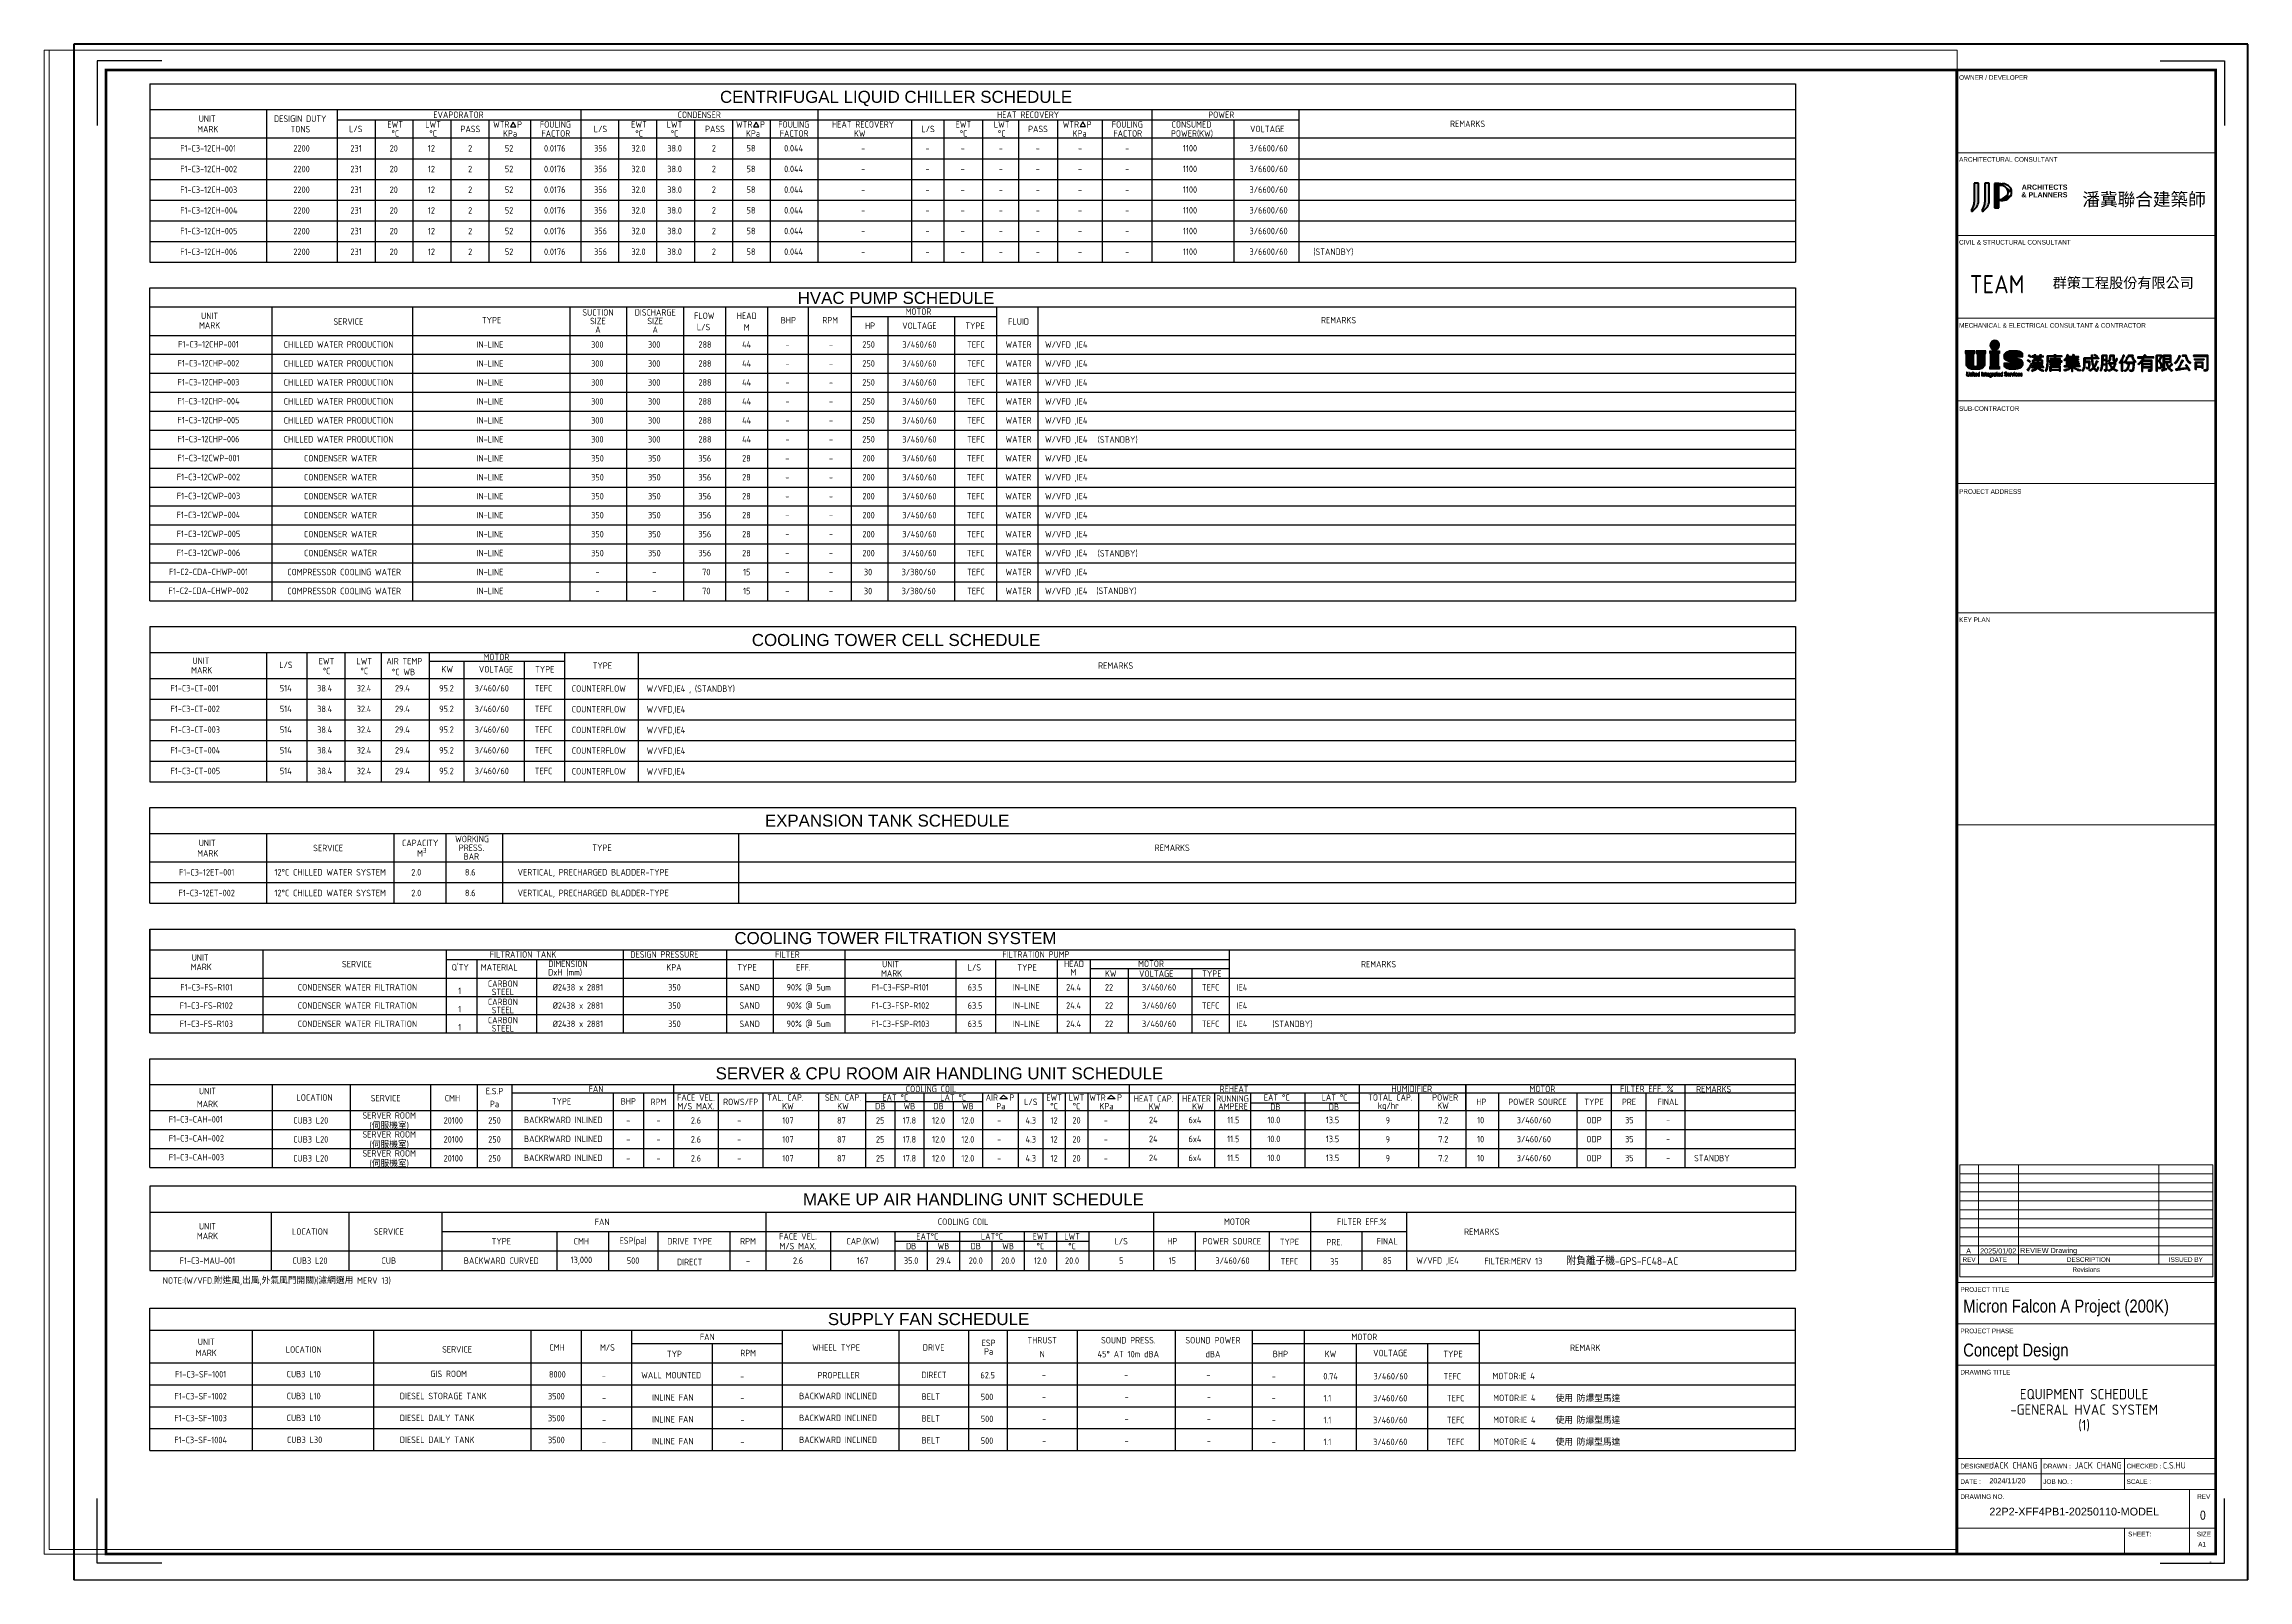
# Paper-space layout '00' of a CAD drawing. Header units: millimetres. Extents: x 10 to 862, y -5 to 589.
# The model-space entities are those that its viewports show. They can reach past a viewport. Long polylines and large blocks are cut down to what shows.
import ezdxf
from ezdxf.enums import TextEntityAlignment as Align

# ---------------------------------------------------------------- set-up
doc = ezdxf.new("R2010")
doc.units = ezdxf.units.MM
doc.layers.get('defpoints').update_dxf_attribs({"color": 1})
for name, color, linetype, lineweight in [('FALISU$0$ZS__A0NO7', 255, 'Continuous', 5), ('FALTTR$0$A-ANNO-NOTE', 7, 'Continuous', 70), ('FALTTR$0$G-ANNO-TTLB', 7, 'Continuous', 70), ('FALTTR$0$ZS__A0NO7', 255, 'Continuous', 5), ('ZS__A0NO7', 255, 'Continuous', 5)]:
    doc.layers.add(name, color=color, linetype=linetype, lineweight=lineweight)
for name, color, linetype in [('FALTTR$0$A3', 7, 'Continuous'), ('FALTTR$0$UIS-mM', 164, 'Continuous'), ('M-DETL-EQ', 6, 'Continuous'), ('M-DETL-IF', 2, 'Continuous'), ('M-DETL-OF', 5, 'Continuous'), ('M-DETL-TEXT', 3, 'Continuous')]:
    doc.layers.add(name, color=color, linetype=linetype)
doc.styles.add('AA-TXT', font='isocp.shx', dxfattribs={"width": 0.8, "bigfont": 'chineset.shx'})
doc.styles.add('DD-TXT', font='arial.ttf')
doc.styles.add('FALISU$0$MIC-NAME', font='arial.ttf')
doc.styles.add('FALISU$0$PSC-EN', font='arial.ttf', dxfattribs={"width": 0.8})
doc.styles.add('FALTTR$0$ISOCP_B', font='', dxfattribs={"height": 7})
doc.styles.add('FALTTR$0$MIC-Arial', font='arial.ttf', dxfattribs={"height": 3})
doc.styles.add('FALTTR$0$MIC-Arial Narrow', font='ARIALN.TTF', dxfattribs={"height": 1.8})
doc.styles.add('FALTTR$0$Sitka Small_B', font='', dxfattribs={"width": 0.9, "height": 2})
doc.styles.add('FALTTR$0$微軟正黑體_B', font='', dxfattribs={"height": 5})
doc.styles.add('FALTTR$0$新細明體_B', font='', dxfattribs={"height": 4})
doc.styles.add('NAME', font='isocp.shx', dxfattribs={"bigfont": 'chineset.shx'})
doc.styles.get('FALTTR$0$ISOCP_B').set_extended_font_data('ISOCP', bold=True)
doc.styles.get('FALTTR$0$Sitka Small_B').set_extended_font_data('Sitka Small', bold=True)
doc.styles.get('FALTTR$0$微軟正黑體_B').set_extended_font_data('Microsoft JhengHei', bold=True)
doc.styles.get('FALTTR$0$新細明體_B').set_extended_font_data('PMingLiU', bold=True)

psp = doc.layouts.new('00')

msp = doc.modelspace()

# ---------------------------------------------------------------- texts
at = {"layer": 'M-DETL-EQ', "style": 'DD-TXT'}
for s, p in [('CENTRIFUGAL LIQUID CHILLER SCHEDULE', (337.57, 566.28)), ('COOLING TOWER CELL SCHEDULE', (337.57, 356.82)), ('EXPANSION TANK SCHEDULE', (334.12, 286.97)), ('COOLING TOWER FILTRATION SYSTEM', (337.34, 241.53)), ('SERVER & CPU ROOM AIR HANDLING UNIT SCHEDULE', (354.35, 189.21)), ('MAKE UP AIR HANDLING UNIT SCHEDULE', (367.51, 140.52))]:
    msp.add_text(s, height=4.6667, dxfattribs=at).set_placement(p, align=Align.MIDDLE)
msp.add_text('HVAC PUMP SCHEDULE', height=4.6667, dxfattribs=at).set_placement((337.57, 486.79), align=Align.CENTER)
msp.add_text('SUPPLY FAN SCHEDULE', height=4.6667, dxfattribs=at).set_placement((311.22, 91.85))
at = {"layer": 'M-DETL-TEXT', "style": 'AA-TXT'}
for s, height, p in [('MARK', 2.5, (67.25, 553.15)), ('UNIT', 2.5, (67.82, 557.19)), ('DESIGIN DUTY', 2.5, (96.94, 557.19)), ('TONS', 2.5, (103.34, 553.15)), ('L/S', 2.5, (126.01, 553.22)), ('EWT', 2.5, (140.78, 554.97)), ('LWT', 2.5, (155.44, 554.97)), ('PASS', 2.5, (169.1, 553.22)), ('WTR  P', 2.5, (181.71, 554.97)), ('FOULING', 2.5, (199.8, 554.97)), ('L/S', 2.5, (220.66, 553.22)), ('EWT', 2.5, (235.09, 554.97)), ('LWT', 2.5, (248.84, 554.97)), ('PASS', 2.5, (263.71, 553.22)), ('WTR  P', 2.5, (275.68, 554.97)), ('FOULING', 2.5, (291.99, 554.97)), ('HEAT RECOVERY', 2.5, (312.78, 554.97)), ('L/S', 2.5, (347.38, 553.22)), ('EWT', 2.5, (360.59, 554.97)), ('LWT', 2.5, (375.39, 554.97)), ('PASS', 2.5, (388.66, 553.22)), ('WTR  P', 2.5, (402.04, 554.97)), ('FOULING', 2.5, (421.03, 554.97)), ('POWER(KW)', 2.5, (443.91, 551.47)), ('CONSUMED', 2.5, (444.18, 554.97)), ('VOLTAGE', 2.5, (474.52, 553.22)), ('F1-C3-12CH-001', 2.5, (60.67, 545.72)), ('%%DC', 2.5, (142.38, 551.47)), ('%%DC', 2.5, (157.04, 551.47)), ('KPa', 2.5, (185.53, 551.47)), ('FACTOR', 2.5, (200.39, 551.47)), ('%%DC', 2.5, (236.69, 551.47)), ('%%DC', 2.5, (250.4, 551.47)), ('KPa', 2.5, (279.51, 551.47)), ('FACTOR', 2.5, (292.58, 551.47)), ('KW', 2.5, (321.29, 551.47)), ('%%DC', 2.5, (362.19, 551.47)), ('%%DC', 2.5, (376.95, 551.47)), ('KPa', 2.5, (405.86, 551.47)), ('FACTOR', 2.5, (421.62, 551.47)), ('F1-C3-12CH-002', 2.5, (60.67, 537.72)), ('F1-C3-12CH-003', 2.5, (60.67, 529.72)), ('F1-C3-12CH-004', 2.5, (60.67, 521.72)), ('F1-C3-12CH-005', 2.5, (60.67, 513.72)), ('F1-C3-12CH-006', 2.5, (60.67, 505.72)), ('W/VFD ,IE4', 2.5, (395.2, 469.84)), ('W/VFD ,IE4', 2.5, (395.2, 462.51)), ('W/VFD ,IE4', 2.5, (395.2, 455.18)), ('W/VFD ,IE4', 2.5, (395.2, 447.84)), ('W/VFD ,IE4', 2.5, (395.2, 440.51)), ('W/VFD ,IE4', 2.5, (395.2, 433.18)), ('W/VFD ,IE4', 2.5, (395.2, 425.84)), ('W/VFD ,IE4', 2.5, (395.2, 418.51)), ('W/VFD ,IE4', 2.5, (395.2, 411.18)), ('W/VFD ,IE4', 2.5, (395.2, 403.84)), ('W/VFD ,IE4', 2.5, (395.2, 396.51)), ('W/VFD ,IE4', 2.5, (395.2, 389.18)), ('W/VFD ,IE4', 2.5, (395.2, 381.84)), ('W/VFD ,IE4', 2.5, (395.2, 374.51)), ('(STANDBY)', 2.5, (415.03, 374.61)), ('UNIT', 2.5, (65.42, 347.53)), ('EWT', 2.5, (114.23, 347.38)), ('LWT', 2.5, (128.82, 347.38)), ('AIR TEMP', 2.5, (140.43, 347.37)), ('MARK', 2.5, (64.9, 343.87)), ('L/S', 2.5, (98.98, 345.95)), ('%%DC', 2.5, (115.8, 343.59)), ('%%DC', 2.5, (130.39, 343.59)), ('%%DC WB', 2.5, (142.53, 343.2)), ('KW', 2.5, (161.72, 344.23)), ('VOLTAGE', 2.5, (176.2, 344.23)), ('TYPE', 2.5, (197.96, 344.23)), ('TYPE', 2.5, (220.24, 345.66)), ('REMARKS', 2.5, (415.73, 345.66)), ('F1-C3-CT-001', 2.5, (56.92, 336.91)), ('514', 2.5, (99.22, 336.91)), ('38.4', 2.5, (113.66, 336.91)), ('32.4', 2.5, (128.96, 336.91)), ('29.4', 2.5, (143.75, 336.91)), ('95.2', 2.5, (160.84, 336.91)), ('3/460/60', 2.5, (174.58, 336.91)), ('TEFC', 2.5, (197.81, 336.91)), ('COUNTERFLOW', 2.5, (212.14, 336.78)), ('F1-C3-CT-002', 2.5, (56.92, 328.91)), ('514', 2.5, (99.22, 328.91)), ('38.4', 2.5, (113.66, 328.91)), ('32.4', 2.5, (128.96, 328.91)), ('29.4', 2.5, (143.75, 328.91)), ('95.2', 2.5, (160.84, 328.91)), ('3/460/60', 2.5, (174.58, 328.91)), ('TEFC', 2.5, (197.81, 328.91)), ('COUNTERFLOW', 2.5, (212.14, 328.78)), ('F1-C3-CT-003', 2.5, (56.92, 320.91)), ('514', 2.5, (99.22, 320.91)), ('38.4', 2.5, (113.66, 320.91)), ('32.4', 2.5, (128.96, 320.91)), ('29.4', 2.5, (143.75, 320.91)), ('95.2', 2.5, (160.84, 320.91)), ('3/460/60', 2.5, (174.58, 320.91)), ('TEFC', 2.5, (197.81, 320.91)), ('COUNTERFLOW', 2.5, (212.14, 320.78)), ('F1-C3-CT-004', 2.5, (56.92, 312.91)), ('F1-C3-CT-005', 2.5, (56.92, 304.91)), ('514', 2.5, (99.22, 312.91)), ('514', 2.5, (99.22, 304.91)), ('38.4', 2.5, (113.66, 312.91)), ('38.4', 2.5, (113.66, 304.91)), ('32.4', 2.5, (128.96, 312.91)), ('32.4', 2.5, (128.96, 304.91)), ('29.4', 2.5, (143.75, 312.91)), ('29.4', 2.5, (143.75, 304.91)), ('95.2', 2.5, (160.84, 312.91)), ('95.2', 2.5, (160.84, 304.91)), ('3/460/60', 2.5, (174.58, 312.91)), ('3/460/60', 2.5, (174.58, 304.91)), ('TEFC', 2.5, (197.81, 312.91)), ('TEFC', 2.5, (197.81, 304.91)), ('COUNTERFLOW', 2.5, (212.14, 312.78)), ('COUNTERFLOW', 2.5, (212.14, 304.78)), ('MARK', 2.5, (67.25, 273.05)), ('UNIT', 2.5, (67.82, 277.08)), ('CAPACITY', 2.5, (146.47, 277.08)), ('M', 2.5, (152.31, 273.05)), ('3', 2, (154.44, 274.42)), ('WORKING', 2.5, (167.01, 278.6)), ('PRESS.', 2.5, (168.44, 275.22)), ('BAR', 2.5, (170.29, 271.85)), ('TYPE', 2.5, (220.1, 275.22)), ('2.0', 2.5, (150.07, 265.72)), ('8.6', 2.5, (170.79, 265.72)), ('VERTICAL, PRECHARGED BLADDER-TYPE', 2.5, (191.19, 265.72)), ('2.0', 2.5, (150.07, 257.72)), ('8.6', 2.5, (170.79, 257.72)), ('VERTICAL, PRECHARGED BLADDER-TYPE', 2.5, (191.19, 257.72)), ('MARK', 2.5, (64.68, 229.11)), ('UNIT', 2.5, (65.1, 232.72)), ('SERVICE', 2.5, (123.25, 230.21)), ("Q'TY", 2.5, (165.67, 228.97)), ('MATERIAL', 2.5, (176.96, 228.97)), ('FILTRATION TANK', 2.5, (180.44, 233.94)), ('DIMENSION', 2.5, (203.03, 230.31)), ('DESIGN PRESSURE', 2.5, (234.79, 233.94)), ('KPA', 2.5, (248.7, 228.97)), ('TYPE', 2.5, (276.18, 228.97)), ('FILTER', 2.5, (290.81, 233.94)), ('EFF.', 2.5, (298.9, 228.97)), ('UNIT', 2.5, (332.19, 230.2)), ('L/S', 2.5, (365.29, 228.96)), ('FILTRATION PUMP', 2.5, (378.65, 233.94)), ('TYPE', 2.5, (384.5, 228.91)), ('HEAD', 2.5, (402.54, 230.31)), ('MOTOR', 2.5, (431.22, 230.36)), ('REMARKS', 2.5, (517.43, 230.17)), ('DxH (mm)', 2.5, (202.99, 227.04)), ('MARK', 2.5, (331.76, 226.6)), ('M', 2.5, (405.05, 227.04)), ('KW', 2.5, (418.37, 226.55)), ('VOLTAGE', 2.5, (431.59, 226.53)), ('TYPE', 2.5, (456.01, 226.53)), ('IE4', 2.5, (469.31, 221.22)), ('IE4', 2.5, (469.31, 214.16)), ('IE4', 2.5, (469.31, 207.11)), ('(STANDBY)', 2.5, (483.13, 207.11)), ('HEAT CAP.', 2.5, (429.51, 178.2)), ('HEATER', 2.5, (448.22, 178.2)), ('RUNNING', 2.5, (461.42, 178.2)), ('EAT %%DC', 2.5, (479.81, 178.63)), ('LAT %%DC', 2.5, (502.16, 178.63)), ('F1-C3-CAH-001', 2.5, (56.26, 170.18)), ('KW', 2.5, (435.32, 175.17)), ('KW', 2.5, (452.1, 175.17)), ('AMPERE', 2.5, (462.21, 175.17)), ('DB', 2.5, (482.32, 174.95)), ('DB', 2.5, (504.98, 174.95)), ('F1-C3-CAH-002', 2.5, (56.26, 162.84)), ('F1-C3-CAH-003', 2.5, (56.26, 155.51)), ('W/VFD ,IE4', 2.5, (538.82, 115.56)), (' 附負離子機-GPS-FC48-AC', 3, (595.21, 115.1)), ('UNIT', 2.5, (67.48, 84.14)), ('FAN', 2.5, (261.69, 86.03)), ('MOTOR', 2.5, (513.72, 86.03)), ('MARK', 2.5, (66.62, 79.85)), ('SERVICE', 2.5, (161.98, 81.21)), ('TYP', 2.5, (248.94, 79.42)), ('RPM', 2.5, (277.32, 79.79)), ('BHP', 2.5, (483.31, 79.42)), ('KW', 2.5, (503.38, 79.42)), ('VOLTAGE', 2.5, (522.12, 79.79)), ('TYPE', 2.5, (549.28, 79.42)), ('REMARK', 2.5, (598.31, 81.83)), ('CUB3 L10', 2.5, (101.86, 71.64)), ('8000', 2.5, (203.3, 71.56)), ('-', 2.5, (223.77, 70.97)), ('-', 2.5, (223.77, 70.97)), ('-', 2.5, (277.29, 70.81)), ('-', 2.5, (277.29, 70.81)), ('DIRECT', 2.5, (347.33, 71.32)), ('-', 2.5, (393.99, 71.32)), ('-', 2.5, (425.77, 71.32)), ('-', 2.5, (457.6, 71.32)), ('-', 2.5, (482.92, 70.81)), ('0.74', 2.5, (502.86, 70.81)), ('3/460/60', 2.5, (522.27, 70.81)), ('TEFC', 2.5, (549.34, 70.81)), ('CUB3 L10', 2.5, (101.86, 63.17)), ('DIESEL STORAGE TANK', 2.5, (145.62, 63.17)), ('3500', 2.5, (202.93, 63.09)), ('-', 2.5, (223.83, 62.5)), ('-', 2.5, (277.35, 62.35)), ('-', 2.5, (394.05, 62.86)), ('-', 2.5, (425.97, 62.86)), ('-', 2.5, (457.79, 62.86)), ('-', 2.5, (482.88, 62.35)), ('1.1', 2.5, (502.95, 62.35)), ('3/460/60', 2.5, (522.14, 62.35)), ('TEFC', 2.5, (550.65, 62.35)), ('CUB3 L10', 2.5, (101.86, 54.71)), ('DIESEL DAILY TANK', 2.5, (145.62, 54.71)), ('3500', 2.5, (202.93, 54.63)), ('-', 2.5, (223.83, 54.03)), ('-', 2.5, (277.35, 53.88)), ('-', 2.5, (394.05, 54.39)), ('-', 2.5, (425.97, 54.39)), ('-', 2.5, (457.79, 54.39)), ('-', 2.5, (482.88, 53.88)), ('1.1', 2.5, (502.95, 53.88)), ('3/460/60', 2.5, (522.14, 53.88)), ('TEFC', 2.5, (550.65, 53.88)), ('CUB3 L30', 2.5, (101.99, 46.24)), ('DIESEL DAILY TANK', 2.5, (145.62, 46.24)), ('3500', 2.5, (202.93, 46.16)), ('-', 2.5, (223.83, 45.57)), ('-', 2.5, (277.35, 45.41)), ('-', 2.5, (394.05, 45.92)), ('-', 2.5, (425.97, 45.92)), ('-', 2.5, (457.79, 45.92)), ('-', 2.5, (482.88, 45.41)), ('1.1', 2.5, (502.95, 45.41)), ('3/460/60', 2.5, (522.14, 45.41)), ('TEFC', 2.5, (550.65, 45.41))]:
    msp.add_text(s, height=height, dxfattribs=at).set_placement(p)
for s, p in [('EVAPORATOR', (168.3, 559.97)), ('CONDENSER', (261.44, 559.97)), ('HEAT RECOVERY', (388.64, 559.97)), ('POWER', (463.36, 559.97)), ('2200', (107.61, 546.97)), ('231', (128.7, 546.97)), ('20', (143.27, 546.97)), ('12', (157.85, 546.97)), ('2', (172.83, 546.97)), ('52', (187.89, 546.98)), ('0.0176', (205.55, 546.98)), ('356', (223.26, 546.99)), ('32.0', (237.95, 546.99)), ('38.0', (251.92, 546.99)), ('2', (267.11, 546.99)), ('58', (281.47, 547)), ('0.044', (297.94, 547)), ('-', (324.82, 547)), ('-', (349.72, 547)), ('-', (363.34, 547)), ('-', (378.12, 547)), ('-', (392.38, 547)), ('-', (408.73, 547)), ('-', (427.01, 547)), ('1100', (451.29, 547)), ('3/6600/60', (481.68, 547)), ('2200', (107.61, 538.97)), ('231', (128.7, 538.97)), ('20', (143.27, 538.97)), ('12', (157.85, 538.97)), ('2', (172.83, 538.97)), ('52', (187.89, 538.98)), ('0.0176', (205.55, 538.98)), ('356', (223.26, 538.99)), ('32.0', (237.95, 538.99)), ('38.0', (251.92, 538.99)), ('2', (267.11, 538.99)), ('58', (281.47, 539)), ('0.044', (297.94, 539)), ('-', (324.82, 539)), ('-', (349.72, 539)), ('-', (363.34, 539)), ('-', (378.12, 539)), ('-', (392.38, 539)), ('-', (408.73, 539)), ('-', (427.01, 539)), ('1100', (451.29, 539)), ('3/6600/60', (481.68, 539)), ('2200', (107.61, 530.97)), ('231', (128.7, 530.97)), ('20', (143.27, 530.97)), ('12', (157.85, 530.97)), ('2', (172.83, 530.97)), ('52', (187.89, 530.98)), ('0.0176', (205.55, 530.98)), ('356', (223.26, 530.99)), ('32.0', (237.95, 530.99)), ('38.0', (251.92, 530.99)), ('2', (267.11, 530.99)), ('58', (281.47, 531)), ('0.044', (297.94, 531)), ('-', (324.82, 531)), ('-', (349.72, 531)), ('-', (363.34, 531)), ('-', (378.12, 531)), ('-', (392.38, 531)), ('-', (408.73, 531)), ('-', (427.01, 531)), ('1100', (451.29, 531)), ('3/6600/60', (481.68, 531)), ('2200', (107.61, 522.97)), ('231', (128.7, 522.97)), ('20', (143.27, 522.97)), ('12', (157.85, 522.97)), ('2', (172.83, 522.97)), ('52', (187.89, 522.98)), ('0.0176', (205.55, 522.98)), ('356', (223.26, 522.99)), ('32.0', (237.95, 522.99)), ('38.0', (251.92, 522.99)), ('2', (267.11, 522.99)), ('58', (281.47, 523)), ('0.044', (297.94, 523)), ('-', (324.82, 523)), ('-', (349.72, 523)), ('-', (363.34, 523)), ('-', (378.12, 523)), ('-', (392.38, 523)), ('-', (408.73, 523)), ('-', (427.01, 523)), ('1100', (451.29, 523)), ('3/6600/60', (481.68, 523)), ('2200', (107.61, 514.97)), ('231', (128.7, 514.97)), ('20', (143.27, 514.97)), ('12', (157.85, 514.97)), ('2', (172.83, 514.97)), ('52', (187.89, 514.98)), ('0.0176', (205.55, 514.98)), ('356', (223.26, 514.99)), ('32.0', (237.95, 514.99)), ('38.0', (251.92, 514.99)), ('2', (267.11, 514.99)), ('58', (281.47, 515)), ('0.044', (297.94, 515)), ('-', (324.82, 515)), ('-', (349.72, 515)), ('-', (363.34, 515)), ('-', (378.12, 515)), ('-', (392.38, 515)), ('-', (408.73, 515)), ('-', (427.01, 515)), ('1100', (451.29, 515)), ('3/6600/60', (481.68, 515)), ('2200', (107.61, 506.97)), ('231', (128.7, 506.97)), ('20', (143.27, 506.97)), ('12', (157.85, 506.97)), ('2', (172.83, 506.97)), ('52', (187.89, 506.98)), ('0.0176', (205.55, 506.98)), ('356', (223.26, 506.99)), ('32.0', (237.95, 506.99)), ('38.0', (251.92, 506.99)), ('2', (267.11, 506.99)), ('58', (281.47, 507)), ('0.044', (297.94, 507)), ('-', (324.82, 507)), ('-', (349.72, 507)), ('-', (363.34, 507)), ('-', (378.12, 507)), ('-', (392.38, 507)), ('-', (408.73, 507)), ('-', (427.01, 507)), ('1100', (451.29, 507)), ('3/6600/60', (481.68, 507)), ('(STANDBY)', (506.74, 507)), ('MARK', (72.04, 478.5)), ('UNIT', (72.04, 482.17)), ('SERVICE', (125.71, 479.98)), ('F1-C3-12CHP-001', (71.6, 471.19)), ('CHILLED WATER PRODUCTION ', (122.66, 471.1)), ('IN-LINE', (180.5, 471.1)), ('300', (222.02, 471.1)), ('300', (244.02, 471.1)), ('288', (263.66, 471.1)), ('44', (279.78, 471.1)), ('-', (295.59, 471.1)), ('-', (295.59, 471.1)), ('-', (312.4, 471.1)), ('250', (326.95, 471.1)), ('3/460/60', (346.61, 471.1)), ('TEFC', (368.47, 471.1)), ('WATER', (384.95, 471.1)), ('F1-C3-12CHP-002', (71.6, 463.86)), ('CHILLED WATER PRODUCTION ', (122.66, 463.76)), ('IN-LINE', (180.5, 463.76)), ('300', (222.02, 463.76)), ('300', (244.02, 463.76)), ('288', (263.66, 463.76)), ('44', (279.78, 463.76)), ('-', (295.59, 463.76)), ('-', (312.4, 463.76)), ('250', (326.95, 463.76)), ('3/460/60', (346.61, 463.76)), ('TEFC', (368.47, 463.76)), ('WATER', (384.95, 463.76)), ('F1-C3-12CHP-003', (71.6, 456.52)), ('CHILLED WATER PRODUCTION ', (122.66, 456.43)), ('IN-LINE', (180.5, 456.43)), ('300', (222.02, 456.43)), ('300', (244.02, 456.43)), ('288', (263.66, 456.43)), ('44', (279.78, 456.43)), ('-', (295.59, 456.43)), ('-', (312.4, 456.43)), ('250', (326.95, 456.43)), ('3/460/60', (346.61, 456.43)), ('TEFC', (368.47, 456.43)), ('WATER', (384.95, 456.43)), ('F1-C3-12CHP-004', (71.6, 449.19)), ('CHILLED WATER PRODUCTION ', (122.66, 449.1)), ('IN-LINE', (180.5, 449.1)), ('300', (222.02, 449.1)), ('300', (244.02, 449.1)), ('288', (263.66, 449.1)), ('44', (279.78, 449.1)), ('-', (295.59, 449.1)), ('-', (312.4, 449.1)), ('250', (326.95, 449.1)), ('3/460/60', (346.61, 449.1)), ('TEFC', (368.47, 449.1)), ('WATER', (384.95, 449.1)), ('F1-C3-12CHP-005', (71.6, 441.86)), ('F1-C3-12CHP-006', (71.6, 434.52)), ('CHILLED WATER PRODUCTION ', (122.66, 441.76)), ('CHILLED WATER PRODUCTION ', (122.66, 434.43)), ('IN-LINE', (180.5, 441.76)), ('IN-LINE', (180.5, 434.43)), ('300', (222.02, 441.76)), ('300', (222.02, 434.43)), ('300', (244.02, 441.76)), ('300', (244.02, 434.43)), ('288', (263.66, 441.76)), ('288', (263.66, 434.43)), ('44', (279.78, 441.76)), ('44', (279.78, 434.43)), ('-', (295.59, 441.76)), ('-', (312.4, 441.76)), ('250', (326.95, 441.76)), ('250', (326.95, 434.43)), ('3/460/60', (346.61, 441.76)), ('3/460/60', (346.61, 434.43)), ('TEFC', (368.47, 441.76)), ('TEFC', (368.47, 434.43)), ('WATER', (384.95, 441.76)), ('WATER', (384.95, 434.43)), ('(STANDBY)', (423.31, 434.34)), ('F1-C3-12CWP-001', (71.6, 427.19)), ('CONDENSER WATER', (122.66, 427.1)), ('IN-LINE', (180.5, 427.1)), ('350', (222.08, 427.1)), ('350', (244.08, 427.1)), ('356', (263.59, 427.1)), ('28', (279.7, 427.1)), ('-', (295.51, 427.1)), ('-', (295.59, 434.43)), ('-', (312.4, 434.43)), ('-', (312.4, 427.1)), ('200', (326.95, 427.1)), ('3/460/60', (346.61, 427.1)), ('TEFC', (368.4, 427.1)), ('WATER', (384.88, 427.1)), ('F1-C3-12CWP-002', (71.6, 419.86)), ('CONDENSER WATER', (122.66, 419.76)), ('IN-LINE', (180.5, 419.77)), ('350', (222.08, 419.76)), ('350', (244.08, 419.76)), ('356', (263.59, 419.76)), ('28', (279.7, 419.76)), ('-', (295.51, 419.76)), ('-', (312.4, 419.76)), ('200', (326.95, 419.76)), ('3/460/60', (346.61, 419.76)), ('TEFC', (368.4, 419.76)), ('WATER', (384.88, 419.76)), ('F1-C3-12CWP-003', (71.6, 412.52)), ('CONDENSER WATER', (122.66, 412.43)), ('IN-LINE', (180.5, 412.44)), ('350', (222.08, 412.43)), ('350', (244.08, 412.43)), ('356', (263.59, 412.43)), ('28', (279.7, 412.43)), ('-', (295.51, 412.43)), ('-', (312.4, 412.43)), ('200', (326.95, 412.43)), ('3/460/60', (346.61, 412.43)), ('TEFC', (368.4, 412.43)), ('WATER', (384.88, 412.43)), ('F1-C3-12CWP-004', (71.6, 405.19)), ('CONDENSER WATER', (122.66, 405.1)), ('IN-LINE', (180.5, 405.1)), ('350', (222.08, 405.1)), ('350', (244.08, 405.1)), ('356', (263.59, 405.1)), ('28', (279.7, 405.1)), ('-', (295.51, 405.1)), ('-', (312.4, 405.1)), ('200', (326.95, 405.1)), ('3/460/60', (346.61, 405.1)), ('TEFC', (368.4, 405.1)), ('WATER', (384.88, 405.1)), ('F1-C3-12CWP-005', (71.6, 397.86)), ('CONDENSER WATER', (122.66, 397.76)), ('IN-LINE', (180.5, 397.77)), ('350', (222.08, 397.76)), ('350', (244.08, 397.76)), ('356', (263.59, 397.76)), ('28', (279.7, 397.76)), ('-', (295.51, 397.76)), ('-', (312.4, 397.76)), ('200', (326.95, 397.76)), ('3/460/60', (346.61, 397.76)), ('TEFC', (368.4, 397.76)), ('WATER', (384.88, 397.76)), ('F1-C2-CDA-CHWP-001', (71.6, 383.19)), ('F1-C3-12CWP-006', (71.6, 390.52)), ('COMPRESSOR COOLING WATER', (124.08, 383.1)), ('CONDENSER WATER', (122.66, 390.43)), ('IN-LINE', (180.5, 390.44)), ('IN-LINE', (180.5, 383.1)), ('350', (222.08, 390.43)), ('350', (244.08, 390.43)), ('356', (263.59, 390.43)), ('70', (264.17, 383.1)), ('28', (279.7, 390.43)), ('15', (279.86, 383.1)), ('-', (295.51, 390.43)), ('-', (312.4, 390.43)), ('200', (326.95, 390.43)), ('30', (326.74, 383.1)), ('3/380/60', (346.33, 383.1)), ('3/460/60', (346.61, 390.43)), ('TEFC', (368.4, 390.43)), ('TEFC', (368.44, 383.1)), ('WATER', (384.88, 390.43)), ('WATER', (384.92, 383.1)), ('(STANDBY)', (423.31, 390.34)), ('F1-C2-CDA-CHWP-002', (71.6, 375.86)), ('COMPRESSOR COOLING WATER', (124.08, 375.76)), ('IN-LINE', (180.5, 375.77)), ('-', (222.08, 383.1)), ('-', (222.08, 375.76)), ('-', (244.08, 383.1)), ('-', (244.08, 375.76)), ('70', (264.17, 375.76)), ('15', (279.86, 375.76)), ('-', (295.51, 383.1)), ('-', (295.51, 375.76)), ('-', (312.4, 383.1)), ('-', (312.4, 375.76)), ('30', (326.74, 375.76)), ('3/380/60', (346.33, 375.76)), ('TEFC', (368.44, 375.76)), ('WATER', (384.92, 375.76)), ('MOTOR', (183, 350.25)), ('F1-C3-12ET-001', (70.91, 266.97)), ('F1-C3-12ET-002', (70.91, 258.97)), ('UNIT', (71.2, 182.36)), ('LOCATION', (112.62, 179.86)), ('SERVICE', (140.15, 179.61)), ('CMH', (165.99, 179.61)), ('E.S.P', (182.25, 182.36)), ('TYPE', (208.16, 178.36)), ('FAN', (221.5, 183.19)), ('BHP', (234, 178.39)), ('RPM', (245.67, 178.19)), ('FACE VEL.', (260.16, 179.86)), ('ROWS/FP', (277.47, 178.19)), ('TAL. CAP.', (294.8, 179.86)), ('SEN. CAP.', (317.06, 179.86)), ('EAT %%DC', (337.27, 179.86)), ('COOLING COIL', (351.11, 183.19)), ('LAT %%DC', (359.68, 179.86)), ('AIR', (374.61, 179.86)), ('P', (382.33, 179.86)), ('L/S', (389.71, 178.19)), ('EWT', (398.71, 179.86)), ('LWT', (407.38, 179.86)), ('WTR', (415.49, 179.86)), ('P', (424.02, 179.86)), ('REHEAT', (468.31, 183.18)), ('HP', (563.96, 178.19)), ('POWER SOURCE', (585.68, 178.19)), ('MOTOR', (587.59, 183.19)), ('TYPE', (607.57, 178.19)), ('FILTER EFF. %', (627.96, 183.19)), ('PRE', (621.09, 178.19)), ('FINAL', (636.24, 178.19)), ('REMARKS', (653.87, 183.12)), ('MARK', (71.2, 177.36)), ('SERVER ROOM', (141.51, 172.94)), ('(伺服機室)', (141.51, 169.19)), ('20100', (166.3, 171.02)), ('250', (182.25, 171.02)), ('Pa', (182.25, 177.36)), ('BACKRWARD INLINED', (208.85, 171.21)), ('-', (234, 171.02)), ('-', (245.67, 171.02)), ('M/S MAX.', (260.16, 176.52)), ('2.6', (260.16, 171.02)), ('-', (276.93, 171.02)), ('107', (295.76, 171.02)), ('KW', (295.76, 176.52)), ('87', (316.45, 171.02)), ('KW', (317.06, 176.52)), ('DB', (331.43, 176.52)), ('25', (331.43, 171.02)), ('17.8', (342.73, 171.02)), ('WB', (342.73, 176.52)), ('12.0', (354.03, 171.02)), ('DB', (354.03, 176.52)), ('12.0', (365.34, 171.02)), ('WB', (365.34, 176.52)), ('Pa', (378.1, 176.52)), ('-', (377.46, 171.02)), ('4.3', (389.71, 171.02)), ('%%DC', (398.71, 176.52)), ('12', (398.71, 171.02)), ('20', (407.38, 171.02)), ('%%DC', (407.38, 176.52)), ('KPa', (418.98, 176.52)), ('-', (418.71, 171.02)), ('24', (437.08, 171.17)), ('6x4', (453.19, 171.17)), ('11.5', (468.03, 171.17)), ('10.0', (483.72, 171.17)), ('13.5', (506.41, 171.17)), ('9', (527.81, 171.02)), ('10', (563.71, 171.11)), ('3/460/60', (584.3, 171.11)), ('ODP', (607.57, 171.11)), ('35', (621.22, 171.11)), ('-', (636.24, 171.11)), ('SERVER ROOM', (141.51, 165.61)), ('(伺服機室)', (141.51, 161.86)), ('20100', (166.3, 163.69)), ('250', (182.25, 163.69)), ('BACKRWARD INLINED', (208.85, 163.88)), ('-', (234, 163.69)), ('-', (245.67, 163.69)), ('2.6', (260.16, 163.69)), ('-', (276.93, 163.69)), ('107', (295.76, 163.69)), ('87', (316.45, 163.69)), ('25', (331.43, 163.69)), ('17.8', (342.73, 163.69)), ('12.0', (354.03, 163.69)), ('12.0', (365.34, 163.69)), ('-', (377.46, 163.69)), ('4.3', (389.71, 163.69)), ('12', (398.71, 163.69)), ('20', (407.38, 163.69)), ('-', (418.71, 163.69)), ('24', (437.08, 163.84)), ('6x4', (453.19, 163.84)), ('11.5', (468.03, 163.84)), ('10.0', (483.72, 163.84)), ('13.5', (506.41, 163.84)), ('9', (527.81, 163.69)), ('10', (563.71, 163.77)), ('3/460/60', (584.3, 163.77)), ('ODP', (607.57, 163.77)), ('35', (621.22, 163.77)), ('-', (636.24, 163.77)), ('SERVER ROOM', (141.51, 158.27)), ('(伺服機室)', (141.51, 154.53)), ('20100', (166.3, 156.36)), ('250', (182.25, 156.36)), ('BACKRWARD INLINED', (208.85, 156.55)), ('-', (234, 156.36)), ('-', (245.67, 156.36)), ('2.6', (260.16, 156.36)), ('-', (276.93, 156.36)), ('107', (295.76, 156.36)), ('87', (316.45, 156.36)), ('25', (331.43, 156.36)), ('17.8', (342.73, 156.36)), ('12.0', (354.03, 156.36)), ('12.0', (365.34, 156.36)), ('-', (377.46, 156.36)), ('4.3', (389.71, 156.36)), ('12', (398.71, 156.36)), ('20', (407.38, 156.36)), ('-', (418.71, 156.36)), ('24', (437.08, 156.51)), ('6x4', (453.19, 156.51)), ('11.5', (468.03, 156.51)), ('10.0', (483.72, 156.51)), ('13.5', (506.41, 156.51)), ('9', (527.81, 156.36)), ('10', (563.71, 156.44)), ('3/460/60', (584.3, 156.44)), ('ODP', (607.57, 156.44)), ('35', (621.22, 156.44)), ('-', (636.24, 156.44)), ('STANDBY', (653.15, 156.44)), ('UNIT', (71.2, 130.06)), ('LOCATION', (110.87, 128.02)), ('SERVICE', (141.37, 128.02)), ('FAN', (223.87, 131.77)), ('REMARKS', (564.11, 127.95)), ('MARK', (71.2, 126.31)), ('TYPE', (184.88, 124.27)), ('CMH', (215.86, 124.27)), ('ESP(pa)', (235.85, 124.27)), ('DRIVE TYPE', (257.73, 124.27)), ('RPM', (280.3, 124.27)), ('FACE VEL.', (299.66, 126.15)), ('M/S MAX.', (299.66, 122.4)), ('CAP.(KW)', (324.66, 124.27)), ('DB', (343.41, 122.4)), ('EAT%%DC', (349.66, 126.15)), ('WB', (355.91, 122.4)), ('DB', (368.41, 122.4)), ('LAT%%DC', (374.66, 126.15)), ('WB', (380.91, 122.4)), ('EWT', (393.41, 126.15)), ('%%DC', (393.41, 122.4)), ('LWT', (405.66, 126.15)), ('%%DC', (405.66, 122.4)), ('L/S', (424.66, 124.27)), ('HP', (444.42, 124.27)), ('POWER SOURCE', (467.49, 124.27)), ('TYPE', (489.75, 124.04)), ('PRE.', (507.12, 123.92)), ('FINAL', (527.57, 124.27)), ('F1-C3-MAU-001', (71.2, 116.77)), ('CUB3 L20', (110.87, 116.77)), ('CUB', (141.37, 116.77)), ('BACKWARD CURVED', (184.88, 116.77)), ('13,000', (215.86, 116.77)), ('500', (235.85, 116.77)), ('DIRECT', (257.73, 116.25)), ('-', (280.3, 116.77)), ('2.6', (299.66, 116.77)), ('167', (324.66, 116.77)), ('35.0', (343.41, 116.77)), ('29.4', (355.91, 116.77)), ('20.0', (368.41, 116.77)), ('20.0', (380.91, 116.77)), ('12.0', (393.41, 116.77)), ('20.0', (405.66, 116.77)), ('5', (424.66, 116.77)), ('15', (444.42, 116.77)), ('3/460/60', (467.72, 116.77)), ('TEFC', (489.75, 116.54)), ('35', (507.12, 116.42)), ('85', (527.57, 116.77)), ('ESP', (373.38, 84.99)), ('LOCATION', (108.46, 82.4)), ('Pa', (373.38, 81.66)), ('F1-C3-SF-1001', (68.57, 72.82)), ('GIS ROOM', (164.53, 73.01)), ('WALL MOUNTED', (250.58, 72.47)), ('PROPELLER', (315.34, 72.47)), ('62.5', (373.02, 72.47)), ('MOTOR:IE 4', (576.47, 72.15)), ('F1-C3-SF-1002', (68.57, 64.35)), ('INLINE FAN', (251.24, 63.87)), ('BACKWARD INCLINED', (315.17, 64.42)), ('BELT', (351.01, 64.23)), ('500', (372.77, 64.06)), ('MOTOR:IE 4', (576.75, 63.68)), ('使用 防爆型馬達', (605.21, 63.77)), ('F1-C3-SF-1003', (68.57, 55.88)), ('INLINE FAN', (251.24, 55.41)), ('BACKWARD INCLINED', (315.17, 55.95)), ('BELT', (351.01, 55.77)), ('500', (372.77, 55.59)), ('MOTOR:IE 4', (576.75, 55.21)), ('使用 防爆型馬達', (605.21, 55.31)), ('F1-C3-SF-1004', (68.57, 47.42)), ('INLINE FAN', (251.24, 46.94)), ('BACKWARD INCLINED', (315.17, 47.48)), ('BELT', (351.01, 47.3)), ('500', (372.77, 47.13)), ('MOTOR:IE 4', (576.75, 46.75)), ('使用 防爆型馬達', (605.21, 46.84))]:
    msp.add_text(s, height=2.5, dxfattribs=at).set_placement(p, align=Align.MIDDLE)
for s, p in [('REMARKS', (558.66, 555.22)), ('TYPE', (181.12, 479.25)), ('SUCTION', (222.25, 482.25)), ('SIZE', (222.25, 478.94)), ('A', (222.25, 475.62)), ('DISCHARGE', (244.41, 482.25)), ('SIZE', (244.41, 478.94)), ('A', (244.41, 475.62)), ('FLOW', (263.39, 480.97)), ('L/S', (263.11, 476.6)), ('HEAD', (279.82, 480.97)), ('M', (279.82, 476.47)), ('BHP', (295.91, 479.25)), ('RPM', (312.1, 479.25)), ('HP', (327.51, 477.12)), ('VOLTAGE', (346.6, 477.12)), ('MOTOR', (346.23, 482.59)), ('TYPE', (368.13, 477.12)), ('FLUID', (384.97, 478.74)), ('REMARKS', (508.74, 479.25)), ('REMARKS', (444.39, 275.22)), ('TOTAL CAP.', (528.8, 178.64)), ('HUMIDIFIER', (537.06, 181.96)), ('POWER', (549.97, 178.64)), ('CUB3 L20', (111.18, 169.77)), ('kg/hr', (527.99, 175.46)), ('KW', (549.16, 175.46)), ('7.2', (549.28, 169.78)), ('CUB3 L20', (111.18, 162.43)), ('7.2', (549.28, 162.45)), ('CUB3 L20', (111.18, 155.1)), ('7.2', (549.28, 155.12)), ('COOLING COIL', (363.51, 130.59)), ('MOTOR', (469.42, 130.59)), ('FILTER EFF.%%%', (517.73, 130.59)), ('FILTER:MERV 13', (576.38, 115.36)), ('THRUST', (394.11, 84.72)), ('SOUND PRESS.', (427.42, 84.72)), ('SOUND POWER', (460.16, 84.72)), ('CMH', (206.44, 81.94)), ('M/S', (225.92, 81.94)), ('WHEEL TYPE', (314.39, 81.94)), ('DRIVE', (352.11, 81.94)), ('N', (394.11, 79.38)), ('45%%D AT 10m dBA', (427.42, 79.38)), ('dBA', (460.16, 79.38))]:
    msp.add_text(s, height=2.5, dxfattribs=at).set_placement(p, align=Align.CENTER)
for s, p in [('W/VFD,IE4 , (STANDBY)', (241.1, 338)), ('W/VFD,IE4', (241.1, 330)), ('W/VFD,IE4', (241.1, 322)), ('W/VFD,IE4', (241.1, 314)), ('W/VFD,IE4', (241.1, 306)), ('SERVICE', (112.11, 276.37)), ('NOTE:(W/VFD.附進風,出風,外氣風門開關)(濾網選用 MERV 13)', (53.94, 109.08))]:
    msp.add_text(s, height=2.5, dxfattribs=at).set_placement(p, align=Align.MIDDLE_LEFT)
for s, p in [('12%%DC CHILLED WATER SYSTEM', (118.67, 266.97)), ('12%%DC CHILLED WATER SYSTEM', (118.67, 258.97)), ('F1-C3-FS-R101', (70.77, 222.49)), ('CONDENSER WATER FILTRATION', (129.23, 222.49)), ('1', (168.8, 221.13)), ('CARBON', (185.49, 223.91)), ('STEEL', (185.49, 220.73)), ('%%C2438 x 2881', (214.51, 222.49)), ('350', (251.85, 222.49)), ('SAND', (280.93, 222.49)), ('90% @ 5um', (303.77, 222.49)), ('F1-C3-FSP-R101', (339.22, 222.49)), ('63.5', (368.12, 222.49)), ('IN-LINE', (387.95, 222.49)), ('24.4', (406.23, 222.49)), ('22', (419.96, 222.49)), ('3/460/60', (439.31, 222.49)), ('TEFC', (459.28, 222.49)), ('F1-C3-FS-R102', (70.77, 215.44)), ('CONDENSER WATER FILTRATION', (129.23, 215.44)), ('1', (168.8, 214.08)), ('CARBON', (185.49, 216.86)), ('STEEL', (185.49, 213.68)), ('%%C2438 x 2881', (214.51, 215.44)), ('350', (251.85, 215.44)), ('SAND', (280.93, 215.44)), ('90% @ 5um', (303.77, 215.44)), ('F1-C3-FSP-R102', (339.22, 215.44)), ('63.5', (368.12, 215.44)), ('IN-LINE', (387.95, 215.44)), ('24.4', (406.23, 215.44)), ('22', (419.96, 215.44)), ('3/460/60', (439.31, 215.44)), ('TEFC', (459.28, 215.44)), ('F1-C3-FS-R103', (70.77, 208.38)), ('CONDENSER WATER FILTRATION', (129.23, 208.38)), ('1', (168.8, 207.02)), ('CARBON', (185.49, 209.81)), ('STEEL', (185.49, 206.62)), ('%%C2438 x 2881', (214.51, 208.38)), ('350', (251.85, 208.38)), ('SAND', (280.93, 208.38)), ('90% @ 5um', (303.77, 208.38)), ('F1-C3-FSP-R103', (339.22, 208.38)), ('63.5', (368.12, 208.38)), ('IN-LINE', (387.95, 208.38)), ('24.4', (406.23, 208.38)), ('22', (419.96, 208.38)), ('3/460/60', (439.31, 208.38)), ('TEFC', (459.28, 208.38))]:
    msp.add_text(s, height=2.5, dxfattribs=at).set_placement(p, align=Align.MIDDLE_CENTER)

# ---------------------------------------------------------------- blocks, each defined once
blk = doc.blocks.new('MICNAME')
at = {"layer": 'ZS__A0NO7', "color": 255, "style": 'NAME'}
for tag, p in [('DRAWINGTITLE2', (800.18, 39.21)), ('DRAWINGTITLE1', (800.18, 45.21)), ('DRAWINGTITLE3', (800.18, 33.21))]:
    blk.add_attdef(tag, text='', height=4, dxfattribs=at).set_placement(p, align=Align.CENTER)
for tag, p in [('SCALE', (763.03, 25.67)), ('DRAWN', (763.92, 19.67)), ('CHECK', (796.48, 19.67)), ('APPROVED', (830.66, 19.67))]:
    blk.add_attdef(tag, text='', height=2.5, dxfattribs=at).set_placement(p, align=Align.MIDDLE_LEFT)
blk = doc.blocks.new('FALTTR$0$new block')
h = blk.add_hatch(color=114)
h.paths.add_polyline_path([(28.34, 7.27), (28.46, 7.54), (28.59, 7.83), (28.72, 8.14), (28.76, 8.24), (28.74, 8.28), (28.59, 8.63), (28.54, 8.67), (28.49, 8.62), (28.48, 8.59), (28.36, 8.34), (28.23, 8.06), (28.1, 7.78), (28, 7.59), (27.85, 7.32), (27.7, 7.07), (27.55, 6.83), (27.51, 6.78), (27.33, 6.53), (27.15, 6.33), (27.12, 6.23), (27.16, 6.16), (27.19, 6.12), (27.47, 5.83), (27.59, 5.73), (27.65, 5.82), (27.69, 6.07), (27.81, 6.26), (27.96, 6.52), (28.09, 6.76), (28.1, 6.79), (28.22, 7.02)])
h.paths.add_polyline_path([(27.52, 9.58), (27.65, 9.49), (27.89, 9.32), (28.12, 9.13), (28.14, 9.15), (28.35, 9.45), (28.4, 9.52), (28.2, 9.67), (27.95, 9.85), (27.89, 9.88), (27.66, 10.02), (27.37, 10.18), (27.31, 10.13), (27.22, 10.02), (27.09, 9.82), (27.25, 9.75)])
h.paths.add_polyline_path([(28.05, 11.87), (27.76, 12.02), (27.69, 11.96), (27.61, 11.85), (27.48, 11.65), (27.61, 11.59), (27.9, 11.44), (28.01, 11.37), (28.25, 11.2), (28.48, 11.02), (28.5, 11.04), (28.72, 11.34), (28.76, 11.41), (28.58, 11.54), (28.32, 11.72), (28.29, 11.74)])
for points in [[(29.79, 11.18), (29.79, 10.24), (29.9, 10.15), (30.17, 10.15), (30.29, 10.24), (30.29, 10.32), (30.29, 10.71), (30.29, 11.18), (32.01, 11.18), (32.01, 10.71), (30.29, 10.71), (30.29, 10.32), (32.01, 10.32), (32.01, 10.24), (32.12, 10.15), (32.4, 10.15), (32.51, 10.24), (32.51, 11.18), (33.34, 11.18), (33.4, 11.3), (33.4, 11.52), (33.34, 11.6), (32.51, 11.6), (32.51, 11.8), (32.58, 11.94), (32.65, 12.04), (32.52, 12.11), (32.12, 12.13), (32.01, 12.04), (32.01, 11.6), (30.29, 11.6), (30.29, 11.82), (30.36, 11.96), (30.43, 12.07), (30.3, 12.14), (29.9, 12.16), (29.79, 12.07), (29.79, 11.6), (29.04, 11.6), (28.99, 11.52), (28.99, 11.3), (29.04, 11.18)], [(30.95, 8.6), (30.95, 8.21), (31.43, 8.21), (31.43, 8.6)], [(37.57, 9.68), (35.65, 9.68), (35.57, 9.56), (35.57, 9.35), (35.65, 9.24), (37.57, 9.24), (40.54, 9.24), (40.62, 9.35), (40.62, 9.56), (40.54, 9.68)], [(39.51, 10.2), (39.51, 9.68), (40.01, 9.68), (40.01, 10.57), (39.9, 10.66), (37.57, 10.66), (35.98, 10.66), (35.9, 10.54), (35.9, 10.32), (35.98, 10.2)], [(35.98, 8.65), (35.9, 8.54), (35.9, 8.32), (35.98, 8.21), (37.57, 8.21), (39.9, 8.21), (40.01, 8.32), (40.01, 9.24), (39.51, 9.24), (39.51, 8.65)], [(31.95, 6.72), (31.74, 6.92), (31.64, 7.01), (33.45, 7.01), (33.51, 7.13), (33.51, 7.35), (33.45, 7.43), (31.41, 7.43), (31.39, 7.49), (31.39, 7.49), (31.42, 7.79), (30.94, 7.79), (30.93, 7.72), (30.86, 7.44), (30.86, 7.43), (28.93, 7.43), (28.87, 7.35), (28.87, 7.13), (28.93, 7.01), (30.65, 7.01), (30.63, 6.98), (30.41, 6.78), (30.32, 6.72), (30.09, 6.58), (29.81, 6.46), (29.49, 6.35), (29.31, 6.28), (29.02, 6.2), (28.73, 6.15), (28.77, 6.05), (28.99, 5.77), (29.12, 5.65), (29.17, 5.66), (29.49, 5.77), (29.72, 5.85), (30.02, 5.98), (30.28, 6.12), (30.51, 6.26), (30.72, 6.41), (30.8, 6.48), (31.01, 6.69), (31.18, 6.92), (31.28, 6.78), (31.48, 6.55), (31.64, 6.4), (31.9, 6.21), (31.95, 6.17), (32.19, 6.03), (32.48, 5.88), (32.63, 5.81), (32.91, 5.72), (33.2, 5.65), (33.32, 5.71), (33.36, 5.76), (33.57, 5.98), (33.59, 6.07), (33.54, 6.1), (33.42, 6.12), (33.13, 6.17), (33.06, 6.18), (32.78, 6.27), (32.5, 6.39), (32.39, 6.44), (32.13, 6.59)], [(30.95, 8.21), (29.23, 8.21), (29.17, 8.12), (29.17, 7.9), (29.23, 7.79), (30.94, 7.79), (33.15, 7.79), (33.2, 7.9), (33.2, 8.12), (33.15, 8.21)]]:
    blk.add_hatch(color=114).paths.add_polyline_path(points)
h = blk.add_hatch(color=114)
h.paths.add_polyline_path([(33.04, 8.6), (33.15, 8.67), (33.15, 9.84), (33.04, 9.93), (31.43, 9.93), (31.43, 10.32), (30.95, 10.32), (30.95, 9.93), (29.34, 9.93), (29.23, 9.84), (29.23, 8.67), (29.34, 8.6), (30.95, 8.6)])
h.paths.add_polyline_path([(31.43, 8.98), (31.43, 9.54), (32.65, 9.54), (32.65, 8.98)], flags=16)
h.paths.add_polyline_path([(30.95, 8.98), (29.73, 8.98), (29.73, 9.54), (30.95, 9.54)], flags=16)
at = {"layer": 'FALTTR$0$UIS-mM'}
for points in [[(13.74, 14.17), (15.39, 14.17, 4.273121)], [(40.54, 11.24), (40.62, 11.34), (40.62, 11.57), (40.54, 11.68), (38.07, 11.68), (38.07, 11.85), (38.14, 12), (38.2, 12.1), (38.08, 12.16), (37.68, 12.18), (37.57, 12.1), (37.57, 11.68), (34.9, 11.68), (34.79, 11.57), (34.79, 9.31), (34.79, 8.98), (34.78, 8.66), (34.76, 8.36), (34.74, 8.09), (34.72, 7.83), (34.69, 7.59), (34.64, 7.3), (34.57, 7.01), (34.5, 6.73), (34.39, 6.42), (34.28, 6.15), (34.15, 5.93), (34.18, 5.83), (34.21, 5.82), (34.44, 5.64), (34.51, 5.62), (34.6, 5.76), (34.74, 6.01), (34.85, 6.28), (34.86, 6.31), (34.96, 6.59), (35.05, 6.87), (35.12, 7.16), (35.16, 7.44), (35.18, 7.52), (35.21, 7.76), (35.24, 8.02), (35.26, 8.31), (35.28, 8.62), (35.28, 8.96), (35.29, 9.31), (35.29, 11.24)], [(42.14, 11.05), (41.97, 10.81), (41.89, 10.7), (41.71, 10.46), (41.5, 10.25), (41.29, 10.06), (41.26, 10.02), (41.31, 9.97), (41.58, 9.87), (41.73, 9.84), (41.77, 9.87), (41.99, 10.07), (42.2, 10.29), (42.32, 10.45), (42.32, 8.18), (42.43, 8.09), (42.7, 8.09), (42.82, 8.18), (42.82, 8.32), (42.82, 8.77), (42.82, 9.21), (42.82, 9.63), (42.82, 10.1), (46.9, 10.1), (46.96, 10.2), (46.96, 10.43), (46.9, 10.52), (42.82, 10.52), (42.82, 10.99), (47.07, 10.99), (47.15, 11.09), (47.15, 11.32), (47.07, 11.43), (42.88, 11.43), (42.89, 11.45), (43, 11.72), (43.12, 11.8), (43.18, 11.88), (43.1, 11.97), (42.62, 12.16), (42.56, 12.11), (42.49, 11.86), (42.39, 11.58), (42.28, 11.34), (42.27, 11.31)], [(42.82, 9.63), (42.82, 9.21), (46.9, 9.21), (46.96, 9.31), (46.96, 9.54), (46.9, 9.63)], [(47.18, 8.32), (47.26, 8.43), (47.26, 8.65), (47.18, 8.77), (42.82, 8.77), (42.82, 8.32)], [(44.72, 11.86), (44.58, 11.62), (44.43, 11.43), (45.03, 11.43), (45.07, 11.49), (45.23, 11.74), (45.37, 11.82), (45.46, 11.88), (45.45, 11.89), (45.28, 11.98), (44.87, 12.16), (44.82, 12.11)], [(44.99, 10.99), (44.48, 10.99), (44.48, 10.52), (44.99, 10.52)], [(44.48, 10.1), (44.48, 9.63), (44.99, 9.63), (44.99, 10.1)], [(44.99, 9.21), (44.48, 9.21), (44.48, 8.77), (44.99, 8.77)], [(55.99, 9.96), (55.99, 9.69), (55.98, 9.36), (55.97, 9.05), (55.96, 8.77), (55.94, 8.49), (55.92, 8.24), (55.91, 8.13), (55.88, 7.83), (55.83, 7.53), (55.78, 7.24), (55.72, 6.96), (55.7, 6.85), (55.6, 6.54), (55.51, 6.27), (55.4, 6.03), (55.44, 5.94), (55.46, 5.93), (55.7, 5.74), (55.76, 5.73), (55.88, 5.94), (55.99, 6.21), (56.08, 6.49), (56.14, 6.66), (56.22, 6.95), (56.28, 7.23), (56.34, 7.52), (56.38, 7.81), (56.4, 7.99), (57.57, 7.99), (57.57, 8.43), (56.44, 8.43), (56.45, 8.56), (56.46, 8.83), (56.47, 9.13), (56.48, 9.44), (56.49, 9.77), (57.57, 9.77), (57.57, 10.2), (56.49, 10.2), (56.49, 11.49), (56.49, 11.93), (56.1, 11.93), (55.99, 11.82)], [(57.57, 11.49), (57.57, 10.2), (57.57, 9.77), (57.57, 8.43), (57.57, 7.99), (57.57, 6.62), (57.48, 6.36), (57.35, 6.3), (56.98, 6.28), (56.93, 6.23), (57.02, 6.03), (57.09, 5.79), (57.18, 5.7), (57.57, 5.78), (57.81, 5.89), (57.85, 5.92), (58.02, 6.14), (58.07, 6.42), (58.07, 11.82), (57.93, 11.93), (56.49, 11.93), (56.49, 11.49)], [(61.49, 8.7), (61.36, 8.94), (61.24, 8.98), (58.63, 8.98), (58.54, 8.88), (58.54, 8.65), (58.63, 8.54), (60.92, 8.54), (60.85, 8.31), (60.75, 8.05), (60.68, 7.88), (60.54, 7.61), (60.38, 7.37), (60.35, 7.34), (60.16, 7.11), (60.12, 7.15), (59.93, 7.38), (59.81, 7.54), (59.66, 7.8), (59.54, 8.07), (59.47, 8.25), (59.38, 8.54), (58.9, 8.54), (58.92, 8.47), (59.02, 8.16), (59.12, 7.89), (59.24, 7.65), (59.32, 7.47), (59.47, 7.22), (59.65, 6.97), (59.82, 6.8), (59.81, 6.78), (59.74, 6.73), (59.51, 6.57), (59.24, 6.43), (58.95, 6.3), (58.68, 6.21), (58.39, 6.14), (58.35, 6.1), (58.39, 6.03), (58.55, 5.8), (58.68, 5.73), (58.9, 5.79), (59.19, 5.89), (59.43, 6), (59.43, 6), (59.7, 6.14), (59.95, 6.3), (60.18, 6.47), (60.26, 6.41), (60.47, 6.27), (60.73, 6.12), (61, 5.98), (61.07, 5.96), (61.36, 5.84), (61.62, 5.75), (61.74, 5.7), (61.81, 5.77), (61.86, 5.81), (62.07, 6.01), (62.1, 6.1), (62.03, 6.14), (61.89, 6.17), (61.58, 6.27), (61.31, 6.37), (61.08, 6.48), (61.04, 6.5), (60.77, 6.64), (60.53, 6.8), (60.54, 6.81), (60.73, 7.03), (60.85, 7.2), (60.99, 7.45), (61.13, 7.74), (61.18, 7.84), (61.28, 8.07), (61.38, 8.36)], [(59.51, 10.78), (59.52, 11.09), (59.52, 11.43), (60.41, 11.43), (60.41, 9.77), (60.49, 9.57), (60.59, 9.53), (60.91, 9.49), (61.46, 9.49), (61.64, 9.51), (61.83, 9.67), (61.89, 9.84), (61.97, 10.12), (62.04, 10.45), (61.95, 10.57), (61.72, 10.66), (61.63, 10.68), (61.57, 10.64), (61.51, 10.33), (61.45, 10.1), (61.27, 9.99), (61.15, 9.99), (60.95, 10.03), (60.91, 10.13), (60.91, 11.77), (60.79, 11.88), (59.13, 11.88), (59.02, 11.77), (59.02, 11.11), (59.01, 10.99), (58.99, 10.69), (58.94, 10.41), (58.92, 10.36), (58.8, 10.11), (58.62, 9.89), (58.38, 9.68), (58.43, 9.58), (58.61, 9.34), (58.74, 9.29), (58.94, 9.44), (59.13, 9.64), (59.19, 9.71), (59.33, 9.96), (59.43, 10.25), (59.47, 10.48)], [(72.42, 10.79), (76.05, 10.79), (76.13, 10.91), (76.13, 11.13), (76.05, 11.24), (72.63, 11.24), (72.65, 11.28), (72.77, 11.55), (72.99, 11.68), (73.07, 11.8), (72.99, 11.9), (72.44, 12.1), (72.33, 12.02), (72.25, 11.78), (72.15, 11.5), (72.05, 11.24), (69.91, 11.24), (69.83, 11.13), (69.83, 10.91), (69.91, 10.79), (71.84, 10.79), (71.8, 10.72), (71.71, 10.55), (71.56, 10.3), (71.39, 10.05), (71.21, 9.81), (71.21, 9.8), (71.02, 9.57), (70.82, 9.35), (70.61, 9.13), (70.4, 8.94), (70.18, 8.75), (69.94, 8.57), (69.89, 8.49), (69.93, 8.44), (69.97, 8.43), (70.24, 8.31), (70.41, 8.29), (70.62, 8.46), (70.85, 8.65), (71.07, 8.85), (71.28, 9.06), (71.41, 9.22), (71.41, 5.73), (71.52, 5.65), (71.8, 5.65), (71.91, 5.73), (71.91, 6.89), (71.91, 7.35), (71.91, 8.24), (71.91, 8.67), (71.91, 9.52), (74.91, 9.52), (74.91, 8.67), (74.91, 8.24), (74.91, 7.35), (74.91, 6.89), (74.91, 6.4), (74.77, 6.23), (74.69, 6.21), (74.43, 6.19), (74.01, 6.18), (73.94, 6.15), (74.03, 5.94), (74.1, 5.7), (74.19, 5.62), (74.52, 5.65), (74.81, 5.7), (75.05, 5.76), (75.32, 5.91), (75.41, 6.12), (75.41, 9.87), (75.27, 9.99), (71.96, 9.99), (72.03, 10.09), (72.12, 10.24), (72.27, 10.49)], [(77.55, 11.49), (78.83, 11.49), (77.89, 9.68), (77.85, 9.56), (77.92, 9.49), (78.1, 9.3), (78.29, 9.07), (78.45, 8.83), (78.59, 8.59), (78.67, 8.4), (78.75, 8.12), (78.78, 7.85), (78.75, 7.59), (78.65, 7.35), (78.5, 7.19), (78.21, 7.13), (77.89, 7.17), (77.8, 7.1), (77.84, 7.02), (77.92, 6.71), (78.1, 6.59), (78.17, 6.59), (78.49, 6.63), (78.71, 6.73), (78.74, 6.74), (78.97, 6.91), (79.14, 7.15), (79.18, 7.26), (79.25, 7.54), (79.27, 7.85), (79.27, 7.94), (79.24, 8.22), (79.16, 8.5), (79.05, 8.79), (79.02, 8.85), (78.86, 9.11), (78.69, 9.34), (78.49, 9.55), (78.44, 9.65), (78.47, 9.76), (79.41, 11.68), (79.23, 11.86), (79.05, 11.91), (77.16, 11.91), (77.05, 11.82), (77.05, 5.76), (77.16, 5.68), (77.44, 5.68), (77.55, 5.76)], [(79.74, 6.44), (79.64, 6.4), (79.34, 6.32), (79.08, 6.26), (79.14, 6.09), (79.27, 5.76), (79.35, 5.65), (79.55, 5.85), (79.77, 5.92), (80.05, 6.01), (80.33, 6.11), (80.61, 6.21), (80.89, 6.32), (81.16, 6.43), (81.17, 6.48), (81.19, 6.85), (81.13, 6.92), (81.1, 6.91), (81.08, 6.9), (80.81, 6.79), (80.53, 6.69), (80.24, 6.59), (80.24, 8.98), (80.24, 9.43), (80.24, 10.24), (80.24, 10.68), (80.24, 11.46), (80.24, 11.91), (79.85, 11.91), (79.74, 11.8)], [(82.3, 11.46), (82.3, 10.68), (82.3, 10.24), (82.3, 9.43), (80.24, 9.43), (80.24, 8.98), (82.69, 8.98), (82.8, 9.1), (82.8, 11.82), (82.69, 11.91), (80.24, 11.91), (80.24, 11.46)], [(82.3, 10.24), (82.3, 10.68), (80.24, 10.68), (80.24, 10.24)], [(81.81, 7.59), (81.8, 7.62), (81.7, 7.85), (81.6, 8.13), (81.51, 8.43), (81.45, 8.67), (81.39, 8.98), (80.93, 8.98), (80.97, 8.79), (81.03, 8.48), (81.1, 8.2), (81.17, 7.96), (81.24, 7.71), (81.35, 7.44), (81.48, 7.17), (81.56, 7.02), (81.72, 6.77), (81.92, 6.52), (82.01, 6.42), (82.23, 6.21), (82.46, 6.03), (82.66, 5.9), (82.9, 5.76), (82.99, 5.7), (83.08, 5.78), (83.14, 5.84), (83.35, 6.04), (83.38, 6.12), (83.33, 6.17), (83.12, 6.26), (82.86, 6.4), (82.64, 6.56), (82.55, 6.63), (82.33, 6.83), (82.15, 7.05), (82.08, 7.15), (82.27, 7.29), (82.5, 7.46), (82.72, 7.66), (82.94, 7.86), (83.16, 8.09), (83.33, 8.13), (83.41, 8.18), (83.41, 8.19), (83.29, 8.32), (82.97, 8.6), (82.89, 8.55), (82.87, 8.52), (82.66, 8.28), (82.46, 8.07), (82.25, 7.89), (82.07, 7.75)], [(95.22, 9.18), (95.11, 9.26), (92.22, 9.26), (92.12, 9.15), (92.12, 6.4), (92.22, 6.31), (92.5, 6.31), (92.61, 6.4), (92.61, 7.17), (92.61, 7.63), (92.61, 8.82), (94.72, 8.82), (94.72, 7.63), (94.72, 7.17), (94.72, 6.89), (94.83, 6.82), (95.11, 6.82), (95.22, 6.89)], [(44.79, 7.85), (44.86, 7.99), (44.93, 8.09), (44.8, 8.16), (44.4, 8.18), (44.29, 8.09), (44.29, 7.85), (41.57, 7.85), (41.48, 7.74), (41.48, 7.51), (41.57, 7.4), (44.05, 7.4), (43.95, 7.33), (43.7, 7.14), (43.48, 7), (43.3, 6.9), (43.03, 6.77), (42.76, 6.65), (42.49, 6.55), (42.45, 6.53), (42.19, 6.46), (41.92, 6.38), (41.62, 6.31), (41.29, 6.23), (41.34, 6.14), (41.39, 6.1), (41.59, 5.88), (41.68, 5.79), (41.76, 5.8), (42.01, 5.87), (42.42, 6.01), (42.57, 6.06), (42.85, 6.18), (43.12, 6.3), (43.37, 6.43), (43.62, 6.57), (43.87, 6.73), (44.12, 6.91), (44.29, 7.03), (44.29, 5.68), (44.4, 5.6), (44.68, 5.6), (44.79, 5.68), (44.79, 7.2), (44.83, 7.17), (45.06, 6.97), (45.29, 6.8), (45.47, 6.67), (45.71, 6.51), (45.97, 6.36), (46.26, 6.21), (46.4, 6.14), (46.64, 6.04), (46.92, 5.93), (47.21, 5.83), (47.54, 5.73), (47.61, 5.8), (47.67, 5.87), (47.88, 6.1), (47.96, 6.18), (47.77, 6.21), (47.48, 6.28), (47.2, 6.36), (46.92, 6.45), (46.62, 6.56), (46.34, 6.67), (46.08, 6.8), (45.84, 6.92), (45.62, 7.05), (45.38, 7.21), (45.11, 7.4), (47.51, 7.4), (47.6, 7.51), (47.6, 7.74), (47.51, 7.85)], [(92.61, 7.63), (92.61, 7.17), (94.72, 7.17), (94.72, 7.63)]]:
    blk.add_hatch(color=114, dxfattribs=at).paths.add_polyline_path(points)
h = blk.add_hatch(color=256, dxfattribs=at)
edge = h.paths.add_edge_path()
edge.add_line((11.13, 12.59), (11.13, 13.65))
edge.add_line((11.13, 13.65), (7.41, 13.65))
edge.add_line((7.41, 13.65), (7.41, 12.59))
edge.add_line((7.41, 12.59), (7.49, 12.59))
edge.add_arc((7.49, 12.34), 0.246, 0, 90, ccw=False)
edge.add_line((7.73, 12.34), (7.73, 7.93))
edge.add_arc((7.49, 7.93), 0.246, 316.57841, 360, ccw=False)
edge.add_arc((7.12, 8.28), 0.756, 223.42159, 316.57841, ccw=False)
edge.add_arc((6.75, 7.93), 0.246, 180, 223.42159, ccw=False)
edge.add_line((6.5, 7.93), (6.5, 12.34))
edge.add_arc((6.75, 12.34), 0.246, 90, 180, ccw=False)
edge.add_line((6.75, 12.59), (6.82, 12.59))
edge.add_line((6.82, 12.59), (6.82, 13.65))
edge.add_line((6.82, 13.65), (3.1, 13.65))
edge.add_line((3.1, 13.65), (3.1, 12.59))
edge.add_line((3.1, 12.59), (3.17, 12.59))
edge.add_arc((3.17, 12.34), 0.246, 0, 90, ccw=False)
edge.add_line((3.42, 12.34), (3.42, 7.98))
edge.add_arc((3.66, 7.98), 0.246, 180, 208.54169)
edge.add_arc((6.17, 9.81), 3.35, 215.59317, 271.44221)
edge.add_line((6.25, 6.47), (7.98, 6.47))
edge.add_arc((8.06, 9.81), 3.35, 268.55779, 324.40683)
edge.add_arc((10.57, 7.98), 0.246, 331.45831, 360)
edge.add_line((10.82, 7.98), (10.82, 12.34))
edge.add_arc((11.06, 12.34), 0.246, 90, 180, ccw=False)
edge.add_line((11.06, 12.59), (11.13, 12.59))
h = blk.add_hatch(color=256, dxfattribs=at)
edge = h.paths.add_edge_path()
edge.add_line((16.36, 13.65), (16.36, 12.59))
edge.add_line((16.36, 12.59), (16.29, 12.59))
edge.add_arc((16.29, 12.34), 0.246, 90, 180)
edge.add_line((16.04, 12.34), (16.04, 7.78))
edge.add_arc((16.29, 7.78), 0.246, 180, 270)
edge.add_line((16.29, 7.53), (16.36, 7.53))
edge.add_line((16.36, 7.53), (16.36, 6.47))
edge.add_line((16.36, 6.47), (12.64, 6.47))
edge.add_line((12.64, 6.47), (12.64, 7.53))
edge.add_line((12.64, 7.53), (12.71, 7.53))
edge.add_arc((12.71, 7.78), 0.246, 270, 360)
edge.add_line((12.96, 7.78), (12.96, 12.34))
edge.add_arc((12.71, 12.34), 0.246, 0, 90)
edge.add_line((12.71, 12.59), (12.64, 12.59))
edge.add_line((12.64, 12.59), (12.64, 13.65))
edge.add_line((12.64, 13.65), (16.36, 13.65))
h = blk.add_hatch(color=256, dxfattribs=at)
edge = h.paths.add_edge_path()
edge.add_arc((20.8, 11.43), 2.79, 163.90838, 194.77331)
edge.add_arc((19.32, 11.16), 1.3, 199.89373, 250.14073)
edge.add_arc((22.62, 18.14), 9.01, 245.45515, 257.7448)
edge.add_line((20.71, 9.33), (21.93, 8.98))
edge.add_arc((21.83, 8.28), 0.698, -190.33355, 82.22693, ccw=False)
edge.add_arc((21.85, 8.43), 0.706, 142.10266, 181.47007, ccw=False)
edge.add_line((21.3, 8.86), (18.06, 8.86))
edge.add_line((18.06, 8.86), (18.06, 7.69))
edge.add_arc((20.82, 10.18), 3.71, 222.03631, 271.70641)
edge.add_line((20.93, 6.47), (22.66, 6.47))
edge.add_arc((22.64, 9.89), 3.42, 270.29875, 324.94484)
edge.add_arc((22.76, 8.69), 2.79, 343.90838, 374.77331)
edge.add_arc((24.24, 8.96), 1.3, 19.89373, 70.14073)
edge.add_arc((21.21, 2.03), 8.85, 66.98662, 79.38447)
edge.add_line((22.84, 10.73), (21.63, 11.14))
edge.add_arc((21.73, 11.83), 0.689, -9.65427, 261.54765, ccw=False)
edge.add_arc((21.7, 11.69), 0.706, -33.3407, 1.47007, ccw=False)
edge.add_line((22.29, 11.3), (25.49, 11.3))
edge.add_line((25.49, 11.3), (25.49, 12.52))
edge.add_arc((22.85, 10.03), 3.63, 43.32536, 93.53692)
edge.add_line((22.63, 13.65), (20.9, 13.65))
edge.add_arc((20.92, 10.23), 3.42, 90.29875, 144.94484)
h = blk.add_hatch(color=114, dxfattribs=at)
h.paths.add_polyline_path([(37.57, 10.66), (38.07, 10.66), (38.07, 11.24), (37.57, 11.24)])
h.paths.add_polyline_path([(38.07, 10.2), (37.57, 10.2), (37.57, 9.68), (38.07, 9.68)])
h.paths.add_polyline_path([(37.57, 9.24), (37.57, 8.65), (38.07, 8.65), (38.07, 9.24)])
h.paths.add_polyline_path([(37.57, 8.21), (37.57, 7.65), (38.07, 7.65), (38.07, 8.21)])
h = blk.add_hatch(color=114, dxfattribs=at)
h.paths.add_polyline_path([(53.48, 11.53), (53.72, 11.39), (53.97, 11.23), (54.21, 11.06), (54.22, 11.08), (54.42, 11.37), (54.46, 11.43), (54.43, 11.46), (54.2, 11.61), (53.92, 11.79), (53.8, 11.86), (53.54, 11.99), (53.24, 12.13), (53.17, 12.08), (53.09, 11.97), (52.96, 11.77), (53.19, 11.68)])
h.paths.add_polyline_path([(52.52, 10.91), (52.52, 11.08), (52.51, 11.37), (52.51, 11.68), (52.57, 11.86), (52.63, 11.96), (52.5, 12.03), (52.04, 12.07), (51.99, 11.98), (51.99, 11.78), (52, 11.47), (52.01, 11.18), (52.02, 10.91), (49.18, 10.91), (49.07, 10.79), (49.07, 9.1), (49.07, 8.9), (49.06, 8.57), (49.05, 8.28), (49.02, 8), (48.99, 7.74), (48.97, 7.59), (48.91, 7.3), (48.84, 7.01), (48.75, 6.73), (48.65, 6.49), (48.52, 6.22), (48.38, 6.01), (48.41, 5.91), (48.44, 5.9), (48.67, 5.71), (48.74, 5.7), (48.82, 5.8), (48.98, 6.05), (49.1, 6.31), (49.2, 6.53), (49.3, 6.82), (49.39, 7.1), (49.44, 7.37), (49.48, 7.57), (49.51, 7.82), (49.54, 8.1), (49.56, 8.4), (49.57, 8.74), (49.57, 9.1), (51.04, 9.1), (51.02, 8.76), (51, 8.43), (50.98, 8.16), (50.96, 7.95), (50.94, 7.82), (50.89, 7.49), (50.82, 7.28), (50.74, 7.16), (50.49, 7.07), (50.45, 7.07), (50.17, 7.11), (49.88, 7.2), (49.88, 7.15), (49.97, 6.96), (50.05, 6.71), (50.15, 6.59), (50.49, 6.54), (50.8, 6.57), (51.04, 6.67), (51.18, 6.85), (51.2, 6.88), (51.28, 7.11), (51.35, 7.4), (51.4, 7.76), (51.42, 7.89), (51.44, 8.12), (51.46, 8.38), (51.47, 8.69), (51.48, 9.04), (51.49, 9.43), (51.4, 9.54), (49.57, 9.54), (49.57, 10.45), (52.04, 10.45), (52.06, 10.17), (52.08, 9.88), (52.11, 9.61), (52.12, 9.54), (52.16, 9.24), (52.2, 8.94), (52.25, 8.65), (52.31, 8.36), (52.37, 8.08), (52.45, 7.79), (52.54, 7.51), (52.64, 7.23), (52.59, 7.19), (52.41, 7.01), (52.2, 6.81), (51.96, 6.63), (51.72, 6.46), (51.65, 6.42), (51.39, 6.26), (51.13, 6.15), (51.07, 6.1), (51.13, 6), (51.31, 5.82), (51.43, 5.73), (51.58, 5.77), (51.71, 5.85), (51.96, 6.02), (52.21, 6.19), (52.44, 6.37), (52.65, 6.56), (52.86, 6.76), (53, 6.49), (53.16, 6.25), (53.33, 6.04), (53.52, 5.85), (53.74, 5.7), (53.96, 5.65), (54.04, 5.66), (54.25, 5.8), (54.46, 6.08), (54.47, 6.11), (54.59, 6.34), (54.72, 6.61), (54.85, 6.92), (54.77, 7.07), (54.76, 7.09), (54.56, 7.31), (54.49, 7.37), (54.38, 7.05), (54.27, 6.77), (54.16, 6.56), (54.11, 6.48), (53.93, 6.31), (53.65, 6.44), (53.49, 6.65), (53.34, 6.9), (53.2, 7.17), (53.32, 7.33), (53.49, 7.57), (53.65, 7.83), (53.67, 7.86), (53.8, 8.11), (53.93, 8.37), (54.05, 8.64), (54.16, 8.92), (54.27, 9.21), (54.46, 9.31), (54.54, 9.4), (54.53, 9.43), (54.34, 9.53), (53.93, 9.68), (53.81, 9.59), (53.75, 9.33), (53.66, 9.04), (53.56, 8.77), (53.44, 8.51), (53.42, 8.47), (53.29, 8.19), (53.15, 7.93), (53, 7.69), (52.98, 7.75), (52.89, 8.02), (52.81, 8.33), (52.75, 8.57), (52.69, 8.85), (52.64, 9.14), (52.6, 9.45), (52.57, 9.76), (52.56, 9.85), (52.55, 10.14), (52.54, 10.45), (54.74, 10.45), (54.82, 10.57), (54.82, 10.79), (54.74, 10.91)])
h = blk.add_hatch(color=114, dxfattribs=at)
h.paths.add_polyline_path([(63.52, 10.25), (63.36, 10), (63.2, 9.77), (63.18, 9.74), (63, 9.5), (62.81, 9.27), (62.63, 9.04), (62.68, 8.95), (62.9, 8.78), (63.05, 8.7), (63.24, 8.95), (63.42, 9.18), (63.57, 9.39), (64.07, 10.18), (64.17, 10.36), (64.28, 10.61), (64.4, 10.88), (64.51, 11.17), (64.63, 11.49), (64.79, 11.56), (64.85, 11.62), (64.84, 11.65), (64.65, 11.77), (64.27, 11.98), (64.21, 11.93), (64.15, 11.71), (64.06, 11.44), (63.96, 11.16), (63.84, 10.87), (63.79, 10.78), (63.66, 10.51)])
h.paths.add_polyline_path([(63.57, 9.39), (63.57, 5.76), (63.68, 5.68), (63.96, 5.68), (64.07, 5.76), (64.07, 10.18)])
h = blk.add_hatch(color=114, dxfattribs=at)
h.paths.add_polyline_path([(66.07, 10.77), (66.19, 10.85), (66.24, 10.93), (66.16, 11.02), (65.68, 11.21), (65.63, 11.16), (65.57, 10.95), (65.47, 10.66), (65.37, 10.42), (65.24, 10.16), (65.09, 9.9), (65.05, 9.85), (64.87, 9.61), (64.67, 9.39), (64.46, 9.2), (64.43, 9.15), (64.47, 9.11), (64.75, 9.01), (64.91, 8.98), (64.92, 8.99), (65.14, 9.19), (65.34, 9.41), (65.39, 9.48), (65.55, 9.72), (65.71, 9.98), (65.81, 10.18), (65.94, 10.44)])
h.paths.add_polyline_path([(67.61, 11.46), (67.61, 11.45), (67.66, 11.13), (67.73, 10.83), (67.81, 10.56), (67.91, 10.32), (67.96, 10.22), (68.1, 9.98), (68.26, 9.75), (68.44, 9.51), (68.63, 9.28), (68.85, 9.04), (68.91, 9.06), (69.19, 9.27), (69.24, 9.38), (69.14, 9.47), (68.95, 9.69), (68.76, 9.92), (68.6, 10.16), (68.44, 10.42), (68.31, 10.69), (68.21, 10.96), (68.13, 11.24), (68.09, 11.53), (68.07, 11.82), (68.05, 11.91), (66.19, 11.91), (66.1, 11.8), (66.1, 11.57), (66.19, 11.46)])
h = blk.add_hatch(color=114, dxfattribs=at)
h.paths.add_polyline_path([(65.35, 9.15), (65.27, 9.04), (65.27, 8.82), (65.35, 8.7), (66.21, 8.7), (66.71, 8.7), (68.15, 8.7), (68.15, 8.69), (68.14, 8.31), (68.12, 7.97), (68.1, 7.67), (68.08, 7.42), (68.05, 7.21), (68.01, 6.9), (67.95, 6.61), (67.89, 6.41), (67.76, 6.23), (67.49, 6.15), (67.24, 6.16), (66.94, 6.18), (66.63, 6.21), (66.63, 6.15), (66.75, 6), (66.87, 5.77), (66.89, 5.72), (67.09, 5.65), (67.49, 5.62), (67.6, 5.63), (67.91, 5.68), (68.14, 5.8), (68.27, 5.99), (68.33, 6.15), (68.4, 6.4), (68.46, 6.71), (68.51, 7.07), (68.53, 7.2), (68.55, 7.42), (68.56, 7.67), (68.58, 7.96), (68.59, 8.29), (68.6, 8.65), (68.6, 9.04), (68.52, 9.15)])
h.paths.add_polyline_path([(66.07, 7.6), (66.06, 7.53), (65.96, 7.25), (65.83, 6.99), (65.68, 6.74), (65.57, 6.62), (65.36, 6.43), (65.09, 6.25), (65.08, 6.24), (64.79, 6.08), (64.55, 5.98), (64.67, 5.85), (64.88, 5.62), (65.13, 5.73), (65.4, 5.87), (65.62, 6.01), (65.76, 6.11), (65.98, 6.31), (66.17, 6.53), (66.24, 6.64), (66.37, 6.88), (66.48, 7.16), (66.57, 7.47), (66.58, 7.51), (66.62, 7.73), (66.66, 8.01), (66.69, 8.33), (66.71, 8.7), (66.21, 8.7), (66.19, 8.42), (66.16, 8.1), (66.12, 7.82)])
h = blk.add_hatch(color=114, dxfattribs=at)
h.paths.add_polyline_path([(71.91, 8.67), (71.91, 8.24), (74.91, 8.24), (74.91, 8.67)])
h.paths.add_polyline_path([(71.91, 7.35), (71.91, 6.89), (74.91, 6.89), (74.91, 7.35)])
h = blk.add_hatch(color=114, dxfattribs=at)
h.paths.add_polyline_path([(85.19, 10.19), (85.03, 9.95), (84.92, 9.8), (84.73, 9.56), (84.52, 9.35), (84.31, 9.15), (84.09, 8.97), (84.05, 8.9), (84.1, 8.85), (84.12, 8.85), (84.39, 8.74), (84.55, 8.7), (84.76, 8.88), (84.97, 9.09), (85.18, 9.31), (85.23, 9.37), (85.4, 9.61), (85.56, 9.86), (85.72, 10.11), (85.75, 10.15), (85.86, 10.36), (85.98, 10.61), (86.11, 10.91), (86.25, 11.25), (86.41, 11.34), (86.5, 11.46), (86.41, 11.55), (85.91, 11.74), (85.83, 11.67), (85.76, 11.45), (85.66, 11.15), (85.56, 10.89), (85.45, 10.66), (85.34, 10.45)])
h.paths.add_polyline_path([(88.33, 11.49), (88.42, 11.15), (88.51, 10.81), (88.61, 10.51), (88.7, 10.24), (88.79, 10.02), (88.87, 9.83), (88.95, 9.68), (89.11, 9.45), (89.29, 9.23), (89.5, 9.02), (89.73, 8.83), (90, 8.65), (90.15, 8.75), (90.36, 8.96), (90.41, 9.04), (90.34, 9.15), (90.27, 9.18), (90.01, 9.32), (89.79, 9.49), (89.59, 9.69), (89.42, 9.93), (89.28, 10.19), (89.2, 10.35), (89.11, 10.57), (89.02, 10.83), (88.93, 11.13), (88.84, 11.47), (88.75, 11.84), (88.66, 11.93), (87.19, 11.93), (87.1, 11.82), (87.1, 11.6), (87.19, 11.49)])
h.paths.add_polyline_path([(86.61, 9.23), (86.5, 8.95), (86.38, 8.67), (86.34, 8.59), (86.25, 8.42), (86.15, 8.22), (86.03, 7.98), (85.89, 7.71), (85.72, 7.4), (85.54, 7.05), (85.34, 6.67), (85.13, 6.65), (84.83, 6.63), (84.55, 6.62), (84.64, 6.21), (84.73, 5.94), (84.8, 5.85), (84.91, 5.96), (85.06, 6.05), (85.39, 6.1), (85.59, 6.12), (85.8, 6.15), (86.04, 6.19), (86.3, 6.22), (86.58, 6.27), (86.89, 6.31), (87.22, 6.36), (87.57, 6.41), (87.94, 6.47), (88.34, 6.53), (88.76, 6.6), (89.2, 6.67), (89.22, 6.63), (89.35, 6.38), (89.49, 6.12), (89.64, 5.85), (89.77, 5.87), (90.06, 6.03), (90.11, 6.15), (90.03, 6.3), (89.88, 6.56), (89.73, 6.82), (89.58, 7.08), (89.42, 7.33), (89.26, 7.57), (89.09, 7.82), (88.92, 8.06), (88.74, 8.29), (88.69, 8.32), (88.47, 8.21), (88.33, 8.06), (88.33, 8.06), (88.49, 7.83), (88.65, 7.59), (88.81, 7.33), (88.98, 7.06), (88.77, 7.03), (88.43, 6.99), (88.11, 6.95), (87.79, 6.91), (87.48, 6.88), (87.18, 6.84), (86.9, 6.81), (86.62, 6.78), (86.36, 6.76), (86.1, 6.73), (85.86, 6.71), (86, 6.97), (86.17, 7.29), (86.33, 7.6), (86.49, 7.89), (86.64, 8.16), (86.78, 8.43), (86.91, 8.67), (87.04, 8.91), (87.16, 9.13), (87.27, 9.33), (87.37, 9.52), (87.58, 9.65), (87.67, 9.71), (87.66, 9.73), (87.49, 9.84), (87.1, 10.04), (87, 10.07), (86.88, 9.99), (86.81, 9.78), (86.72, 9.51)])
h = blk.add_hatch(color=114, dxfattribs=at)
h.paths.add_polyline_path([(91.5, 11.88), (91.41, 11.77), (91.41, 11.54), (91.5, 11.43), (96.61, 11.43), (96.61, 6.62), (96.61, 6.57), (96.44, 6.36), (96.26, 6.31), (95.96, 6.29), (95.53, 6.28), (95.44, 6.23), (95.53, 6.03), (95.6, 5.79), (95.69, 5.7), (95.86, 5.71), (96.18, 5.76), (96.46, 5.82), (96.7, 5.89), (96.85, 5.98), (97.04, 6.18), (97.11, 6.42), (97.11, 11.77), (96.97, 11.88)])
h.paths.add_polyline_path([(91.78, 10.52), (91.69, 10.4), (91.69, 10.18), (91.78, 10.07), (95.44, 10.07), (95.52, 10.18), (95.52, 10.4), (95.44, 10.52)], flags=17)
h = blk.add_hatch(color=256, dxfattribs=at)
h.paths.add_polyline_path([(4.72, 5.4), (4.54, 5.4), (4.54, 4.47), (4.54, 4.39), (4.53, 4.28), (4.52, 4.19), (4.49, 4.11), (4.46, 4.06), (4.44, 4.04), (4.38, 3.99), (4.29, 3.96), (4.19, 3.95), (4.18, 3.95), (4.08, 3.97), (4, 4), (3.93, 4.07), (3.89, 4.15), (3.88, 4.18), (3.87, 4.25), (3.86, 4.35), (3.86, 4.47), (3.86, 5.4), (3.68, 5.4), (3.68, 4.47), (3.68, 4.43), (3.69, 4.32), (3.7, 4.21), (3.72, 4.12), (3.74, 4.04), (3.77, 3.97), (3.81, 3.92), (3.86, 3.87), (3.93, 3.82), (4.01, 3.79), (4.1, 3.77), (4.25, 3.76), (4.35, 3.78), (4.43, 3.8), (4.51, 3.85), (4.52, 3.86), (4.59, 3.92), (4.64, 4), (4.67, 4.08), (4.68, 4.09), (4.7, 4.17), (4.71, 4.26), (4.72, 4.36), (4.72, 4.47)])
h.paths.add_polyline_path([(5.14, 4.79), (5.14, 4.95), (4.99, 4.95), (4.99, 3.79), (5.15, 3.79), (5.15, 4.43), (5.15, 4.47), (5.16, 4.58), (5.19, 4.66), (5.22, 4.72), (5.24, 4.75), (5.32, 4.79), (5.41, 4.81), (5.43, 4.81), (5.52, 4.78), (5.53, 4.76), (5.58, 4.69), (5.6, 4.61), (5.6, 4.5), (5.6, 3.79), (5.77, 3.79), (5.77, 4.5), (5.77, 4.57), (5.76, 4.67), (5.75, 4.74), (5.73, 4.79), (5.69, 4.87), (5.66, 4.9), (5.58, 4.95), (5.53, 4.97), (5.44, 4.98), (5.35, 4.97), (5.26, 4.93), (5.26, 4.93), (5.19, 4.87)])
h.paths.add_polyline_path([(6.02, 5.17), (6.18, 5.17), (6.18, 5.4), (6.02, 5.4)])
h.paths.add_polyline_path([(6.18, 4.95), (6.02, 4.95), (6.02, 3.79), (6.18, 3.79)])
h.paths.add_polyline_path([(6.62, 4.8), (6.79, 4.8), (6.79, 4.95), (6.62, 4.95), (6.62, 5.36), (6.46, 5.24), (6.46, 4.95), (6.34, 4.95), (6.34, 4.8), (6.46, 4.8), (6.46, 4.13), (6.46, 4.06), (6.47, 3.96), (6.48, 3.9), (6.49, 3.87), (6.55, 3.81), (6.59, 3.79), (6.71, 3.77), (6.81, 3.79), (6.79, 3.96), (6.71, 3.96), (6.64, 4), (6.63, 4.01), (6.62, 4.12)])
h.paths.add_polyline_path([(6.92, 4.66), (6.9, 4.57), (6.89, 4.47), (6.88, 4.36), (6.88, 4.35), (6.89, 4.24), (6.9, 4.14), (6.93, 4.06), (6.96, 3.98), (7.01, 3.92), (7.02, 3.9), (7.08, 3.84), (7.16, 3.8), (7.24, 3.77), (7.36, 3.76), (7.45, 3.77), (7.53, 3.81), (7.61, 3.86), (7.64, 3.89), (7.69, 3.96), (7.73, 4.04), (7.76, 4.14), (7.59, 4.16), (7.58, 4.13), (7.54, 4.04), (7.48, 3.98), (7.42, 3.94), (7.34, 3.92), (7.29, 3.93), (7.21, 3.96), (7.14, 4.02), (7.12, 4.05), (7.09, 4.12), (7.06, 4.21), (7.05, 4.32), (7.76, 4.32), (7.76, 4.37), (7.76, 4.39), (7.76, 4.5), (7.74, 4.6), (7.72, 4.68), (7.68, 4.76), (7.64, 4.83), (7.57, 4.89), (7.5, 4.94), (7.42, 4.97), (7.32, 4.98), (7.23, 4.97), (7.15, 4.94), (7.07, 4.89), (7.01, 4.82), (6.99, 4.8), (6.95, 4.74)])
h.paths.add_polyline_path([(7.1, 4.66), (7.14, 4.73), (7.17, 4.75), (7.24, 4.8), (7.33, 4.82), (7.38, 4.81), (7.46, 4.78), (7.53, 4.71), (7.55, 4.67), (7.58, 4.59), (7.59, 4.48), (7.06, 4.48), (7.07, 4.57)], flags=16)
h.paths.add_polyline_path([(7.94, 4.65), (7.92, 4.57), (7.91, 4.47), (7.9, 4.37), (7.9, 4.35), (7.91, 4.25), (7.93, 4.15), (7.95, 4.06), (7.98, 3.99), (8.03, 3.92), (8.08, 3.86), (8.16, 3.8), (8.23, 3.77), (8.32, 3.76), (8.39, 3.77), (8.47, 3.81), (8.53, 3.86), (8.58, 3.94), (8.58, 3.79), (8.73, 3.79), (8.73, 5.4), (8.57, 5.4), (8.57, 4.82), (8.53, 4.88), (8.46, 4.94), (8.4, 4.97), (8.31, 4.98), (8.27, 4.98), (8.19, 4.96), (8.11, 4.91), (8.06, 4.87), (8, 4.8), (7.96, 4.71)])
h.paths.add_polyline_path([(8.11, 4.65), (8.14, 4.71), (8.17, 4.74), (8.24, 4.8), (8.32, 4.82), (8.37, 4.81), (8.44, 4.78), (8.51, 4.71), (8.51, 4.71), (8.54, 4.64), (8.57, 4.56), (8.58, 4.46), (8.59, 4.35), (8.58, 4.28), (8.57, 4.18), (8.55, 4.1), (8.51, 4.03), (8.48, 4), (8.41, 3.94), (8.33, 3.92), (8.29, 3.93), (8.22, 3.96), (8.15, 4.03), (8.12, 4.09), (8.09, 4.16), (8.07, 4.26), (8.07, 4.37), (8.07, 4.46), (8.09, 4.56)], flags=16)
h = blk.add_hatch(color=256, dxfattribs=at)
h.paths.add_polyline_path([(9.73, 5.4), (9.56, 5.4), (9.56, 3.79), (9.73, 3.79)])
h.paths.add_polyline_path([(10.01, 3.79), (10.18, 3.79), (10.18, 4.43), (10.18, 4.47), (10.19, 4.58), (10.21, 4.66), (10.24, 4.72), (10.27, 4.75), (10.34, 4.79), (10.43, 4.81), (10.45, 4.81), (10.54, 4.78), (10.56, 4.76), (10.61, 4.69), (10.62, 4.61), (10.63, 4.5), (10.63, 3.79), (10.79, 3.79), (10.79, 4.5), (10.79, 4.57), (10.78, 4.67), (10.77, 4.74), (10.75, 4.79), (10.71, 4.87), (10.69, 4.9), (10.61, 4.95), (10.56, 4.97), (10.46, 4.98), (10.37, 4.97), (10.29, 4.93), (10.28, 4.93), (10.22, 4.87), (10.16, 4.79), (10.16, 4.95), (10.01, 4.95)])
h.paths.add_polyline_path([(11.08, 4.13), (11.08, 4.06), (11.08, 3.96), (11.1, 3.9), (11.1, 3.87), (11.17, 3.81), (11.21, 3.79), (11.33, 3.77), (11.42, 3.79), (11.4, 3.96), (11.33, 3.96), (11.25, 4), (11.24, 4.01), (11.24, 4.12), (11.24, 4.8), (11.4, 4.8), (11.4, 4.95), (11.24, 4.95), (11.24, 5.36), (11.08, 5.24), (11.08, 4.95), (10.96, 4.95), (10.96, 4.8), (11.08, 4.8)])
h.paths.add_polyline_path([(11.66, 4.32), (12.38, 4.32), (12.38, 4.37), (12.38, 4.39), (12.37, 4.5), (12.36, 4.6), (12.33, 4.68), (12.3, 4.76), (12.25, 4.83), (12.19, 4.89), (12.12, 4.94), (12.03, 4.97), (11.94, 4.98), (11.85, 4.97), (11.76, 4.94), (11.69, 4.89), (11.62, 4.82), (11.61, 4.8), (11.57, 4.74), (11.54, 4.66), (11.51, 4.57), (11.5, 4.47), (11.5, 4.36), (11.5, 4.35), (11.5, 4.24), (11.52, 4.14), (11.54, 4.06), (11.58, 3.98), (11.62, 3.92), (11.63, 3.9), (11.7, 3.84), (11.77, 3.8), (11.86, 3.77), (11.97, 3.76), (12.06, 3.77), (12.15, 3.81), (12.22, 3.86), (12.25, 3.89), (12.3, 3.96), (12.34, 4.04), (12.37, 4.14), (12.21, 4.16), (12.2, 4.13), (12.15, 4.04), (12.1, 3.98), (12.03, 3.94), (11.95, 3.92), (11.91, 3.93), (11.82, 3.96), (11.75, 4.02), (11.74, 4.05), (11.7, 4.12), (11.68, 4.21)])
h.paths.add_polyline_path([(11.67, 4.48), (11.68, 4.57), (11.71, 4.66), (11.76, 4.73), (11.78, 4.75), (11.86, 4.8), (11.94, 4.82), (12, 4.81), (12.08, 4.78), (12.14, 4.71), (12.16, 4.67), (12.19, 4.59), (12.21, 4.48)], flags=16)
h.paths.add_polyline_path([(12.54, 4.17), (12.56, 4.08), (12.6, 4), (12.64, 3.93), (12.69, 3.88), (12.76, 3.83), (12.84, 3.8), (12.93, 3.79), (12.99, 3.79), (13.07, 3.83), (13.13, 3.87), (13.19, 3.94), (13.19, 3.84), (13.19, 3.74), (13.18, 3.68), (13.15, 3.59), (13.09, 3.53), (13.02, 3.49), (12.92, 3.48), (12.85, 3.49), (12.77, 3.52), (12.73, 3.57), (12.7, 3.66), (12.55, 3.69), (12.55, 3.66), (12.56, 3.56), (12.59, 3.48), (12.64, 3.41), (12.67, 3.39), (12.74, 3.35), (12.83, 3.32), (12.93, 3.31), (13, 3.32), (13.09, 3.34), (13.17, 3.38), (13.21, 3.41), (13.27, 3.48), (13.31, 3.56), (13.32, 3.57), (13.33, 3.64), (13.35, 3.72), (13.35, 3.82), (13.36, 3.95), (13.36, 4.95), (13.21, 4.95), (13.21, 4.81), (13.15, 4.88), (13.08, 4.94), (13.02, 4.97), (12.93, 4.98), (12.89, 4.98), (12.8, 4.96), (12.72, 4.91), (12.67, 4.87), (12.62, 4.8), (12.57, 4.71), (12.55, 4.66), (12.53, 4.57), (12.52, 4.48), (12.51, 4.38), (12.51, 4.36), (12.52, 4.26)])
h.paths.add_polyline_path([(12.69, 4.28), (12.68, 4.39), (12.68, 4.46), (12.7, 4.56), (12.72, 4.64), (12.76, 4.71), (12.78, 4.74), (12.85, 4.8), (12.93, 4.82), (12.98, 4.81), (13.06, 4.78), (13.13, 4.71), (13.15, 4.67), (13.18, 4.59), (13.2, 4.49), (13.21, 4.38), (13.2, 4.3), (13.19, 4.2), (13.17, 4.12), (13.13, 4.05), (13.1, 4.02), (13.03, 3.97), (12.94, 3.95), (12.9, 3.95), (12.82, 3.99), (12.76, 4.06), (12.73, 4.11), (12.7, 4.18)], flags=16)
h.paths.add_polyline_path([(13.6, 3.79), (13.77, 3.79), (13.77, 4.4), (13.77, 4.46), (13.78, 4.55), (13.8, 4.64), (13.81, 4.67), (13.86, 4.74), (13.87, 4.75), (13.95, 4.78), (13.98, 4.77), (14.07, 4.73), (14.12, 4.92), (14.04, 4.96), (13.96, 4.98), (13.93, 4.98), (13.85, 4.94), (13.85, 4.94), (13.8, 4.88), (13.75, 4.78), (13.75, 4.95), (13.6, 4.95)])
h.paths.add_polyline_path([(14.17, 4.19), (14.16, 4.09), (14.17, 4), (14.2, 3.92), (14.25, 3.85), (14.31, 3.8), (14.39, 3.77), (14.49, 3.76), (14.58, 3.77), (14.67, 3.8), (14.69, 3.82), (14.77, 3.87), (14.84, 3.93), (14.85, 3.87), (14.87, 3.79), (15.04, 3.79), (15.02, 3.84), (15, 3.93), (15, 3.96), (14.99, 4.04), (14.99, 4.14), (14.99, 4.28), (14.99, 4.54), (14.99, 4.61), (14.98, 4.71), (14.97, 4.78), (14.93, 4.86), (14.86, 4.93), (14.81, 4.95), (14.73, 4.97), (14.62, 4.98), (14.58, 4.98), (14.48, 4.97), (14.39, 4.94), (14.33, 4.89), (14.3, 4.87), (14.25, 4.81), (14.21, 4.72), (14.19, 4.62), (14.35, 4.6), (14.35, 4.61), (14.39, 4.71), (14.43, 4.77), (14.5, 4.81), (14.6, 4.82), (14.63, 4.82), (14.72, 4.8), (14.79, 4.75), (14.82, 4.68), (14.83, 4.58), (14.83, 4.53), (14.81, 4.52), (14.74, 4.5), (14.65, 4.48), (14.54, 4.46), (14.48, 4.45), (14.39, 4.43), (14.32, 4.4), (14.26, 4.35), (14.2, 4.27)])
h.paths.add_polyline_path([(14.36, 4.19), (14.42, 4.26), (14.46, 4.27), (14.56, 4.3), (14.67, 4.32), (14.76, 4.35), (14.83, 4.37), (14.83, 4.3), (14.83, 4.25), (14.81, 4.16), (14.79, 4.08), (14.75, 4.02), (14.69, 3.96), (14.62, 3.93), (14.53, 3.92), (14.46, 3.92), (14.39, 3.97), (14.35, 4.01), (14.33, 4.1)], flags=16)
h.paths.add_polyline_path([(15.44, 4.8), (15.6, 4.8), (15.6, 4.95), (15.44, 4.95), (15.44, 5.36), (15.28, 5.24), (15.28, 4.95), (15.16, 4.95), (15.16, 4.8), (15.28, 4.8), (15.28, 4.13), (15.28, 4.06), (15.28, 3.96), (15.3, 3.9), (15.31, 3.87), (15.37, 3.81), (15.41, 3.79), (15.5, 3.77), (15.53, 3.77), (15.63, 3.79), (15.6, 3.96), (15.53, 3.96), (15.45, 4), (15.45, 4.01), (15.44, 4.12)])
h.paths.add_polyline_path([(15.87, 4.32), (16.58, 4.32), (16.58, 4.37), (16.58, 4.39), (16.57, 4.5), (16.56, 4.6), (16.53, 4.68), (16.5, 4.76), (16.46, 4.83), (16.39, 4.89), (16.32, 4.94), (16.24, 4.97), (16.14, 4.98), (16.05, 4.97), (15.97, 4.94), (15.89, 4.89), (15.83, 4.82), (15.81, 4.8), (15.77, 4.74), (15.74, 4.66), (15.72, 4.57), (15.7, 4.47), (15.7, 4.36), (15.7, 4.35), (15.71, 4.24), (15.72, 4.14), (15.75, 4.06), (15.78, 3.98), (15.83, 3.92), (15.84, 3.9), (15.9, 3.84), (15.98, 3.8), (16.06, 3.77), (16.15, 3.76), (16.17, 3.76), (16.27, 3.77), (16.35, 3.81), (16.43, 3.86), (16.46, 3.89), (16.51, 3.96), (16.55, 4.04), (16.58, 4.14), (16.41, 4.16), (16.4, 4.13), (16.36, 4.04), (16.3, 3.98), (16.23, 3.94), (16.16, 3.92), (16.11, 3.93), (16.03, 3.96), (15.96, 4.02), (15.94, 4.05), (15.9, 4.12), (15.88, 4.21)])
h.paths.add_polyline_path([(15.88, 4.48), (15.89, 4.57), (15.92, 4.66), (15.96, 4.73), (15.98, 4.75), (16.06, 4.8), (16.15, 4.82), (16.2, 4.81), (16.28, 4.78), (16.34, 4.71), (16.37, 4.67), (16.4, 4.59), (16.41, 4.48)], flags=16)
h.paths.add_polyline_path([(16.72, 4.37), (16.72, 4.35), (16.73, 4.25), (16.74, 4.15), (16.77, 4.06), (16.8, 3.99), (16.85, 3.92), (16.9, 3.86), (16.97, 3.8), (17.05, 3.77), (17.14, 3.76), (17.2, 3.77), (17.29, 3.81), (17.35, 3.86), (17.4, 3.94), (17.4, 3.79), (17.55, 3.79), (17.55, 5.4), (17.39, 5.4), (17.39, 4.82), (17.34, 4.88), (17.27, 4.94), (17.22, 4.97), (17.13, 4.98), (17.09, 4.98), (17, 4.96), (16.92, 4.91), (16.88, 4.87), (16.82, 4.8), (16.78, 4.71), (16.76, 4.65), (16.74, 4.57), (16.73, 4.47)])
h.paths.add_polyline_path([(16.89, 4.46), (16.9, 4.56), (16.93, 4.65), (16.96, 4.71), (16.99, 4.74), (17.06, 4.8), (17.14, 4.82), (17.19, 4.81), (17.26, 4.78), (17.33, 4.71), (17.33, 4.71), (17.36, 4.64), (17.39, 4.56), (17.4, 4.46), (17.4, 4.35), (17.4, 4.28), (17.39, 4.18), (17.36, 4.1), (17.33, 4.03), (17.3, 4), (17.23, 3.94), (17.15, 3.92), (17.11, 3.93), (17.03, 3.96), (16.97, 4.03), (16.94, 4.09), (16.91, 4.16), (16.89, 4.26), (16.89, 4.37)], flags=16)
h = blk.add_hatch(color=256, dxfattribs=at)
h.paths.add_polyline_path([(18.9, 5.42), (18.79, 5.43), (18.69, 5.42), (18.61, 5.39), (18.53, 5.36), (18.46, 5.3), (18.41, 5.24), (18.37, 5.17), (18.34, 5.08), (18.33, 4.98), (18.33, 4.97), (18.35, 4.87), (18.38, 4.79), (18.38, 4.78), (18.43, 4.71), (18.5, 4.65), (18.51, 4.64), (18.57, 4.61), (18.66, 4.57), (18.77, 4.53), (18.78, 4.53), (18.9, 4.49), (18.98, 4.46), (19.04, 4.44), (19.07, 4.42), (19.13, 4.35), (19.15, 4.32), (19.17, 4.23), (19.16, 4.18), (19.13, 4.1), (19.08, 4.03), (19.02, 3.99), (18.94, 3.96), (18.84, 3.95), (18.82, 3.95), (18.72, 3.97), (18.64, 4), (18.57, 4.05), (18.51, 4.12), (18.49, 4.14), (18.47, 4.22), (18.45, 4.32), (18.28, 4.31), (18.29, 4.23), (18.31, 4.13), (18.34, 4.05), (18.38, 3.97), (18.43, 3.91), (18.48, 3.87), (18.55, 3.82), (18.63, 3.79), (18.72, 3.77), (18.82, 3.76), (18.92, 3.77), (19.01, 3.79), (19.09, 3.82), (19.15, 3.85), (19.21, 3.92), (19.27, 3.99), (19.3, 4.06), (19.33, 4.15), (19.33, 4.24), (19.33, 4.31), (19.31, 4.4), (19.27, 4.48), (19.24, 4.53), (19.17, 4.59), (19.09, 4.65), (19.08, 4.65), (19.02, 4.68), (18.93, 4.71), (18.82, 4.74), (18.81, 4.74), (18.7, 4.78), (18.61, 4.81), (18.56, 4.85), (18.52, 4.91), (18.5, 5), (18.5, 5.02), (18.52, 5.1), (18.58, 5.17), (18.62, 5.2), (18.7, 5.23), (18.81, 5.24), (18.88, 5.23), (18.96, 5.21), (19.03, 5.16), (19.07, 5.11), (19.11, 5.03), (19.13, 4.93), (19.29, 4.95), (19.29, 5.03), (19.27, 5.12), (19.23, 5.2), (19.2, 5.25), (19.13, 5.32), (19.06, 5.37), (18.99, 5.4)])
h.paths.add_polyline_path([(19.62, 4.82), (19.61, 4.8), (19.57, 4.74), (19.53, 4.66), (19.51, 4.57), (19.5, 4.47), (19.49, 4.36), (19.49, 4.35), (19.5, 4.24), (19.52, 4.14), (19.54, 4.06), (19.58, 3.98), (19.62, 3.92), (19.63, 3.9), (19.69, 3.84), (19.77, 3.8), (19.85, 3.77), (19.95, 3.76), (19.97, 3.76), (20.06, 3.77), (20.15, 3.81), (20.22, 3.86), (20.25, 3.89), (20.3, 3.96), (20.34, 4.04), (20.37, 4.14), (20.2, 4.16), (20.19, 4.13), (20.15, 4.04), (20.09, 3.98), (20.03, 3.94), (19.95, 3.92), (19.9, 3.93), (19.82, 3.96), (19.75, 4.02), (19.73, 4.05), (19.7, 4.12), (19.67, 4.21), (19.66, 4.32), (20.37, 4.32), (20.37, 4.37), (20.37, 4.39), (20.37, 4.5), (20.35, 4.6), (20.33, 4.68), (20.29, 4.76), (20.25, 4.83), (20.19, 4.89), (20.11, 4.94), (20.03, 4.97), (19.93, 4.98), (19.84, 4.97), (19.76, 4.94), (19.69, 4.89)])
h.paths.add_polyline_path([(19.78, 4.75), (19.85, 4.8), (19.94, 4.82), (19.99, 4.81), (20.07, 4.78), (20.14, 4.71), (20.16, 4.67), (20.19, 4.59), (20.2, 4.48), (19.67, 4.48), (19.68, 4.57), (19.71, 4.66), (19.75, 4.73)], flags=16)
h.paths.add_polyline_path([(20.77, 4.64), (20.78, 4.67), (20.83, 4.74), (20.84, 4.75), (20.92, 4.78), (20.95, 4.77), (21.04, 4.73), (21.09, 4.92), (21.01, 4.96), (20.93, 4.98), (20.91, 4.98), (20.82, 4.94), (20.82, 4.94), (20.77, 4.88), (20.72, 4.78), (20.72, 4.95), (20.57, 4.95), (20.57, 3.79), (20.74, 3.79), (20.74, 4.4), (20.74, 4.46), (20.75, 4.55)])
h.paths.add_polyline_path([(21.45, 3.79), (21.61, 3.79), (21.97, 4.95), (21.8, 4.95), (21.59, 4.24), (21.58, 4.2), (21.55, 4.1), (21.53, 4.02), (21.52, 4.07), (21.49, 4.16), (21.47, 4.26), (21.26, 4.95), (21.09, 4.95)])
h.paths.add_polyline_path([(22.11, 3.79), (22.27, 3.79), (22.27, 4.95), (22.11, 4.95)])
h.paths.add_polyline_path([(22.11, 5.17), (22.27, 5.17), (22.27, 5.4), (22.11, 5.4)])
h.paths.add_polyline_path([(22.54, 4.75), (22.51, 4.67), (22.49, 4.58), (22.48, 4.48), (22.47, 4.37), (22.47, 4.35), (22.48, 4.24), (22.49, 4.14), (22.52, 4.06), (22.55, 3.98), (22.59, 3.92), (22.66, 3.85), (22.73, 3.8), (22.81, 3.77), (22.9, 3.76), (22.92, 3.76), (23.01, 3.78), (23.1, 3.81), (23.17, 3.87), (23.21, 3.92), (23.25, 4), (23.29, 4.09), (23.31, 4.19), (23.15, 4.21), (23.14, 4.15), (23.11, 4.06), (23.06, 4), (22.99, 3.94), (22.91, 3.92), (22.86, 3.93), (22.78, 3.96), (22.71, 4.03), (22.68, 4.09), (22.66, 4.16), (22.64, 4.26), (22.64, 4.38), (22.64, 4.47), (22.66, 4.57), (22.68, 4.65), (22.72, 4.71), (22.75, 4.75), (22.83, 4.8), (22.91, 4.82), (22.98, 4.81), (23.06, 4.76), (23.1, 4.68), (23.13, 4.58), (23.29, 4.61), (23.28, 4.65), (23.25, 4.75), (23.21, 4.83), (23.16, 4.89), (23.09, 4.94), (23, 4.97), (22.91, 4.98), (22.82, 4.97), (22.73, 4.94), (22.66, 4.9), (22.6, 4.83), (22.58, 4.81)])
h.paths.add_polyline_path([(23.46, 4.74), (23.43, 4.66), (23.4, 4.57), (23.39, 4.47), (23.39, 4.36), (23.39, 4.35), (23.39, 4.24), (23.41, 4.14), (23.43, 4.06), (23.47, 3.98), (23.51, 3.92), (23.52, 3.9), (23.59, 3.84), (23.66, 3.8), (23.75, 3.77), (23.84, 3.76), (23.86, 3.76), (23.95, 3.77), (24.04, 3.81), (24.11, 3.86), (24.14, 3.89), (24.19, 3.96), (24.23, 4.04), (24.26, 4.14), (24.1, 4.16), (24.09, 4.13), (24.04, 4.04), (23.99, 3.98), (23.92, 3.94), (23.84, 3.92), (23.8, 3.93), (23.71, 3.96), (23.64, 4.02), (23.63, 4.05), (23.59, 4.12), (23.56, 4.21), (23.55, 4.32), (24.27, 4.32), (24.27, 4.37), (24.27, 4.39), (24.26, 4.5), (24.25, 4.6), (24.22, 4.68), (24.19, 4.76), (24.14, 4.83), (24.08, 4.89), (24.01, 4.94), (23.92, 4.97), (23.83, 4.98), (23.74, 4.97), (23.65, 4.94), (23.58, 4.89), (23.51, 4.82), (23.5, 4.8)])
h.paths.add_polyline_path([(23.65, 4.73), (23.67, 4.75), (23.75, 4.8), (23.83, 4.82), (23.89, 4.81), (23.97, 4.78), (24.03, 4.71), (24.05, 4.67), (24.08, 4.59), (24.1, 4.48), (23.56, 4.48), (23.57, 4.57), (23.6, 4.66)], flags=16)
h.paths.add_polyline_path([(24.62, 4.59), (24.59, 4.67), (24.59, 4.7), (24.64, 4.78), (24.7, 4.81), (24.8, 4.82), (24.86, 4.81), (24.93, 4.78), (24.98, 4.72), (25, 4.63), (25.16, 4.65), (25.16, 4.67), (25.14, 4.77), (25.1, 4.84), (25.06, 4.89), (24.98, 4.94), (24.97, 4.95), (24.89, 4.97), (24.79, 4.98), (24.78, 4.98), (24.68, 4.97), (24.6, 4.94), (24.53, 4.89), (24.48, 4.82), (24.44, 4.74), (24.43, 4.64), (24.44, 4.58), (24.47, 4.49), (24.5, 4.44), (24.57, 4.38), (24.62, 4.35), (24.7, 4.32), (24.82, 4.28), (24.92, 4.25), (24.98, 4.22), (25.01, 4.19), (25.03, 4.11), (25.02, 4.05), (24.98, 3.98), (24.91, 3.94), (24.81, 3.92), (24.72, 3.94), (24.65, 3.98), (24.63, 4), (24.59, 4.07), (24.57, 4.17), (24.41, 4.14), (24.41, 4.13), (24.43, 4.03), (24.46, 3.95), (24.51, 3.88), (24.57, 3.83), (24.63, 3.79), (24.71, 3.77), (24.8, 3.76), (24.85, 3.76), (24.94, 3.78), (25.03, 3.81), (25.09, 3.86), (25.11, 3.88), (25.16, 3.96), (25.19, 4.04), (25.2, 4.14), (25.19, 4.21), (25.17, 4.29), (25.14, 4.33), (25.07, 4.4), (25.02, 4.42), (24.93, 4.46), (24.81, 4.5), (24.81, 4.5), (24.7, 4.54), (24.64, 4.57)])
h = blk.add_hatch(color=114, dxfattribs=at)
h.paths.add_polyline_path([(35.95, 7.65), (35.84, 7.53), (35.84, 5.76), (35.95, 5.68), (36.23, 5.68), (36.34, 5.76), (36.34, 5.98), (39.48, 5.98), (39.48, 5.76), (39.59, 5.68), (39.87, 5.68), (39.98, 5.76), (39.98, 7.57), (39.87, 7.65), (37.57, 7.65)])
h.paths.add_polyline_path([(39.48, 7.2), (36.34, 7.2), (36.34, 6.43), (39.48, 6.43)], flags=17)
at = {"layer": 'FALTTR$0$UIS-mM', "color": 114}
for p, q in [((27.09, 9.82), (27.22, 10.02)), ((27.09, 9.82), (27.25, 9.75)), ((27.22, 10.02), (27.31, 10.13)), ((27.52, 9.58), (27.25, 9.75)), ((27.37, 10.18), (27.31, 10.13)), ((27.66, 10.02), (27.37, 10.18)), ((27.48, 11.65), (27.61, 11.85)), ((27.48, 11.65), (27.61, 11.59)), ((27.65, 9.49), (27.52, 9.58)), ((27.61, 11.85), (27.69, 11.96)), ((27.9, 11.44), (27.61, 11.59)), ((27.89, 9.32), (27.65, 9.49)), ((27.89, 9.88), (27.66, 10.02)), ((27.76, 12.02), (27.69, 11.96)), ((28.05, 11.87), (27.76, 12.02)), ((27.89, 9.88), (27.95, 9.85)), ((28.12, 9.13), (27.89, 9.32)), ((28.01, 11.37), (27.9, 11.44)), ((28.2, 9.67), (27.95, 9.85)), ((28.25, 11.2), (28.01, 11.37)), ((28.29, 11.74), (28.05, 11.87)), ((28.14, 9.15), (28.12, 9.13)), ((28.14, 9.15), (28.35, 9.45)), ((28.4, 9.52), (28.2, 9.67)), ((28.48, 11.02), (28.25, 11.2)), ((28.29, 11.74), (28.32, 11.72)), ((28.58, 11.54), (28.32, 11.72)), ((28.35, 9.45), (28.4, 9.52)), ((28.48, 8.59), (28.36, 8.34)), ((28.5, 11.04), (28.48, 11.02)), ((28.49, 8.62), (28.48, 8.59)), ((28.49, 8.62), (28.54, 8.67)), ((28.5, 11.04), (28.72, 11.34)), ((28.54, 8.67), (28.59, 8.63)), ((28.76, 11.41), (28.58, 11.54)), ((28.74, 8.28), (28.59, 8.63)), ((28.72, 11.34), (28.76, 11.41)), ((29.04, 11.6), (28.99, 11.52)), ((28.99, 11.3), (28.99, 11.52)), ((29.04, 11.18), (28.99, 11.3)), ((29.79, 11.6), (29.04, 11.6)), ((29.79, 11.6), (29.04, 11.6)), ((29.04, 11.6), (29.79, 11.6)), ((29.04, 11.6), (29.04, 11.6)), ((29.04, 11.18), (29.79, 11.18)), ((29.23, 9.84), (29.34, 9.93)), ((29.23, 8.67), (29.23, 9.84)), ((29.34, 8.6), (29.23, 8.67)), ((30.95, 9.93), (29.34, 9.93)), ((30.95, 9.93), (29.34, 9.93)), ((29.34, 9.93), (30.95, 9.93)), ((29.34, 9.93), (29.34, 9.93)), ((29.34, 8.6), (30.95, 8.6)), ((29.73, 9.54), (29.73, 8.98)), ((30.95, 9.54), (29.73, 9.54)), ((30.95, 8.98), (29.73, 8.98)), ((29.73, 8.98), (29.73, 8.98)), ((29.79, 12.07), (29.9, 12.16)), ((29.79, 11.6), (29.79, 12.07)), ((29.79, 10.24), (29.79, 11.18)), ((29.9, 10.15), (29.79, 10.24)), ((29.9, 12.16), (30.3, 12.14)), ((29.9, 10.15), (30.17, 10.15)), ((30.17, 10.15), (30.29, 10.24)), ((30.36, 11.96), (30.29, 11.82)), ((30.29, 11.82), (30.29, 11.6)), ((30.29, 11.6), (32.01, 11.6)), ((30.29, 11.6), (32.01, 11.6)), ((32.01, 11.18), (30.29, 11.18)), ((30.29, 11.18), (30.29, 10.71)), ((32.01, 10.71), (30.29, 10.71)), ((32.01, 10.71), (30.29, 10.71)), ((30.29, 10.71), (32.01, 10.71)), ((30.29, 10.71), (30.29, 10.32)), ((30.29, 10.32), (30.29, 10.71)), ((30.29, 10.71), (30.29, 10.71)), ((32.01, 10.32), (30.29, 10.32)), ((30.29, 10.24), (30.29, 10.32)), ((30.43, 12.07), (30.3, 12.14)), ((30.43, 12.07), (30.36, 11.96)), ((30.95, 10.32), (30.95, 9.93)), ((30.95, 9.54), (30.95, 8.98)), ((30.95, 8.6), (33.04, 8.6)), ((30.95, 8.21), (30.95, 8.6)), ((30.95, 8.6), (31.43, 8.6)), ((31.43, 8.6), (30.95, 8.6)), ((30.95, 8.6), (33.04, 8.6)), ((31.43, 10.32), (31.43, 9.93)), ((31.43, 9.93), (33.04, 9.93)), ((31.43, 9.93), (33.04, 9.93)), ((33.04, 9.93), (31.43, 9.93)), ((31.43, 8.98), (31.43, 9.54)), ((32.65, 9.54), (31.43, 9.54)), ((32.65, 8.98), (31.43, 8.98)), ((33.04, 8.6), (31.43, 8.6)), ((31.43, 8.6), (31.43, 8.21)), ((32.01, 12.04), (32.12, 12.13)), ((32.01, 11.6), (32.01, 12.04)), ((32.01, 11.18), (32.01, 10.71)), ((32.01, 10.32), (32.01, 10.24)), ((32.12, 10.15), (32.01, 10.24)), ((32.12, 12.13), (32.52, 12.11)), ((32.12, 10.15), (32.4, 10.15)), ((32.4, 10.15), (32.51, 10.24)), ((32.58, 11.94), (32.51, 11.8)), ((32.51, 11.6), (32.51, 11.8)), ((32.51, 11.6), (33.34, 11.6)), ((32.51, 11.6), (33.34, 11.6)), ((33.34, 11.18), (32.51, 11.18)), ((32.51, 10.24), (32.51, 11.18)), ((32.52, 12.11), (32.65, 12.04)), ((32.58, 11.94), (32.65, 12.04)), ((32.65, 9.54), (32.65, 8.98)), ((33.04, 9.93), (33.04, 9.93)), ((33.15, 9.84), (33.04, 9.93)), ((33.04, 8.6), (33.15, 8.67)), ((33.15, 8.67), (33.15, 9.84)), ((33.34, 11.6), (33.34, 11.6)), ((33.4, 11.52), (33.34, 11.6)), ((33.34, 11.18), (33.4, 11.3)), ((33.4, 11.3), (33.4, 11.52)), ((34.76, 8.36), (34.78, 8.66)), ((34.78, 8.66), (34.79, 8.98)), ((34.79, 11.57), (34.9, 11.68)), ((34.79, 9.31), (34.79, 11.57)), ((34.79, 9.31), (34.79, 8.98)), ((34.79, 9.31), (34.79, 9.31)), ((37.57, 11.68), (34.9, 11.68)), ((37.57, 11.68), (34.9, 11.68)), ((34.9, 11.68), (37.57, 11.68)), ((34.9, 11.68), (34.9, 11.68)), ((35.26, 8.31), (35.28, 8.62)), ((35.28, 8.96), (35.29, 9.31)), ((35.28, 8.62), (35.28, 8.96)), ((40.54, 11.24), (35.29, 11.24)), ((35.29, 11.24), (35.29, 9.31)), ((35.65, 9.68), (35.57, 9.56)), ((35.57, 9.35), (35.57, 9.56)), ((35.65, 9.24), (35.57, 9.35)), ((37.57, 9.68), (35.65, 9.68)), ((37.57, 9.68), (35.65, 9.68)), ((35.65, 9.68), (37.57, 9.68)), ((35.65, 9.68), (35.65, 9.68)), ((35.65, 9.24), (37.57, 9.24)), ((35.9, 10.54), (35.98, 10.66)), ((35.9, 10.54), (35.9, 10.32)), ((35.9, 10.32), (35.98, 10.2)), ((35.98, 8.65), (35.9, 8.54)), ((35.9, 8.32), (35.9, 8.54)), ((37.57, 10.66), (35.98, 10.66)), ((37.57, 10.66), (35.98, 10.66)), ((35.98, 10.66), (37.57, 10.66)), ((35.98, 10.66), (35.98, 10.66)), ((35.98, 10.2), (39.51, 10.2)), ((39.51, 8.65), (35.98, 8.65)), ((39.51, 8.65), (35.98, 8.65)), ((35.98, 8.65), (39.51, 8.65)), ((35.98, 8.65), (35.98, 8.65)), ((37.57, 12.1), (37.68, 12.18)), ((37.57, 11.68), (37.57, 12.1)), ((37.57, 11.24), (37.57, 10.66)), ((38.07, 11.24), (37.57, 11.24)), ((38.07, 10.66), (37.57, 10.66)), ((37.57, 10.66), (38.07, 10.66)), ((39.9, 10.66), (37.57, 10.66)), ((39.9, 10.66), (37.57, 10.66)), ((37.57, 10.2), (37.57, 9.68)), ((38.07, 10.2), (37.57, 10.2)), ((38.07, 9.68), (37.57, 9.68)), ((37.57, 9.68), (38.07, 9.68)), ((40.54, 9.68), (37.57, 9.68)), ((40.54, 9.68), (37.57, 9.68)), ((37.57, 8.65), (37.57, 9.24)), ((37.57, 9.24), (40.54, 9.24)), ((37.57, 9.24), (38.07, 9.24)), ((38.07, 9.24), (37.57, 9.24)), ((37.57, 9.24), (40.54, 9.24)), ((37.57, 8.65), (38.07, 8.65)), ((37.68, 12.18), (38.08, 12.16)), ((38.14, 12), (38.07, 11.85)), ((38.07, 11.85), (38.07, 11.68)), ((38.07, 11.68), (40.54, 11.68)), ((38.07, 11.68), (40.54, 11.68)), ((40.54, 11.68), (38.07, 11.68)), ((38.07, 11.24), (38.07, 10.66)), ((38.07, 10.66), (39.9, 10.66)), ((38.07, 10.66), (39.9, 10.66)), ((39.9, 10.66), (38.07, 10.66)), ((38.07, 10.2), (38.07, 9.68)), ((38.07, 9.68), (40.54, 9.68)), ((38.07, 9.68), (40.54, 9.68)), ((40.54, 9.68), (38.07, 9.68)), ((38.07, 8.65), (38.07, 9.24)), ((40.54, 9.24), (38.07, 9.24)), ((38.08, 12.16), (38.2, 12.1)), ((38.14, 12), (38.2, 12.1)), ((39.51, 10.2), (39.51, 9.68)), ((39.51, 9.24), (39.51, 8.65)), ((39.9, 10.66), (39.9, 10.66)), ((40.01, 10.57), (39.9, 10.66)), ((40.01, 9.68), (40.01, 10.57)), ((40.01, 8.32), (40.01, 9.24)), ((40.62, 11.57), (40.54, 11.68)), ((40.54, 11.68), (40.54, 11.68)), ((40.62, 11.34), (40.54, 11.24)), ((40.54, 9.68), (40.54, 9.68)), ((40.62, 9.56), (40.54, 9.68)), ((40.54, 9.24), (40.62, 9.35)), ((40.62, 11.34), (40.62, 11.57)), ((40.62, 9.35), (40.62, 9.56)), ((41.29, 10.06), (41.26, 10.02)), ((41.26, 10.02), (41.31, 9.97)), ((41.29, 10.06), (41.5, 10.25)), ((41.58, 9.87), (41.31, 9.97)), ((41.5, 10.25), (41.71, 10.46)), ((41.58, 9.87), (41.73, 9.84)), ((41.71, 10.46), (41.89, 10.7)), ((41.73, 9.84), (41.77, 9.87)), ((41.77, 9.87), (41.99, 10.07)), ((41.97, 10.81), (41.89, 10.7)), ((41.97, 10.81), (42.14, 11.05)), ((41.99, 10.07), (42.2, 10.29)), ((42.14, 11.05), (42.27, 11.31)), ((42.32, 10.45), (42.2, 10.29)), ((42.27, 11.31), (42.28, 11.34)), ((42.28, 11.34), (42.39, 11.58)), ((42.32, 8.18), (42.32, 10.45)), ((42.39, 11.58), (42.49, 11.86)), ((42.49, 11.86), (42.56, 12.11)), ((42.62, 12.16), (42.56, 12.11)), ((43.1, 11.97), (42.62, 12.16)), ((47.07, 10.99), (42.82, 10.99)), ((42.82, 10.52), (42.82, 10.99)), ((42.82, 10.52), (46.9, 10.52)), ((42.82, 10.52), (46.9, 10.52)), ((46.9, 10.52), (42.82, 10.52)), ((46.9, 10.1), (42.82, 10.1)), ((42.82, 10.1), (42.82, 9.63)), ((42.82, 9.63), (46.9, 9.63)), ((42.82, 9.63), (46.9, 9.63)), ((46.9, 9.63), (42.82, 9.63)), ((42.82, 9.63), (42.82, 9.21)), ((42.82, 9.21), (42.82, 9.63)), ((46.9, 9.21), (42.82, 9.21)), ((42.82, 9.21), (42.82, 8.77)), ((42.82, 8.77), (47.18, 8.77)), ((42.82, 8.77), (47.18, 8.77)), ((47.18, 8.77), (42.82, 8.77)), ((42.82, 8.77), (42.82, 8.32)), ((42.82, 8.32), (42.82, 8.77)), ((42.89, 11.45), (42.88, 11.43)), ((47.07, 11.43), (42.88, 11.43)), ((42.88, 11.43), (47.07, 11.43)), ((42.88, 11.43), (47.07, 11.43)), ((42.89, 11.45), (43, 11.72)), ((43.12, 11.8), (43, 11.72)), ((43.1, 11.97), (43.18, 11.88)), ((43.12, 11.8), (43.18, 11.88)), ((44.43, 11.43), (44.58, 11.62)), ((44.43, 11.43), (45.03, 11.43)), ((44.48, 10.99), (44.48, 10.52)), ((44.99, 10.99), (44.48, 10.99)), ((44.48, 10.52), (44.99, 10.52)), ((44.48, 10.1), (44.48, 9.63)), ((44.99, 10.1), (44.48, 10.1)), ((44.48, 9.63), (44.99, 9.63)), ((44.48, 9.21), (44.48, 8.77)), ((44.99, 9.21), (44.48, 9.21)), ((44.48, 8.77), (44.99, 8.77)), ((44.58, 11.62), (44.72, 11.86)), ((44.72, 11.86), (44.82, 12.11)), ((44.87, 12.16), (44.82, 12.11)), ((45.28, 11.98), (44.87, 12.16)), ((44.99, 10.52), (44.99, 10.99)), ((44.99, 9.63), (44.99, 10.1)), ((44.99, 8.77), (44.99, 9.21)), ((45.03, 11.43), (45.07, 11.49)), ((45.07, 11.49), (45.23, 11.74)), ((45.37, 11.82), (45.23, 11.74)), ((45.28, 11.98), (45.45, 11.89)), ((45.37, 11.82), (45.46, 11.88)), ((45.45, 11.89), (45.46, 11.88)), ((46.9, 10.52), (46.9, 10.52)), ((46.96, 10.43), (46.9, 10.52)), ((46.96, 10.2), (46.9, 10.1)), ((46.9, 9.63), (46.9, 9.63)), ((46.9, 9.63), (46.96, 9.54)), ((46.96, 9.31), (46.9, 9.21)), ((46.96, 10.43), (46.96, 10.2)), ((46.96, 9.54), (46.96, 9.31)), ((47.15, 11.32), (47.07, 11.43)), ((47.07, 11.43), (47.07, 11.43)), ((47.07, 10.99), (47.15, 11.09)), ((47.15, 11.09), (47.15, 11.32)), ((47.18, 8.77), (47.18, 8.77)), ((47.18, 8.77), (47.26, 8.65)), ((47.26, 8.65), (47.26, 8.43)), ((49.05, 8.28), (49.06, 8.57)), ((49.06, 8.57), (49.07, 8.9)), ((49.18, 10.91), (49.07, 10.79)), ((49.07, 9.1), (49.07, 10.79)), ((49.07, 8.9), (49.07, 9.1)), ((52.02, 10.91), (49.18, 10.91)), ((52.02, 10.91), (49.18, 10.91)), ((49.18, 10.91), (52.02, 10.91)), ((49.18, 10.91), (49.18, 10.91)), ((49.56, 8.4), (49.57, 8.74)), ((49.57, 10.45), (52.04, 10.45)), ((49.57, 10.45), (49.57, 9.54)), ((49.57, 9.54), (51.4, 9.54)), ((49.57, 9.54), (51.4, 9.54)), ((51.4, 9.54), (49.57, 9.54)), ((49.57, 9.1), (51.04, 9.1)), ((49.57, 8.74), (49.57, 9.1)), ((51, 8.43), (51.02, 8.76)), ((51.02, 8.76), (51.04, 9.1)), ((51.4, 9.54), (51.4, 9.54)), ((51.4, 9.54), (51.49, 9.43)), ((51.46, 8.38), (51.47, 8.69)), ((51.47, 8.69), (51.48, 9.04)), ((51.48, 9.04), (51.49, 9.43)), ((51.99, 11.98), (52.04, 12.07)), ((51.99, 11.78), (51.99, 11.98)), ((52, 11.47), (51.99, 11.78)), ((52.01, 11.18), (52, 11.47)), ((52.02, 10.91), (52.01, 11.18)), ((52.04, 12.07), (52.5, 12.03)), ((52.04, 10.45), (52.06, 10.17)), ((52.08, 9.88), (52.06, 10.17)), ((52.11, 9.61), (52.08, 9.88)), ((52.11, 9.61), (52.12, 9.54)), ((52.16, 9.24), (52.12, 9.54)), ((52.2, 8.94), (52.16, 9.24)), ((52.25, 8.65), (52.2, 8.94)), ((52.31, 8.36), (52.25, 8.65)), ((52.63, 11.96), (52.5, 12.03)), ((52.51, 11.68), (52.57, 11.86)), ((52.51, 11.37), (52.51, 11.68)), ((52.52, 11.08), (52.51, 11.37)), ((52.52, 11.08), (52.52, 10.91)), ((52.52, 10.91), (54.74, 10.91)), ((52.52, 10.91), (54.74, 10.91)), ((54.74, 10.91), (52.52, 10.91)), ((54.74, 10.45), (52.54, 10.45)), ((52.55, 10.14), (52.54, 10.45)), ((52.56, 9.85), (52.55, 10.14)), ((52.56, 9.85), (52.57, 9.76)), ((52.63, 11.96), (52.57, 11.86)), ((52.6, 9.45), (52.57, 9.76)), ((52.64, 9.14), (52.6, 9.45)), ((52.69, 8.85), (52.64, 9.14)), ((52.75, 8.57), (52.69, 8.85)), ((52.81, 8.33), (52.75, 8.57)), ((52.96, 11.77), (53.09, 11.97)), ((52.96, 11.77), (53.19, 11.68)), ((53.09, 11.97), (53.17, 12.08)), ((53.24, 12.13), (53.17, 12.08)), ((53.48, 11.53), (53.19, 11.68)), ((53.54, 11.99), (53.24, 12.13)), ((53.44, 8.51), (53.56, 8.77)), ((53.72, 11.39), (53.48, 11.53)), ((53.8, 11.86), (53.54, 11.99)), ((53.56, 8.77), (53.66, 9.04)), ((53.66, 9.04), (53.75, 9.33)), ((53.97, 11.23), (53.72, 11.39)), ((53.75, 9.33), (53.81, 9.59)), ((53.8, 11.86), (53.92, 11.79)), ((53.93, 9.68), (53.81, 9.59)), ((54.2, 11.61), (53.92, 11.79)), ((54.34, 9.53), (53.93, 9.68)), ((53.93, 8.37), (54.05, 8.64)), ((54.21, 11.06), (53.97, 11.23)), ((54.05, 8.64), (54.16, 8.92)), ((54.16, 8.92), (54.27, 9.21)), ((54.43, 11.46), (54.2, 11.61)), ((54.22, 11.08), (54.21, 11.06)), ((54.22, 11.08), (54.42, 11.37)), ((54.46, 9.31), (54.27, 9.21)), ((54.34, 9.53), (54.53, 9.43)), ((54.42, 11.37), (54.46, 11.43)), ((54.43, 11.46), (54.46, 11.43)), ((54.46, 9.31), (54.54, 9.4)), ((54.53, 9.43), (54.54, 9.4)), ((54.74, 10.91), (54.74, 10.91)), ((54.82, 10.79), (54.74, 10.91)), ((54.82, 10.57), (54.74, 10.45)), ((54.82, 10.79), (54.82, 10.57)), ((55.94, 8.49), (55.96, 8.77)), ((55.96, 8.77), (55.97, 9.05)), ((55.97, 9.05), (55.98, 9.36)), ((55.98, 9.36), (55.99, 9.69)), ((56.1, 11.93), (55.99, 11.82)), ((55.99, 9.96), (55.99, 11.82)), ((55.99, 9.69), (55.99, 9.96)), ((57.93, 11.93), (56.1, 11.93)), ((56.44, 8.43), (56.45, 8.56)), ((56.45, 8.56), (56.46, 8.83)), ((56.46, 8.83), (56.47, 9.13)), ((56.47, 9.13), (56.48, 9.44)), ((56.48, 9.44), (56.49, 9.77)), ((56.49, 11.49), (56.49, 11.93)), ((56.49, 11.49), (56.49, 10.2)), ((57.57, 11.49), (56.49, 11.49)), ((57.57, 10.2), (56.49, 10.2)), ((57.57, 10.2), (56.49, 10.2)), ((56.49, 10.2), (57.57, 10.2)), ((56.49, 10.2), (56.49, 10.2)), ((57.57, 9.77), (56.49, 9.77)), ((57.57, 11.49), (57.57, 10.2)), ((57.57, 10.2), (57.57, 9.77)), ((57.57, 9.77), (57.57, 10.2)), ((57.57, 9.77), (57.57, 8.43)), ((57.93, 11.93), (58.07, 11.82)), ((58.07, 6.42), (58.07, 11.82)), ((58.38, 9.68), (58.62, 9.89)), ((58.43, 9.58), (58.38, 9.68)), ((58.43, 9.58), (58.43, 9.58)), ((58.61, 9.34), (58.43, 9.58)), ((58.63, 8.98), (58.54, 8.88)), ((58.54, 8.65), (58.54, 8.88)), ((58.54, 8.65), (58.63, 8.54)), ((58.61, 9.34), (58.74, 9.29)), ((58.62, 9.89), (58.8, 10.11)), ((61.24, 8.98), (58.63, 8.98)), ((58.63, 8.54), (60.92, 8.54)), ((58.74, 9.29), (58.94, 9.44)), ((58.8, 10.11), (58.92, 10.36)), ((59.38, 8.54), (58.9, 8.54)), ((58.9, 8.54), (58.92, 8.47)), ((58.94, 10.41), (58.92, 10.36)), ((58.94, 10.41), (58.99, 10.69)), ((58.94, 9.44), (59.13, 9.64)), ((58.99, 10.69), (59.01, 10.99)), ((59.01, 10.99), (59.02, 11.11)), ((59.13, 11.88), (59.02, 11.77)), ((59.02, 11.11), (59.02, 11.77)), ((60.79, 11.88), (59.13, 11.88)), ((59.13, 9.64), (59.19, 9.71)), ((59.19, 9.71), (59.33, 9.96)), ((59.33, 9.96), (59.43, 10.25)), ((59.47, 8.25), (59.38, 8.54)), ((59.43, 10.25), (59.47, 10.48)), ((59.47, 10.48), (59.51, 10.78)), ((59.51, 10.78), (59.52, 11.09)), ((59.52, 11.09), (59.52, 11.43)), ((60.41, 11.43), (59.52, 11.43)), ((60.41, 9.77), (60.41, 11.43)), ((60.49, 9.57), (60.41, 9.77)), ((60.49, 9.57), (60.59, 9.53)), ((60.91, 9.49), (60.59, 9.53)), ((60.91, 11.77), (60.79, 11.88)), ((60.85, 8.31), (60.92, 8.54)), ((60.91, 10.13), (60.91, 11.77)), ((60.91, 10.13), (60.95, 10.03)), ((60.91, 9.49), (61.46, 9.49)), ((60.95, 10.03), (61.15, 9.99)), ((61.27, 9.99), (61.15, 9.99)), ((61.27, 9.99), (61.15, 9.99)), ((61.15, 9.99), (61.27, 9.99)), ((61.15, 9.99), (61.15, 9.99)), ((61.24, 8.98), (61.36, 8.94)), ((61.45, 10.1), (61.27, 9.99)), ((61.49, 8.7), (61.36, 8.94)), ((61.38, 8.36), (61.49, 8.7)), ((61.45, 10.1), (61.51, 10.33)), ((61.46, 9.49), (61.64, 9.51)), ((61.51, 10.33), (61.57, 10.64)), ((61.57, 10.64), (61.63, 10.68)), ((61.63, 10.68), (61.72, 10.66)), ((61.64, 9.51), (61.83, 9.67)), ((61.95, 10.57), (61.72, 10.66)), ((61.83, 9.67), (61.89, 9.84)), ((61.89, 9.84), (61.97, 10.12)), ((61.95, 10.57), (62.04, 10.45)), ((61.97, 10.12), (62.04, 10.45)), ((62.63, 9.04), (62.81, 9.27)), ((62.63, 9.04), (62.68, 8.95)), ((62.9, 8.78), (62.68, 8.95)), ((62.81, 9.27), (63, 9.5)), ((62.9, 8.78), (63.05, 8.7)), ((63.18, 9.74), (63, 9.5)), ((63.05, 8.7), (63.24, 8.95)), ((63.2, 9.77), (63.18, 9.74)), ((63.36, 10), (63.2, 9.77)), ((63.24, 8.95), (63.42, 9.18)), ((63.36, 10), (63.52, 10.25)), ((63.42, 9.18), (63.57, 9.39)), ((63.52, 10.25), (63.66, 10.51)), ((64.07, 10.18), (63.57, 9.39)), ((63.57, 9.39), (64.07, 10.18)), ((63.57, 5.76), (63.57, 9.39)), ((63.66, 10.51), (63.79, 10.78)), ((63.84, 10.87), (63.79, 10.78)), ((63.84, 10.87), (63.96, 11.16)), ((63.96, 11.16), (64.06, 11.44)), ((64.06, 11.44), (64.15, 11.71)), ((64.07, 10.18), (64.17, 10.36)), ((64.07, 5.76), (64.07, 10.18)), ((64.15, 11.71), (64.21, 11.93)), ((64.17, 10.36), (64.28, 10.61)), ((64.27, 11.98), (64.21, 11.93)), ((64.65, 11.77), (64.27, 11.98)), ((64.28, 10.61), (64.4, 10.88)), ((64.4, 10.88), (64.51, 11.17)), ((64.43, 9.15), (64.46, 9.2)), ((64.43, 9.15), (64.47, 9.11)), ((64.67, 9.39), (64.46, 9.2)), ((64.47, 9.11), (64.48, 9.11)), ((64.48, 9.11), (64.75, 9.01)), ((64.51, 11.17), (64.63, 11.49)), ((64.79, 11.56), (64.63, 11.49)), ((64.84, 11.65), (64.65, 11.77)), ((64.67, 9.39), (64.87, 9.61)), ((64.91, 8.98), (64.75, 9.01)), ((64.85, 11.62), (64.79, 11.56)), ((64.84, 11.65), (64.85, 11.62)), ((64.87, 9.61), (65.05, 9.85)), ((64.92, 8.99), (64.91, 8.98)), ((64.92, 8.99), (65.14, 9.19)), ((65.09, 9.9), (65.05, 9.85)), ((65.09, 9.9), (65.24, 10.16)), ((65.14, 9.19), (65.34, 9.41)), ((65.24, 10.16), (65.37, 10.42)), ((65.35, 9.15), (65.27, 9.04)), ((65.27, 8.82), (65.27, 9.04)), ((65.27, 8.82), (65.35, 8.7)), ((65.39, 9.48), (65.34, 9.41)), ((68.52, 9.15), (65.35, 9.15)), ((65.35, 8.7), (66.21, 8.7)), ((65.37, 10.42), (65.47, 10.66)), ((65.39, 9.48), (65.55, 9.72)), ((65.47, 10.66), (65.57, 10.95)), ((65.55, 9.72), (65.71, 9.98)), ((65.57, 10.95), (65.63, 11.16)), ((65.68, 11.21), (65.63, 11.16)), ((66.16, 11.02), (65.68, 11.21)), ((65.71, 9.98), (65.81, 10.18)), ((65.81, 10.18), (65.94, 10.44)), ((65.94, 10.44), (66.07, 10.77)), ((66.19, 10.85), (66.07, 10.77)), ((66.19, 11.91), (66.1, 11.8)), ((66.1, 11.8), (66.1, 11.57)), ((66.19, 11.46), (66.1, 11.57)), ((66.24, 10.93), (66.16, 11.02)), ((68.05, 11.91), (66.19, 11.91)), ((66.19, 11.46), (67.61, 11.46)), ((66.24, 10.93), (66.19, 10.85)), ((66.19, 8.42), (66.21, 8.7)), ((66.21, 8.7), (66.71, 8.7)), ((66.21, 8.7), (66.71, 8.7)), ((66.69, 8.33), (66.71, 8.7)), ((66.71, 8.7), (68.15, 8.7)), ((67.61, 11.46), (67.61, 11.45)), ((67.66, 11.13), (67.61, 11.45)), ((67.73, 10.83), (67.66, 11.13)), ((67.81, 10.56), (67.73, 10.83)), ((67.91, 10.32), (67.81, 10.56)), ((67.91, 10.32), (67.96, 10.22)), ((68.1, 9.98), (67.96, 10.22)), ((68.05, 11.91), (68.07, 11.82)), ((68.09, 11.53), (68.07, 11.82)), ((68.13, 11.24), (68.09, 11.53)), ((68.26, 9.75), (68.1, 9.98)), ((68.21, 10.96), (68.13, 11.24)), ((68.14, 8.31), (68.15, 8.69)), ((68.15, 8.7), (68.15, 8.69)), ((68.31, 10.69), (68.21, 10.96)), ((68.44, 9.51), (68.26, 9.75)), ((68.44, 10.42), (68.31, 10.69)), ((68.44, 10.42), (68.44, 10.42)), ((68.6, 10.16), (68.44, 10.42)), ((68.63, 9.28), (68.44, 9.51)), ((68.6, 9.04), (68.52, 9.15)), ((68.59, 8.29), (68.6, 8.65)), ((68.76, 9.92), (68.6, 10.16)), ((68.6, 8.65), (68.6, 9.04)), ((68.85, 9.04), (68.63, 9.28)), ((68.95, 9.69), (68.76, 9.92)), ((68.91, 9.06), (68.85, 9.04)), ((69.19, 9.27), (68.91, 9.06)), ((69.14, 9.47), (68.95, 9.69)), ((69.14, 9.47), (69.24, 9.38)), ((69.19, 9.27), (69.24, 9.38)), ((69.83, 11.13), (69.91, 11.24)), ((69.83, 11.13), (69.83, 10.91)), ((69.91, 10.79), (69.83, 10.91)), ((69.94, 8.57), (69.89, 8.49)), ((72.05, 11.24), (69.91, 11.24)), ((72.05, 11.24), (69.91, 11.24)), ((69.91, 11.24), (72.05, 11.24)), ((69.91, 11.24), (69.91, 11.24)), ((69.91, 10.79), (71.84, 10.79)), ((69.94, 8.57), (70.18, 8.75)), ((70.18, 8.75), (70.4, 8.94)), ((70.4, 8.94), (70.61, 9.13)), ((70.61, 9.13), (70.82, 9.35)), ((70.62, 8.46), (70.85, 8.65)), ((70.82, 9.35), (71.02, 9.57)), ((70.85, 8.65), (71.07, 8.85)), ((71.21, 9.8), (71.02, 9.57)), ((71.07, 8.85), (71.28, 9.06)), ((71.21, 9.81), (71.39, 10.05)), ((71.21, 9.81), (71.21, 9.8)), ((71.28, 9.06), (71.41, 9.22)), ((71.39, 10.05), (71.56, 10.3)), ((71.41, 5.73), (71.41, 9.22)), ((71.56, 10.3), (71.71, 10.55)), ((71.8, 10.72), (71.71, 10.55)), ((71.8, 10.72), (71.84, 10.79)), ((71.91, 8.67), (71.91, 9.52)), ((74.91, 9.52), (71.91, 9.52)), ((74.91, 8.67), (71.91, 8.67)), ((74.91, 8.67), (71.91, 8.67)), ((71.91, 8.67), (74.91, 8.67)), ((71.91, 8.67), (71.91, 8.67)), ((71.91, 8.67), (71.91, 8.24)), ((71.91, 8.24), (71.91, 8.67)), ((71.96, 9.99), (72.03, 10.09)), ((71.96, 9.99), (75.27, 9.99)), ((71.96, 9.99), (75.27, 9.99)), ((75.27, 9.99), (71.96, 9.99)), ((72.12, 10.24), (72.03, 10.09)), ((72.05, 11.24), (72.15, 11.5)), ((72.12, 10.24), (72.27, 10.49)), ((72.15, 11.5), (72.25, 11.78)), ((72.25, 11.78), (72.33, 12.02)), ((72.27, 10.49), (72.42, 10.79)), ((72.44, 12.1), (72.33, 12.02)), ((76.05, 10.79), (72.42, 10.79)), ((72.99, 11.9), (72.44, 12.1)), ((72.65, 11.28), (72.63, 11.24)), ((72.63, 11.24), (76.05, 11.24)), ((72.63, 11.24), (76.05, 11.24)), ((76.05, 11.24), (72.63, 11.24)), ((72.65, 11.28), (72.77, 11.55)), ((72.99, 11.68), (72.77, 11.55)), ((72.77, 11.55), (72.77, 11.55)), ((72.99, 11.9), (73.07, 11.8)), ((72.99, 11.68), (73.07, 11.8)), ((74.91, 9.52), (74.91, 8.67)), ((74.91, 8.67), (74.91, 8.24)), ((74.91, 8.24), (74.91, 8.67)), ((75.27, 9.99), (75.27, 9.99)), ((75.27, 9.99), (75.41, 9.87)), ((75.41, 6.12), (75.41, 9.87)), ((76.05, 11.24), (76.05, 11.24)), ((76.13, 11.13), (76.05, 11.24)), ((76.05, 10.79), (76.13, 10.91)), ((76.13, 10.91), (76.13, 11.13)), ((77.16, 11.91), (77.05, 11.82)), ((77.05, 5.76), (77.05, 11.82)), ((79.05, 11.91), (77.16, 11.91)), ((77.55, 5.76), (77.55, 11.49)), ((78.83, 11.49), (77.55, 11.49)), ((77.85, 9.56), (77.89, 9.68)), ((77.92, 9.49), (77.85, 9.56)), ((77.89, 9.68), (78.83, 11.49)), ((78.1, 9.3), (77.92, 9.49)), ((78.29, 9.07), (78.1, 9.3)), ((78.45, 8.83), (78.29, 9.07)), ((78.44, 9.65), (78.47, 9.76)), ((78.49, 9.55), (78.44, 9.65)), ((78.59, 8.59), (78.45, 8.83)), ((78.47, 9.76), (79.41, 11.68)), ((78.69, 9.34), (78.49, 9.55)), ((78.67, 8.4), (78.59, 8.59)), ((78.86, 9.11), (78.69, 9.34)), ((79.02, 8.85), (78.86, 9.11)), ((79.05, 8.79), (79.02, 8.85)), ((79.05, 11.91), (79.23, 11.86)), ((79.16, 8.5), (79.05, 8.79)), ((79.41, 11.68), (79.23, 11.86)), ((79.85, 11.91), (79.74, 11.8)), ((79.74, 6.44), (79.74, 11.8)), ((82.69, 11.91), (79.85, 11.91)), ((80.24, 11.46), (80.24, 11.91)), ((80.24, 11.46), (80.24, 10.68)), ((82.3, 11.46), (80.24, 11.46)), ((80.24, 10.68), (80.24, 10.24)), ((80.24, 10.24), (80.24, 10.68)), ((82.3, 10.68), (80.24, 10.68)), ((82.3, 10.68), (80.24, 10.68)), ((80.24, 10.68), (82.3, 10.68)), ((80.24, 10.68), (80.24, 10.68)), ((82.3, 10.24), (80.24, 10.24)), ((80.24, 10.24), (80.24, 9.43)), ((80.24, 9.43), (80.24, 8.98)), ((80.24, 8.98), (80.24, 9.43)), ((82.3, 9.43), (80.24, 9.43)), ((82.3, 9.43), (80.24, 9.43)), ((80.24, 9.43), (82.3, 9.43)), ((80.24, 9.43), (80.24, 9.43)), ((82.69, 8.98), (80.24, 8.98)), ((80.24, 8.98), (80.24, 6.59)), ((80.93, 8.98), (80.97, 8.79)), ((81.03, 8.48), (80.97, 8.79)), ((81.45, 8.67), (81.39, 8.98)), ((81.51, 8.43), (81.45, 8.67)), ((82.3, 11.46), (82.3, 10.68)), ((82.3, 10.68), (82.3, 10.24)), ((82.3, 10.24), (82.3, 10.68)), ((82.3, 10.24), (82.3, 9.43)), ((82.69, 11.91), (82.8, 11.82)), ((82.8, 9.1), (82.69, 8.98)), ((82.8, 9.1), (82.8, 11.82)), ((82.89, 8.55), (82.87, 8.52)), ((82.97, 8.6), (82.89, 8.55)), ((83.29, 8.32), (82.97, 8.6)), ((84.09, 8.97), (84.05, 8.9)), ((84.1, 8.85), (84.05, 8.9)), ((84.09, 8.97), (84.31, 9.15)), ((84.1, 8.85), (84.12, 8.85)), ((84.12, 8.85), (84.39, 8.74)), ((84.31, 9.15), (84.52, 9.35)), ((84.39, 8.74), (84.55, 8.7)), ((84.52, 9.35), (84.73, 9.56)), ((84.55, 8.7), (84.76, 8.88)), ((84.73, 9.56), (84.92, 9.8)), ((84.76, 8.88), (84.97, 9.09)), ((84.92, 9.8), (85.03, 9.95)), ((84.97, 9.09), (85.18, 9.31)), ((85.03, 9.95), (85.19, 10.19)), ((85.18, 9.31), (85.23, 9.37)), ((85.19, 10.19), (85.34, 10.45)), ((85.23, 9.37), (85.4, 9.61)), ((85.34, 10.45), (85.45, 10.66)), ((85.4, 9.61), (85.56, 9.86)), ((85.56, 10.89), (85.45, 10.66)), ((85.56, 10.89), (85.66, 11.15)), ((85.56, 9.86), (85.72, 10.11)), ((85.66, 11.15), (85.76, 11.45)), ((85.75, 10.15), (85.72, 10.11)), ((85.75, 10.15), (85.86, 10.36)), ((85.76, 11.45), (85.83, 11.67)), ((85.91, 11.74), (85.83, 11.67)), ((85.86, 10.36), (85.98, 10.61)), ((86.41, 11.55), (85.91, 11.74)), ((85.98, 10.61), (86.11, 10.91)), ((86.11, 10.91), (86.25, 11.25)), ((86.41, 11.34), (86.25, 11.25)), ((86.25, 8.42), (86.34, 8.59)), ((86.38, 8.67), (86.34, 8.59)), ((86.38, 8.67), (86.5, 8.95)), ((86.41, 11.55), (86.5, 11.46)), ((86.41, 11.34), (86.5, 11.46)), ((86.5, 8.95), (86.61, 9.23)), ((86.61, 9.23), (86.72, 9.51)), ((86.72, 9.51), (86.81, 9.78)), ((86.78, 8.43), (86.91, 8.67)), ((86.81, 9.78), (86.88, 9.99)), ((86.88, 9.99), (87, 10.07)), ((87.04, 8.91), (86.91, 8.67)), ((87, 10.07), (87.1, 10.04)), ((87.04, 8.91), (87.16, 9.13)), ((87.19, 11.93), (87.1, 11.82)), ((87.1, 11.82), (87.1, 11.6)), ((87.1, 11.6), (87.19, 11.49)), ((87.49, 9.84), (87.1, 10.04)), ((87.16, 9.13), (87.27, 9.33)), ((88.66, 11.93), (87.19, 11.93)), ((87.19, 11.49), (88.33, 11.49)), ((87.27, 9.33), (87.37, 9.52)), ((87.58, 9.65), (87.37, 9.52)), ((87.66, 9.73), (87.49, 9.84)), ((87.67, 9.71), (87.58, 9.65)), ((87.66, 9.73), (87.67, 9.71)), ((88.42, 11.15), (88.33, 11.49)), ((88.51, 10.81), (88.42, 11.15)), ((88.61, 10.51), (88.51, 10.81)), ((88.7, 10.24), (88.61, 10.51)), ((88.66, 11.93), (88.75, 11.84)), ((88.79, 10.02), (88.7, 10.24)), ((88.84, 11.47), (88.75, 11.84)), ((88.87, 9.83), (88.79, 10.02)), ((88.93, 11.13), (88.84, 11.47)), ((88.95, 9.68), (88.87, 9.83)), ((88.93, 11.13), (89.02, 10.83)), ((89.11, 9.45), (88.95, 9.68)), ((89.11, 10.57), (89.02, 10.83)), ((89.2, 10.35), (89.11, 10.57)), ((89.29, 9.23), (89.11, 9.45)), ((89.28, 10.19), (89.2, 10.35)), ((89.42, 9.93), (89.28, 10.19)), ((89.5, 9.02), (89.29, 9.23)), ((89.59, 9.69), (89.42, 9.93)), ((89.73, 8.83), (89.5, 9.02)), ((89.79, 9.49), (89.59, 9.69)), ((90, 8.65), (89.73, 8.83)), ((90.01, 9.32), (89.79, 9.49)), ((90.15, 8.75), (90, 8.65)), ((90, 8.65), (90.15, 8.75)), ((90.12, 8.72), (90, 8.65)), ((90.27, 9.18), (90.01, 9.32)), ((90.15, 8.75), (90.12, 8.72)), ((90.15, 8.75), (90.36, 8.96)), ((90.27, 9.18), (90.34, 9.15)), ((90.34, 9.15), (90.41, 9.04)), ((90.36, 8.96), (90.41, 9.04)), ((91.5, 11.88), (91.41, 11.77)), ((91.41, 11.54), (91.41, 11.77)), ((91.41, 11.54), (91.5, 11.43)), ((96.97, 11.88), (91.5, 11.88)), ((91.5, 11.43), (96.61, 11.43)), ((91.78, 10.52), (91.69, 10.4)), ((91.69, 10.4), (91.69, 10.18)), ((91.69, 10.18), (91.78, 10.07)), ((91.78, 10.52), (95.44, 10.52)), ((91.78, 10.07), (95.44, 10.07)), ((92.22, 9.26), (92.12, 9.15)), ((92.12, 6.4), (92.12, 9.15)), ((95.11, 9.26), (92.22, 9.26)), ((94.72, 8.82), (92.61, 8.82)), ((92.61, 8.82), (92.61, 7.63)), ((94.72, 8.82), (94.72, 7.63)), ((95.11, 9.26), (95.22, 9.18)), ((95.22, 6.89), (95.22, 9.18)), ((95.44, 10.52), (95.52, 10.4)), ((95.52, 10.18), (95.44, 10.07)), ((95.52, 10.4), (95.52, 10.18)), ((96.61, 11.43), (96.61, 6.62)), ((97.11, 11.77), (96.97, 11.88)), ((97.11, 6.42), (97.11, 11.77)), ((27.12, 6.23), (27.15, 6.33)), ((27.12, 6.23), (27.16, 6.16)), ((27.15, 6.33), (27.33, 6.53)), ((27.16, 6.16), (27.19, 6.12)), ((27.47, 5.83), (27.19, 6.12)), ((27.33, 6.53), (27.51, 6.78)), ((27.59, 5.73), (27.47, 5.83)), ((27.51, 6.78), (27.55, 6.83)), ((27.55, 6.83), (27.7, 7.07)), ((27.65, 5.82), (27.59, 5.73)), ((27.65, 5.82), (27.69, 6.07)), ((27.69, 6.07), (27.81, 6.26)), ((27.7, 7.07), (27.85, 7.32)), ((27.81, 6.26), (27.96, 6.52)), ((27.85, 7.32), (28, 7.59)), ((27.96, 6.52), (28.09, 6.76)), ((28.1, 7.78), (28, 7.59)), ((28.09, 6.76), (28.1, 6.79)), ((28.1, 7.78), (28.23, 8.06)), ((28.1, 6.79), (28.22, 7.02)), ((28.22, 7.02), (28.34, 7.27)), ((28.23, 8.06), (28.36, 8.34)), ((28.34, 7.27), (28.46, 7.54)), ((28.46, 7.54), (28.59, 7.83)), ((28.59, 7.83), (28.72, 8.14)), ((28.76, 8.24), (28.72, 8.14)), ((29.02, 6.2), (28.73, 6.15)), ((28.77, 6.05), (28.73, 6.15)), ((28.74, 8.28), (28.76, 8.24)), ((28.99, 5.77), (28.77, 6.05)), ((28.93, 7.43), (28.87, 7.35)), ((28.87, 7.13), (28.87, 7.35)), ((28.93, 7.01), (28.87, 7.13)), ((30.86, 7.43), (28.93, 7.43)), ((30.86, 7.43), (28.93, 7.43)), ((28.93, 7.43), (30.86, 7.43)), ((28.93, 7.43), (28.93, 7.43)), ((28.93, 7.01), (30.65, 7.01)), ((29.12, 5.65), (28.99, 5.77)), ((29.02, 6.2), (29.31, 6.28)), ((29.17, 5.66), (29.12, 5.65)), ((29.17, 8.12), (29.23, 8.21)), ((29.17, 8.12), (29.17, 7.9)), ((29.23, 7.79), (29.17, 7.9)), ((29.17, 5.66), (29.49, 5.77)), ((30.95, 8.21), (29.23, 8.21)), ((30.95, 8.21), (29.23, 8.21)), ((29.23, 8.21), (30.95, 8.21)), ((29.23, 8.21), (29.23, 8.21)), ((29.23, 7.79), (30.94, 7.79)), ((29.49, 6.35), (29.31, 6.28)), ((29.49, 6.35), (29.81, 6.46)), ((29.72, 5.85), (29.49, 5.77)), ((30.02, 5.98), (29.72, 5.85)), ((29.81, 6.46), (30.09, 6.58)), ((30.02, 5.98), (30.28, 6.12)), ((30.09, 6.58), (30.32, 6.72)), ((30.28, 6.12), (30.51, 6.26)), ((30.41, 6.78), (30.32, 6.72)), ((30.41, 6.78), (30.63, 6.98)), ((30.51, 6.26), (30.72, 6.41)), ((30.63, 6.98), (30.65, 7.01)), ((30.72, 6.41), (30.8, 6.48)), ((30.8, 6.48), (31.01, 6.69)), ((30.86, 7.44), (30.93, 7.72)), ((30.86, 7.43), (30.86, 7.44)), ((30.93, 7.72), (30.94, 7.79)), ((30.94, 7.79), (33.15, 7.79)), ((30.94, 7.79), (31.42, 7.79)), ((31.42, 7.79), (30.94, 7.79)), ((30.94, 7.79), (33.15, 7.79)), ((31.43, 8.21), (30.95, 8.21)), ((30.95, 8.21), (31.43, 8.21)), ((33.15, 8.21), (30.95, 8.21)), ((33.15, 8.21), (30.95, 8.21)), ((31.01, 6.69), (31.18, 6.92)), ((31.28, 6.78), (31.18, 6.92)), ((31.48, 6.55), (31.28, 6.78)), ((31.39, 7.49), (31.42, 7.79)), ((31.39, 7.49), (31.39, 7.49)), ((31.41, 7.43), (31.39, 7.49)), ((31.41, 7.43), (33.45, 7.43)), ((31.41, 7.43), (33.45, 7.43)), ((33.45, 7.43), (31.41, 7.43)), ((33.15, 7.79), (31.42, 7.79)), ((31.43, 8.21), (33.15, 8.21)), ((31.43, 8.21), (33.15, 8.21)), ((33.15, 8.21), (31.43, 8.21)), ((31.64, 6.4), (31.48, 6.55)), ((33.45, 7.01), (31.64, 7.01)), ((31.74, 6.92), (31.64, 7.01)), ((31.9, 6.21), (31.64, 6.4)), ((31.95, 6.72), (31.74, 6.92)), ((31.95, 6.17), (31.9, 6.21)), ((31.95, 6.72), (32.13, 6.59)), ((32.19, 6.03), (31.95, 6.17)), ((32.39, 6.44), (32.13, 6.59)), ((32.48, 5.88), (32.19, 6.03)), ((32.5, 6.39), (32.39, 6.44)), ((32.48, 5.88), (32.63, 5.81)), ((32.5, 6.39), (32.78, 6.27)), ((32.91, 5.72), (32.63, 5.81)), ((33.06, 6.18), (32.78, 6.27)), ((33.2, 5.65), (32.91, 5.72)), ((33.13, 6.17), (33.06, 6.18)), ((33.13, 6.17), (33.42, 6.12)), ((33.15, 8.21), (33.15, 8.21)), ((33.2, 8.12), (33.15, 8.21)), ((33.15, 7.79), (33.2, 7.9)), ((33.2, 7.9), (33.2, 8.12)), ((33.32, 5.71), (33.2, 5.65)), ((33.32, 5.71), (33.36, 5.76)), ((33.36, 5.76), (33.57, 5.98)), ((33.42, 6.12), (33.54, 6.1)), ((33.45, 7.43), (33.45, 7.43)), ((33.51, 7.35), (33.45, 7.43)), ((33.45, 7.01), (33.51, 7.13)), ((33.51, 7.13), (33.51, 7.35)), ((33.54, 6.1), (33.59, 6.07)), ((33.57, 5.98), (33.59, 6.07)), ((34.15, 5.93), (34.28, 6.15)), ((34.15, 5.93), (34.18, 5.83)), ((34.18, 5.83), (34.21, 5.82)), ((34.44, 5.64), (34.21, 5.82)), ((34.28, 6.15), (34.39, 6.42)), ((34.39, 6.42), (34.5, 6.73)), ((34.44, 5.64), (34.51, 5.62)), ((34.5, 6.73), (34.57, 7.01)), ((34.51, 5.62), (34.6, 5.76)), ((34.57, 7.01), (34.64, 7.3)), ((34.6, 5.76), (34.74, 6.01)), ((34.64, 7.3), (34.69, 7.59)), ((34.69, 7.59), (34.72, 7.83)), ((34.72, 7.83), (34.74, 8.09)), ((34.74, 8.09), (34.76, 8.36)), ((34.74, 6.01), (34.85, 6.28)), ((34.86, 6.31), (34.85, 6.28)), ((34.86, 6.31), (34.96, 6.59)), ((34.96, 6.59), (35.05, 6.87)), ((35.05, 6.87), (35.12, 7.16)), ((35.12, 7.16), (35.16, 7.44)), ((35.18, 7.52), (35.16, 7.44)), ((35.18, 7.52), (35.21, 7.76)), ((35.21, 7.76), (35.24, 8.02)), ((35.24, 8.02), (35.26, 8.31)), ((35.84, 7.53), (35.95, 7.65)), ((35.84, 5.76), (35.84, 7.53)), ((35.95, 5.68), (35.84, 5.76)), ((35.9, 8.32), (35.98, 8.21)), ((37.57, 7.65), (35.95, 7.65)), ((37.57, 7.65), (35.95, 7.65)), ((35.95, 7.65), (37.57, 7.65)), ((35.95, 7.65), (35.95, 7.65)), ((35.95, 5.68), (36.23, 5.68)), ((35.98, 8.21), (37.57, 8.21)), ((36.23, 5.68), (36.34, 5.76)), ((39.48, 7.2), (36.34, 7.2)), ((36.34, 7.2), (36.34, 6.43)), ((39.48, 6.43), (36.34, 6.43)), ((39.48, 6.43), (36.34, 6.43)), ((36.34, 6.43), (39.48, 6.43)), ((36.34, 6.43), (36.34, 6.43)), ((39.48, 5.98), (36.34, 5.98)), ((36.34, 5.76), (36.34, 5.98)), ((37.57, 8.21), (39.9, 8.21)), ((37.57, 7.65), (37.57, 8.21)), ((37.57, 8.21), (38.07, 8.21)), ((38.07, 8.21), (37.57, 8.21)), ((37.57, 8.21), (39.9, 8.21)), ((38.07, 7.65), (37.57, 7.65)), ((37.57, 7.65), (38.07, 7.65)), ((39.87, 7.65), (37.57, 7.65)), ((39.87, 7.65), (37.57, 7.65)), ((39.9, 8.21), (38.07, 8.21)), ((38.07, 8.21), (38.07, 7.65)), ((38.07, 7.65), (39.87, 7.65)), ((38.07, 7.65), (39.87, 7.65)), ((39.87, 7.65), (38.07, 7.65)), ((39.48, 7.2), (39.48, 6.43)), ((39.48, 5.98), (39.48, 5.76)), ((39.59, 5.68), (39.48, 5.76)), ((39.59, 5.68), (39.87, 5.68)), ((39.87, 7.65), (39.87, 7.65)), ((39.98, 7.57), (39.87, 7.65)), ((39.87, 5.68), (39.98, 5.76)), ((39.9, 8.21), (40.01, 8.32)), ((39.98, 5.76), (39.98, 7.57)), ((41.29, 6.23), (41.62, 6.31)), ((41.34, 6.14), (41.29, 6.23)), ((41.34, 6.14), (41.39, 6.1)), ((41.59, 5.88), (41.39, 6.1)), ((41.57, 7.85), (41.48, 7.74)), ((41.48, 7.51), (41.48, 7.74)), ((41.57, 7.4), (41.48, 7.51)), ((44.29, 7.85), (41.57, 7.85)), ((44.29, 7.85), (41.57, 7.85)), ((41.57, 7.85), (44.29, 7.85)), ((41.57, 7.85), (41.57, 7.85)), ((41.57, 7.4), (44.05, 7.4)), ((41.68, 5.79), (41.59, 5.88)), ((41.92, 6.38), (41.62, 6.31)), ((41.76, 5.8), (41.68, 5.79)), ((42.01, 5.87), (41.76, 5.8)), ((41.92, 6.38), (42.19, 6.46)), ((42.01, 5.87), (42.42, 6.01)), ((42.45, 6.53), (42.19, 6.46)), ((42.43, 8.09), (42.32, 8.18)), ((42.57, 6.06), (42.42, 6.01)), ((42.43, 8.09), (42.7, 8.09)), ((42.49, 6.55), (42.45, 6.53)), ((42.49, 6.55), (42.76, 6.65)), ((42.57, 6.06), (42.85, 6.18)), ((42.7, 8.09), (42.82, 8.18)), ((42.76, 6.65), (43.03, 6.77)), ((47.18, 8.32), (42.82, 8.32)), ((42.82, 8.18), (42.82, 8.32)), ((42.85, 6.18), (43.12, 6.3)), ((43.3, 6.9), (43.03, 6.77)), ((43.12, 6.3), (43.37, 6.43)), ((43.3, 6.9), (43.48, 7)), ((43.37, 6.43), (43.62, 6.57)), ((43.48, 7), (43.7, 7.14)), ((43.62, 6.57), (43.87, 6.73)), ((43.7, 7.14), (43.95, 7.33)), ((43.87, 6.73), (44.12, 6.91)), ((43.95, 7.33), (44.05, 7.4)), ((44.12, 6.91), (44.29, 7.03)), ((44.29, 8.09), (44.4, 8.18)), ((44.29, 7.85), (44.29, 8.09)), ((44.29, 7.03), (44.29, 5.68)), ((44.4, 5.6), (44.29, 5.68)), ((44.4, 8.18), (44.8, 8.16)), ((44.4, 5.6), (44.68, 5.6)), ((44.68, 5.6), (44.79, 5.68)), ((44.86, 7.99), (44.79, 7.85)), ((44.79, 7.85), (47.51, 7.85)), ((44.79, 7.85), (47.51, 7.85)), ((47.51, 7.85), (44.79, 7.85)), ((44.79, 7.2), (44.83, 7.17)), ((44.79, 5.68), (44.79, 7.2)), ((44.93, 8.09), (44.8, 8.16)), ((45.06, 6.97), (44.83, 7.17)), ((44.93, 8.09), (44.86, 7.99)), ((45.29, 6.8), (45.06, 6.97)), ((47.51, 7.4), (45.11, 7.4)), ((45.38, 7.21), (45.11, 7.4)), ((45.47, 6.67), (45.29, 6.8)), ((45.62, 7.05), (45.38, 7.21)), ((45.71, 6.51), (45.47, 6.67)), ((45.84, 6.92), (45.62, 7.05)), ((45.97, 6.36), (45.71, 6.51)), ((46.08, 6.8), (45.84, 6.92)), ((46.26, 6.21), (45.97, 6.36)), ((46.08, 6.8), (46.34, 6.67)), ((46.4, 6.14), (46.26, 6.21)), ((46.62, 6.56), (46.34, 6.67)), ((46.64, 6.04), (46.4, 6.14)), ((46.92, 6.45), (46.62, 6.56)), ((46.64, 6.04), (46.92, 5.93)), ((47.2, 6.36), (46.92, 6.45)), ((47.21, 5.83), (46.92, 5.93)), ((47.26, 8.43), (47.18, 8.32)), ((47.2, 6.36), (47.48, 6.28)), ((47.54, 5.73), (47.21, 5.83)), ((47.77, 6.21), (47.48, 6.28)), ((47.51, 7.85), (47.51, 7.85)), ((47.6, 7.74), (47.51, 7.85)), ((47.51, 7.4), (47.6, 7.51)), ((47.61, 5.8), (47.54, 5.73)), ((47.6, 7.51), (47.6, 7.74)), ((47.61, 5.8), (47.67, 5.87)), ((47.67, 5.87), (47.88, 6.1)), ((47.77, 6.21), (47.96, 6.18)), ((47.88, 6.1), (47.96, 6.18)), ((48.38, 6.01), (48.52, 6.22)), ((48.38, 6.01), (48.41, 5.91)), ((48.41, 5.91), (48.44, 5.9)), ((48.67, 5.71), (48.44, 5.9)), ((48.52, 6.22), (48.65, 6.49)), ((48.65, 6.49), (48.75, 6.73)), ((48.67, 5.71), (48.74, 5.7)), ((48.74, 5.7), (48.82, 5.8)), ((48.75, 6.73), (48.84, 7.01)), ((48.82, 5.8), (48.98, 6.05)), ((48.84, 7.01), (48.91, 7.3)), ((48.91, 7.3), (48.97, 7.59)), ((48.99, 7.74), (48.97, 7.59)), ((48.98, 6.05), (49.1, 6.31)), ((48.99, 7.74), (49.02, 8)), ((49.02, 8), (49.05, 8.28)), ((49.1, 6.31), (49.2, 6.53)), ((49.2, 6.53), (49.3, 6.82)), ((49.3, 6.82), (49.39, 7.1)), ((49.39, 7.1), (49.44, 7.37)), ((49.48, 7.57), (49.44, 7.37)), ((49.48, 7.57), (49.51, 7.82)), ((49.51, 7.82), (49.54, 8.1)), ((49.54, 8.1), (49.56, 8.4)), ((50.17, 7.11), (49.88, 7.2)), ((49.88, 7.2), (49.88, 7.15)), ((49.97, 6.96), (49.88, 7.15)), ((50.05, 6.71), (49.97, 6.96)), ((50.15, 6.59), (50.05, 6.71)), ((50.49, 6.54), (50.15, 6.59)), ((50.17, 7.11), (50.45, 7.07)), ((50.45, 7.07), (50.49, 7.07)), ((50.49, 7.07), (50.74, 7.16)), ((50.49, 7.07), (50.49, 7.07)), ((50.8, 6.57), (50.49, 6.54)), ((50.82, 7.28), (50.74, 7.16)), ((50.8, 6.57), (51.04, 6.67)), ((50.82, 7.28), (50.89, 7.49)), ((50.89, 7.49), (50.94, 7.82)), ((50.94, 7.82), (50.96, 7.95)), ((50.96, 7.95), (50.98, 8.16)), ((50.98, 8.16), (51, 8.43)), ((51.04, 6.67), (51.18, 6.85)), ((51.13, 6.15), (51.07, 6.1)), ((51.13, 6), (51.07, 6.1)), ((51.13, 6.15), (51.39, 6.26)), ((51.31, 5.82), (51.13, 6)), ((51.2, 6.88), (51.18, 6.85)), ((51.2, 6.88), (51.28, 7.11)), ((51.28, 7.11), (51.35, 7.4)), ((51.43, 5.73), (51.31, 5.82)), ((51.35, 7.4), (51.4, 7.76)), ((51.39, 6.26), (51.65, 6.42)), ((51.4, 7.76), (51.42, 7.89)), ((51.42, 7.89), (51.44, 8.12)), ((51.58, 5.77), (51.43, 5.73)), ((51.44, 8.12), (51.46, 8.38)), ((51.58, 5.77), (51.71, 5.85)), ((51.72, 6.46), (51.65, 6.42)), ((51.71, 5.85), (51.96, 6.02)), ((51.72, 6.46), (51.96, 6.63)), ((51.96, 6.63), (52.2, 6.81)), ((51.96, 6.02), (52.21, 6.19)), ((52.2, 6.81), (52.41, 7.01)), ((52.21, 6.19), (52.44, 6.37)), ((52.37, 8.08), (52.31, 8.36)), ((52.45, 7.79), (52.37, 8.08)), ((52.41, 7.01), (52.59, 7.19)), ((52.44, 6.37), (52.65, 6.56)), ((52.54, 7.51), (52.45, 7.79)), ((52.64, 7.23), (52.54, 7.51)), ((52.64, 7.23), (52.59, 7.19)), ((52.65, 6.56), (52.86, 6.76)), ((52.89, 8.02), (52.81, 8.33)), ((53, 6.49), (52.86, 6.76)), ((52.98, 7.75), (52.89, 8.02)), ((52.98, 7.75), (53, 7.69)), ((53, 7.69), (53.15, 7.93)), ((53, 7.69), (53, 7.69)), ((53.16, 6.25), (53, 6.49)), ((53.15, 7.93), (53.29, 8.19)), ((53.33, 6.04), (53.16, 6.25)), ((53.2, 7.17), (53.32, 7.33)), ((53.34, 6.9), (53.2, 7.17)), ((53.29, 8.19), (53.42, 8.47)), ((53.32, 7.33), (53.49, 7.57)), ((53.33, 6.04), (53.52, 5.85)), ((53.49, 6.65), (53.34, 6.9)), ((53.44, 8.51), (53.42, 8.47)), ((53.49, 7.57), (53.65, 7.83)), ((53.65, 6.44), (53.49, 6.65)), ((53.74, 5.7), (53.52, 5.85)), ((53.67, 7.86), (53.65, 7.83)), ((53.65, 6.44), (53.92, 6.31)), ((53.67, 7.86), (53.8, 8.11)), ((53.96, 5.65), (53.74, 5.7)), ((53.8, 8.11), (53.93, 8.37)), ((53.92, 6.31), (53.93, 6.31)), ((53.93, 6.31), (54.11, 6.48)), ((53.93, 6.31), (53.93, 6.31)), ((54.04, 5.66), (53.96, 5.65)), ((54.04, 5.66), (54.25, 5.8)), ((54.16, 6.56), (54.11, 6.48)), ((54.16, 6.56), (54.27, 6.77)), ((54.25, 5.8), (54.46, 6.08)), ((54.27, 6.77), (54.38, 7.05)), ((54.38, 7.05), (54.49, 7.37)), ((54.47, 6.11), (54.46, 6.08)), ((54.47, 6.11), (54.59, 6.34)), ((54.49, 7.37), (54.56, 7.31)), ((54.56, 7.31), (54.76, 7.09)), ((54.59, 6.34), (54.72, 6.61)), ((54.72, 6.61), (54.85, 6.92)), ((54.76, 7.09), (54.77, 7.07)), ((54.85, 6.92), (54.77, 7.07)), ((55.4, 6.03), (55.51, 6.27)), ((55.4, 6.03), (55.44, 5.94)), ((55.46, 5.93), (55.44, 5.94)), ((55.46, 5.93), (55.7, 5.74)), ((55.51, 6.27), (55.6, 6.54)), ((55.6, 6.54), (55.7, 6.85)), ((55.7, 6.85), (55.72, 6.96)), ((55.7, 5.74), (55.76, 5.73)), ((55.72, 6.96), (55.78, 7.24)), ((55.76, 5.73), (55.88, 5.94)), ((55.78, 7.24), (55.83, 7.53)), ((55.83, 7.53), (55.88, 7.83)), ((55.88, 7.83), (55.91, 8.13)), ((55.88, 5.94), (55.99, 6.21)), ((55.92, 8.24), (55.91, 8.13)), ((55.92, 8.24), (55.94, 8.49)), ((55.99, 6.21), (56.08, 6.49)), ((56.08, 6.49), (56.14, 6.66)), ((56.14, 6.66), (56.22, 6.95)), ((56.22, 6.95), (56.28, 7.23)), ((56.28, 7.23), (56.34, 7.52)), ((56.34, 7.52), (56.38, 7.81)), ((56.38, 7.81), (56.4, 7.99)), ((57.57, 7.99), (56.4, 7.99)), ((57.57, 8.43), (56.44, 8.43)), ((57.57, 8.43), (56.44, 8.43)), ((56.44, 8.43), (57.57, 8.43)), ((56.44, 8.43), (56.44, 8.43)), ((56.98, 6.28), (56.93, 6.23)), ((57.02, 6.03), (56.93, 6.23)), ((57.35, 6.3), (56.98, 6.28)), ((57.09, 5.79), (57.02, 6.03)), ((57.18, 5.7), (57.09, 5.79)), ((57.57, 5.78), (57.18, 5.7)), ((57.18, 5.7), (57.57, 5.78)), ((57.27, 5.71), (57.18, 5.7)), ((57.57, 5.78), (57.27, 5.71)), ((57.48, 6.36), (57.35, 6.3)), ((57.48, 6.36), (57.57, 6.62)), ((57.57, 8.43), (57.57, 7.99)), ((57.57, 7.99), (57.57, 8.43)), ((57.57, 7.99), (57.57, 6.62)), ((57.57, 5.78), (57.81, 5.89)), ((57.85, 5.92), (57.81, 5.89)), ((57.85, 5.92), (58.02, 6.14)), ((58.02, 6.14), (58.07, 6.42)), ((58.39, 6.14), (58.35, 6.1)), ((58.35, 6.1), (58.39, 6.03)), ((58.39, 6.14), (58.68, 6.21)), ((58.55, 5.8), (58.39, 6.03)), ((58.68, 5.73), (58.55, 5.8)), ((58.68, 6.21), (58.95, 6.3)), ((58.9, 5.79), (58.68, 5.73)), ((58.9, 5.79), (59.19, 5.89)), ((59.02, 8.16), (58.92, 8.47)), ((59.24, 6.43), (58.95, 6.3)), ((59.12, 7.89), (59.02, 8.16)), ((59.24, 7.65), (59.12, 7.89)), ((59.43, 6), (59.19, 5.89)), ((59.32, 7.47), (59.24, 7.65)), ((59.24, 6.43), (59.51, 6.57)), ((59.47, 7.22), (59.32, 7.47)), ((59.43, 6), (59.7, 6.14)), ((59.43, 6), (59.43, 6)), ((59.54, 8.07), (59.47, 8.25)), ((59.65, 6.97), (59.47, 7.22)), ((59.51, 6.57), (59.74, 6.73)), ((59.66, 7.8), (59.54, 8.07)), ((59.82, 6.8), (59.65, 6.97)), ((59.81, 7.54), (59.66, 7.8)), ((59.7, 6.14), (59.95, 6.3)), ((59.81, 6.78), (59.74, 6.73)), ((59.93, 7.38), (59.81, 7.54)), ((59.82, 6.8), (59.81, 6.78)), ((60.12, 7.15), (59.93, 7.38)), ((59.95, 6.3), (60.18, 6.47)), ((60.12, 7.15), (60.16, 7.11)), ((60.16, 7.11), (60.35, 7.34)), ((60.18, 6.47), (60.26, 6.41)), ((60.47, 6.27), (60.26, 6.41)), ((60.38, 7.37), (60.35, 7.34)), ((60.38, 7.37), (60.54, 7.61)), ((60.73, 6.12), (60.47, 6.27)), ((60.54, 6.81), (60.53, 6.8)), ((60.77, 6.64), (60.53, 6.8)), ((60.54, 7.61), (60.68, 7.88)), ((60.54, 6.81), (60.73, 7.03)), ((60.75, 8.05), (60.68, 7.88)), ((60.73, 7.03), (60.85, 7.2)), ((61, 5.98), (60.73, 6.12)), ((60.75, 8.05), (60.85, 8.31)), ((61.04, 6.5), (60.77, 6.64)), ((60.85, 7.2), (60.99, 7.45)), ((60.99, 7.45), (61.13, 7.74)), ((61, 5.98), (61.07, 5.96)), ((61.04, 6.5), (61.08, 6.48)), ((61.07, 5.96), (61.36, 5.84)), ((61.31, 6.37), (61.08, 6.48)), ((61.18, 7.84), (61.13, 7.74)), ((61.18, 7.84), (61.28, 8.07)), ((61.28, 8.07), (61.38, 8.36)), ((61.31, 6.37), (61.58, 6.27)), ((61.62, 5.75), (61.36, 5.84)), ((61.89, 6.17), (61.58, 6.27)), ((61.62, 5.75), (61.74, 5.7)), ((61.74, 5.7), (61.81, 5.77)), ((61.86, 5.81), (61.81, 5.77)), ((61.86, 5.81), (62.07, 6.01)), ((61.89, 6.17), (62.03, 6.14)), ((62.1, 6.1), (62.03, 6.14)), ((62.1, 6.1), (62.07, 6.01)), ((63.57, 5.76), (63.68, 5.68)), ((63.68, 5.68), (63.96, 5.68)), ((63.96, 5.68), (64.07, 5.76)), ((64.55, 5.98), (64.79, 6.08)), ((64.67, 5.85), (64.55, 5.98)), ((64.88, 5.62), (64.67, 5.85)), ((64.79, 6.08), (65.08, 6.24)), ((65.13, 5.73), (64.88, 5.62)), ((65.09, 6.25), (65.08, 6.24)), ((65.09, 6.25), (65.36, 6.43)), ((65.13, 5.73), (65.4, 5.87)), ((65.36, 6.43), (65.57, 6.62)), ((65.4, 5.87), (65.62, 6.01)), ((65.57, 6.62), (65.68, 6.74)), ((65.62, 6.01), (65.76, 6.11)), ((65.68, 6.74), (65.83, 6.99)), ((65.76, 6.11), (65.98, 6.31)), ((65.83, 6.99), (65.96, 7.25)), ((65.96, 7.25), (66.06, 7.53)), ((65.98, 6.31), (66.17, 6.53)), ((66.07, 7.6), (66.06, 7.53)), ((66.07, 7.6), (66.12, 7.82)), ((66.12, 7.82), (66.16, 8.1)), ((66.16, 8.1), (66.19, 8.42)), ((66.17, 6.53), (66.24, 6.64)), ((66.24, 6.64), (66.37, 6.88)), ((66.37, 6.88), (66.48, 7.16)), ((66.48, 7.16), (66.57, 7.47)), ((66.58, 7.51), (66.57, 7.47)), ((66.58, 7.51), (66.62, 7.73)), ((66.62, 7.73), (66.66, 8.01)), ((66.63, 6.15), (66.63, 6.21)), ((66.63, 6.21), (66.94, 6.18)), ((66.75, 6), (66.63, 6.15)), ((66.66, 8.01), (66.69, 8.33)), ((66.87, 5.77), (66.75, 6)), ((66.87, 5.77), (66.89, 5.72)), ((67.09, 5.65), (66.89, 5.72)), ((66.94, 6.18), (67.24, 6.16)), ((67.49, 5.62), (67.09, 5.65)), ((67.49, 6.15), (67.24, 6.16)), ((67.76, 6.23), (67.49, 6.15)), ((67.49, 6.15), (67.49, 6.15)), ((67.6, 5.63), (67.49, 5.62)), ((67.6, 5.63), (67.91, 5.68)), ((67.76, 6.23), (67.89, 6.41)), ((67.95, 6.61), (67.89, 6.41)), ((67.91, 5.68), (68.14, 5.8)), ((67.95, 6.61), (68.01, 6.9)), ((68.01, 6.9), (68.05, 7.21)), ((68.05, 7.21), (68.08, 7.42)), ((68.08, 7.42), (68.1, 7.67)), ((68.1, 7.67), (68.12, 7.97)), ((68.12, 7.97), (68.14, 8.31)), ((68.27, 5.99), (68.14, 5.8)), ((68.27, 5.99), (68.33, 6.15)), ((68.33, 6.15), (68.4, 6.4)), ((68.4, 6.4), (68.46, 6.71)), ((68.46, 6.71), (68.51, 7.07)), ((68.53, 7.2), (68.51, 7.07)), ((68.53, 7.2), (68.55, 7.42)), ((68.55, 7.42), (68.56, 7.67)), ((68.56, 7.67), (68.58, 7.96)), ((68.58, 7.96), (68.59, 8.29)), ((69.93, 8.44), (69.89, 8.49)), ((69.93, 8.44), (69.97, 8.43)), ((69.97, 8.43), (70.24, 8.31)), ((70.24, 8.31), (70.41, 8.29)), ((70.41, 8.29), (70.62, 8.46)), ((71.52, 5.65), (71.41, 5.73)), ((71.52, 5.65), (71.8, 5.65)), ((71.8, 5.65), (71.91, 5.73)), ((74.91, 8.24), (71.91, 8.24)), ((71.91, 8.24), (71.91, 7.35)), ((74.91, 7.35), (71.91, 7.35)), ((74.91, 7.35), (71.91, 7.35)), ((71.91, 7.35), (74.91, 7.35)), ((71.91, 7.35), (71.91, 7.35)), ((71.91, 7.35), (71.91, 6.89)), ((71.91, 6.89), (71.91, 7.35)), ((74.91, 6.89), (71.91, 6.89)), ((71.91, 5.73), (71.91, 6.89)), ((74.01, 6.18), (73.94, 6.15)), ((74.03, 5.94), (73.94, 6.15)), ((74.43, 6.19), (74.01, 6.18)), ((74.1, 5.7), (74.03, 5.94)), ((74.19, 5.62), (74.1, 5.7)), ((74.52, 5.65), (74.19, 5.62)), ((74.69, 6.21), (74.43, 6.19)), ((74.81, 5.7), (74.52, 5.65)), ((74.77, 6.23), (74.69, 6.21)), ((74.91, 6.4), (74.77, 6.23)), ((74.81, 5.7), (75.05, 5.76)), ((74.91, 8.24), (74.91, 7.35)), ((74.91, 7.35), (74.91, 6.89)), ((74.91, 6.89), (74.91, 7.35)), ((74.91, 6.89), (74.91, 6.4)), ((75.32, 5.91), (75.05, 5.76)), ((75.32, 5.91), (75.41, 6.12)), ((77.16, 5.68), (77.05, 5.76)), ((77.16, 5.68), (77.44, 5.68)), ((77.44, 5.68), (77.55, 5.76)), ((77.89, 7.17), (77.8, 7.1)), ((77.8, 7.1), (77.84, 7.02)), ((77.92, 6.71), (77.84, 7.02)), ((78.21, 7.13), (77.89, 7.17)), ((78.1, 6.59), (77.92, 6.71)), ((78.17, 6.59), (78.1, 6.59)), ((78.49, 6.63), (78.17, 6.59)), ((78.21, 7.13), (78.5, 7.19)), ((78.49, 6.63), (78.71, 6.73)), ((78.5, 7.19), (78.65, 7.35)), ((78.65, 7.35), (78.75, 7.59)), ((78.75, 8.12), (78.67, 8.4)), ((78.74, 6.74), (78.71, 6.73)), ((78.97, 6.91), (78.74, 6.74)), ((78.78, 7.85), (78.75, 8.12)), ((78.75, 7.59), (78.78, 7.85)), ((78.97, 6.91), (79.14, 7.15)), ((79.08, 6.26), (79.34, 6.32)), ((79.14, 6.09), (79.08, 6.26)), ((79.14, 7.15), (79.18, 7.26)), ((79.27, 5.76), (79.14, 6.09)), ((79.24, 8.22), (79.16, 8.5)), ((79.18, 7.26), (79.25, 7.54)), ((79.27, 7.94), (79.24, 8.22)), ((79.25, 7.54), (79.27, 7.85)), ((79.27, 7.85), (79.27, 7.94)), ((79.27, 5.76), (79.35, 5.65)), ((79.64, 6.4), (79.34, 6.32)), ((79.35, 5.65), (79.55, 5.85)), ((79.77, 5.92), (79.55, 5.85)), ((79.64, 6.4), (79.74, 6.44)), ((80.05, 6.01), (79.77, 5.92)), ((80.05, 6.01), (80.33, 6.11)), ((80.53, 6.69), (80.24, 6.59)), ((80.61, 6.21), (80.33, 6.11)), ((80.81, 6.79), (80.53, 6.69)), ((80.61, 6.21), (80.89, 6.32)), ((80.81, 6.79), (81.08, 6.9)), ((80.89, 6.32), (81.16, 6.43)), ((81.1, 8.2), (81.03, 8.48)), ((81.1, 6.91), (81.08, 6.9)), ((81.17, 7.96), (81.1, 8.2)), ((81.13, 6.92), (81.1, 6.91)), ((81.19, 6.85), (81.13, 6.92)), ((81.16, 6.43), (81.17, 6.48)), ((81.24, 7.71), (81.17, 7.96)), ((81.17, 6.48), (81.19, 6.85)), ((81.35, 7.44), (81.24, 7.71)), ((81.48, 7.17), (81.35, 7.44)), ((81.56, 7.02), (81.48, 7.17)), ((81.6, 8.13), (81.51, 8.43)), ((81.72, 6.77), (81.56, 7.02)), ((81.7, 7.85), (81.6, 8.13)), ((81.8, 7.62), (81.7, 7.85)), ((81.92, 6.52), (81.72, 6.77)), ((81.8, 7.62), (81.81, 7.59)), ((81.81, 7.59), (82.07, 7.75)), ((81.92, 6.52), (82.01, 6.42)), ((82.23, 6.21), (82.01, 6.42)), ((82.07, 7.75), (82.25, 7.89)), ((82.08, 7.15), (82.27, 7.29)), ((82.08, 7.15), (82.15, 7.05)), ((82.33, 6.83), (82.15, 7.05)), ((82.46, 6.03), (82.23, 6.21)), ((82.46, 8.07), (82.25, 7.89)), ((82.27, 7.29), (82.5, 7.46)), ((82.55, 6.63), (82.33, 6.83)), ((82.46, 8.07), (82.66, 8.28)), ((82.46, 6.03), (82.66, 5.9)), ((82.5, 7.46), (82.72, 7.66)), ((82.55, 6.63), (82.64, 6.56)), ((82.86, 6.4), (82.64, 6.56)), ((82.66, 8.28), (82.87, 8.52)), ((82.9, 5.76), (82.66, 5.9)), ((82.72, 7.66), (82.94, 7.86)), ((82.86, 6.4), (83.12, 6.26)), ((82.9, 5.76), (82.99, 5.7)), ((82.94, 7.86), (83.16, 8.09)), ((82.99, 5.7), (83.08, 5.78)), ((83.14, 5.84), (83.08, 5.78)), ((83.33, 6.17), (83.12, 6.26)), ((83.14, 5.84), (83.35, 6.04)), ((83.33, 8.13), (83.16, 8.09)), ((83.41, 8.19), (83.29, 8.32)), ((83.41, 8.18), (83.33, 8.13)), ((83.33, 6.17), (83.38, 6.12)), ((83.38, 6.12), (83.35, 6.04)), ((83.41, 8.19), (83.41, 8.18)), ((84.83, 6.63), (84.55, 6.62)), ((84.64, 6.21), (84.55, 6.62)), ((84.73, 5.94), (84.64, 6.21)), ((84.73, 5.94), (84.8, 5.85)), ((84.8, 5.85), (84.91, 5.96)), ((85.13, 6.65), (84.83, 6.63)), ((85.06, 6.05), (84.91, 5.96)), ((85.39, 6.1), (85.06, 6.05)), ((85.06, 6.05), (85.39, 6.1)), ((85.22, 6.07), (85.06, 6.05)), ((85.06, 6.05), (85.22, 6.07)), ((85.07, 6.06), (85.06, 6.05)), ((85.22, 6.07), (85.07, 6.06)), ((85.13, 6.65), (85.34, 6.67)), ((85.39, 6.1), (85.22, 6.07)), ((85.34, 6.67), (85.54, 7.05)), ((85.59, 6.12), (85.39, 6.1)), ((85.54, 7.05), (85.72, 7.4)), ((85.8, 6.15), (85.59, 6.12)), ((85.72, 7.4), (85.89, 7.71)), ((86.04, 6.19), (85.8, 6.15)), ((86, 6.97), (85.86, 6.71)), ((86.1, 6.73), (85.86, 6.71)), ((85.86, 6.71), (85.86, 6.71)), ((85.89, 7.71), (86.03, 7.98)), ((86, 6.97), (86.17, 7.29)), ((86.03, 7.98), (86.15, 8.22)), ((86.04, 6.19), (86.3, 6.22)), ((86.36, 6.76), (86.1, 6.73)), ((86.25, 8.42), (86.15, 8.22)), ((86.17, 7.29), (86.33, 7.6)), ((86.58, 6.27), (86.3, 6.22)), ((86.33, 7.6), (86.49, 7.89)), ((86.62, 6.78), (86.36, 6.76)), ((86.49, 7.89), (86.64, 8.16)), ((86.89, 6.31), (86.58, 6.27)), ((86.9, 6.81), (86.62, 6.78)), ((86.64, 8.16), (86.78, 8.43)), ((87.22, 6.36), (86.89, 6.31)), ((86.9, 6.81), (87.18, 6.84)), ((87.48, 6.88), (87.18, 6.84)), ((87.57, 6.41), (87.22, 6.36)), ((87.79, 6.91), (87.48, 6.88)), ((87.94, 6.47), (87.57, 6.41)), ((88.11, 6.95), (87.79, 6.91)), ((88.34, 6.53), (87.94, 6.47)), ((88.43, 6.99), (88.11, 6.95)), ((88.47, 8.21), (88.33, 8.06)), ((88.33, 8.06), (88.33, 8.06)), ((88.49, 7.83), (88.33, 8.06)), ((88.76, 6.6), (88.34, 6.53)), ((88.77, 7.03), (88.43, 6.99)), ((88.47, 8.21), (88.69, 8.32)), ((88.65, 7.59), (88.49, 7.83)), ((88.81, 7.33), (88.65, 7.59)), ((88.69, 8.32), (88.74, 8.29)), ((88.92, 8.06), (88.74, 8.29)), ((88.76, 6.6), (89.2, 6.67)), ((88.98, 7.06), (88.77, 7.03)), ((88.98, 7.06), (88.81, 7.33)), ((89.09, 7.82), (88.92, 8.06)), ((89.26, 7.57), (89.09, 7.82)), ((89.2, 6.67), (89.22, 6.63)), ((89.35, 6.38), (89.22, 6.63)), ((89.42, 7.33), (89.26, 7.57)), ((89.49, 6.12), (89.35, 6.38)), ((89.42, 7.33), (89.58, 7.08)), ((89.64, 5.85), (89.49, 6.12)), ((89.73, 6.82), (89.58, 7.08)), ((89.77, 5.87), (89.64, 5.85)), ((89.88, 6.56), (89.73, 6.82)), ((90.06, 6.03), (89.77, 5.87)), ((90.03, 6.3), (89.88, 6.56)), ((90.03, 6.3), (90.11, 6.15)), ((90.06, 6.03), (90.11, 6.15)), ((92.22, 6.31), (92.12, 6.4)), ((92.22, 6.31), (92.5, 6.31)), ((92.5, 6.31), (92.61, 6.4)), ((92.61, 7.63), (92.61, 7.17)), ((92.61, 7.17), (92.61, 7.63)), ((94.72, 7.63), (92.61, 7.63)), ((94.72, 7.63), (92.61, 7.63)), ((92.61, 7.63), (94.72, 7.63)), ((92.61, 7.63), (92.61, 7.63)), ((94.72, 7.17), (92.61, 7.17)), ((92.61, 6.4), (92.61, 7.17)), ((94.72, 7.63), (94.72, 7.17)), ((94.72, 7.17), (94.72, 7.63)), ((94.72, 7.17), (94.72, 6.89)), ((94.83, 6.82), (94.72, 6.89)), ((95.11, 6.82), (94.83, 6.82)), ((95.22, 6.89), (95.11, 6.82)), ((95.53, 6.28), (95.44, 6.23)), ((95.53, 6.03), (95.44, 6.23)), ((95.96, 6.29), (95.53, 6.28)), ((95.6, 5.79), (95.53, 6.03)), ((95.69, 5.7), (95.6, 5.79)), ((95.86, 5.71), (95.69, 5.7)), ((96.18, 5.76), (95.86, 5.71)), ((96.26, 6.31), (95.96, 6.29)), ((96.18, 5.76), (96.46, 5.82)), ((96.43, 6.35), (96.26, 6.31)), ((96.44, 6.36), (96.43, 6.35)), ((96.44, 6.36), (96.61, 6.57)), ((96.7, 5.89), (96.46, 5.82)), ((96.61, 6.62), (96.61, 6.57)), ((96.85, 5.98), (96.7, 5.89)), ((96.85, 5.98), (97.04, 6.18)), ((97.04, 6.18), (97.11, 6.42))]:
    blk.add_line(p, q, dxfattribs=at)
at = {"layer": 'FALTTR$0$UIS-mM'}
for p, q in [((3.68, 5.4), (3.68, 4.47)), ((3.86, 5.4), (3.68, 5.4)), ((3.68, 4.47), (3.68, 4.43)), ((3.69, 4.32), (3.68, 4.43)), ((3.7, 4.21), (3.69, 4.32)), ((3.72, 4.12), (3.7, 4.21)), ((3.74, 4.04), (3.72, 4.12)), ((3.77, 3.97), (3.74, 4.04)), ((3.81, 3.92), (3.77, 3.97)), ((3.81, 3.92), (3.86, 3.87)), ((3.86, 5.4), (3.86, 4.47)), ((3.86, 4.35), (3.86, 4.47)), ((3.87, 4.25), (3.86, 4.35)), ((3.93, 3.82), (3.86, 3.87)), ((3.88, 4.18), (3.87, 4.25)), ((3.88, 4.18), (3.89, 4.15)), ((3.93, 4.07), (3.89, 4.15)), ((4, 4.01), (3.93, 4.07)), ((4.01, 3.79), (3.93, 3.82)), ((4, 4.01), (4, 4)), ((4.08, 3.97), (4, 4)), ((4.1, 3.77), (4.01, 3.79)), ((4.08, 3.97), (4.18, 3.95)), ((4.1, 3.77), (4.25, 3.76)), ((4.2, 3.76), (4.1, 3.77)), ((4.1, 3.77), (4.25, 3.76)), ((4.18, 3.95), (4.19, 3.95)), ((4.29, 3.96), (4.19, 3.95)), ((4.19, 3.95), (4.19, 3.95)), ((4.25, 3.76), (4.2, 3.76)), ((4.25, 3.76), (4.35, 3.78)), ((4.38, 3.99), (4.29, 3.96)), ((4.35, 3.78), (4.43, 3.8)), ((4.38, 3.99), (4.44, 4.04)), ((4.43, 3.8), (4.51, 3.85)), ((4.46, 4.06), (4.44, 4.04)), ((4.46, 4.06), (4.49, 4.11)), ((4.49, 4.11), (4.52, 4.19)), ((4.52, 3.86), (4.51, 3.85)), ((4.52, 4.19), (4.53, 4.28)), ((4.52, 3.86), (4.59, 3.92)), ((4.53, 4.28), (4.54, 4.39)), ((4.54, 5.4), (4.54, 4.47)), ((4.72, 5.4), (4.54, 5.4)), ((4.54, 4.39), (4.54, 4.47)), ((4.59, 3.92), (4.64, 4)), ((4.64, 4), (4.67, 4.08)), ((4.68, 4.09), (4.67, 4.08)), ((4.68, 4.09), (4.7, 4.17)), ((4.7, 4.17), (4.71, 4.26)), ((4.71, 4.26), (4.72, 4.36)), ((4.72, 4.47), (4.72, 5.4)), ((4.72, 4.36), (4.72, 4.47)), ((4.99, 4.95), (4.99, 3.79)), ((5.14, 4.95), (4.99, 4.95)), ((4.99, 3.79), (5.15, 3.79)), ((5.14, 4.95), (5.14, 4.79)), ((5.14, 4.79), (5.19, 4.87)), ((5.14, 4.79), (5.14, 4.79)), ((5.16, 4.58), (5.15, 4.47)), ((5.15, 4.47), (5.15, 4.43)), ((5.15, 3.79), (5.15, 4.43)), ((5.19, 4.66), (5.16, 4.58)), ((5.19, 4.87), (5.26, 4.93)), ((5.22, 4.72), (5.19, 4.66)), ((5.24, 4.75), (5.22, 4.72)), ((5.24, 4.75), (5.32, 4.79)), ((5.26, 4.93), (5.35, 4.97)), ((5.26, 4.93), (5.26, 4.93)), ((5.41, 4.81), (5.32, 4.79)), ((5.44, 4.98), (5.35, 4.97)), ((5.41, 4.81), (5.43, 4.81)), ((5.52, 4.78), (5.43, 4.81)), ((5.53, 4.97), (5.44, 4.98)), ((5.52, 4.78), (5.53, 4.76)), ((5.53, 4.97), (5.58, 4.95)), ((5.58, 4.69), (5.53, 4.76)), ((5.66, 4.9), (5.58, 4.95)), ((5.58, 4.69), (5.58, 4.68)), ((5.6, 4.61), (5.58, 4.68)), ((5.6, 4.5), (5.6, 4.61)), ((5.6, 4.5), (5.6, 3.79)), ((5.6, 3.79), (5.77, 3.79)), ((5.66, 4.9), (5.69, 4.87)), ((5.73, 4.79), (5.69, 4.87)), ((5.75, 4.74), (5.73, 4.79)), ((5.76, 4.67), (5.75, 4.74)), ((5.77, 4.57), (5.76, 4.67)), ((5.77, 4.57), (5.77, 4.5)), ((5.77, 3.79), (5.77, 4.5)), ((6.02, 5.4), (6.02, 5.17)), ((6.02, 5.4), (6.02, 5.17)), ((6.02, 5.17), (6.02, 5.4)), ((6.18, 5.4), (6.02, 5.4)), ((6.18, 5.17), (6.02, 5.17)), ((6.02, 5.17), (6.02, 5.17)), ((6.18, 4.95), (6.02, 4.95)), ((6.02, 4.95), (6.02, 3.79)), ((6.02, 4.95), (6.02, 3.79)), ((6.02, 3.79), (6.02, 4.95)), ((6.18, 3.79), (6.02, 3.79)), ((6.02, 3.79), (6.02, 3.79)), ((6.18, 5.4), (6.18, 5.17)), ((6.18, 4.95), (6.18, 3.79)), ((6.46, 4.95), (6.34, 4.95)), ((6.46, 4.95), (6.34, 4.95)), ((6.34, 4.95), (6.46, 4.95)), ((6.34, 4.95), (6.34, 4.95)), ((6.34, 4.95), (6.34, 4.8)), ((6.34, 4.8), (6.46, 4.8)), ((6.62, 5.36), (6.46, 5.24)), ((6.46, 4.95), (6.46, 5.24)), ((6.46, 4.13), (6.46, 4.8)), ((6.46, 4.06), (6.46, 4.13)), ((6.47, 3.96), (6.46, 4.06)), ((6.48, 3.9), (6.47, 3.96)), ((6.48, 3.9), (6.49, 3.87)), ((6.49, 3.87), (6.55, 3.81)), ((6.59, 3.79), (6.55, 3.81)), ((6.59, 3.79), (6.71, 3.77)), ((6.69, 3.77), (6.59, 3.79)), ((6.59, 3.79), (6.71, 3.77)), ((6.62, 4.95), (6.62, 5.36)), ((6.62, 4.95), (6.79, 4.95)), ((6.62, 4.95), (6.79, 4.95)), ((6.79, 4.95), (6.62, 4.95)), ((6.79, 4.8), (6.62, 4.8)), ((6.62, 4.12), (6.62, 4.8)), ((6.63, 4.01), (6.62, 4.12)), ((6.63, 4.01), (6.64, 4)), ((6.71, 3.96), (6.64, 4)), ((6.71, 3.77), (6.69, 3.77)), ((6.79, 3.96), (6.71, 3.96)), ((6.71, 3.96), (6.71, 3.96)), ((6.71, 3.96), (6.71, 3.96)), ((6.71, 3.77), (6.81, 3.79)), ((6.79, 4.95), (6.79, 4.95)), ((6.79, 4.8), (6.79, 4.95)), ((6.81, 3.79), (6.79, 3.96)), ((6.88, 4.36), (6.89, 4.47)), ((6.88, 4.36), (6.88, 4.35)), ((6.89, 4.24), (6.88, 4.35)), ((6.89, 4.47), (6.9, 4.57)), ((6.9, 4.14), (6.89, 4.24)), ((6.9, 4.57), (6.92, 4.66)), ((6.93, 4.06), (6.9, 4.14)), ((6.92, 4.66), (6.95, 4.74)), ((6.96, 3.98), (6.93, 4.06)), ((6.95, 4.74), (6.99, 4.8)), ((7.01, 3.92), (6.96, 3.98)), ((6.99, 4.8), (7.01, 4.82)), ((7.01, 4.82), (7.07, 4.89)), ((7.01, 3.92), (7.02, 3.9)), ((7.08, 3.84), (7.02, 3.9)), ((7.76, 4.32), (7.05, 4.32)), ((7.06, 4.21), (7.05, 4.32)), ((7.06, 4.48), (7.07, 4.57)), ((7.59, 4.48), (7.06, 4.48)), ((7.59, 4.48), (7.06, 4.48)), ((7.06, 4.48), (7.59, 4.48)), ((7.06, 4.48), (7.06, 4.48)), ((7.09, 4.12), (7.06, 4.21)), ((7.07, 4.89), (7.15, 4.94)), ((7.1, 4.66), (7.07, 4.57)), ((7.16, 3.8), (7.08, 3.84)), ((7.12, 4.05), (7.09, 4.12)), ((7.1, 4.66), (7.14, 4.73)), ((7.12, 4.05), (7.14, 4.02)), ((7.14, 4.73), (7.17, 4.75)), ((7.21, 3.96), (7.14, 4.02)), ((7.15, 4.94), (7.23, 4.97)), ((7.24, 3.77), (7.16, 3.8)), ((7.24, 4.8), (7.17, 4.75)), ((7.21, 3.96), (7.29, 3.93)), ((7.23, 4.97), (7.32, 4.98)), ((7.24, 4.8), (7.33, 4.82)), ((7.24, 3.77), (7.36, 3.76)), ((7.34, 3.76), (7.24, 3.77)), ((7.24, 3.77), (7.36, 3.76)), ((7.29, 3.93), (7.34, 3.92)), ((7.32, 4.98), (7.42, 4.97)), ((7.33, 4.98), (7.32, 4.98)), ((7.32, 4.98), (7.42, 4.97)), ((7.42, 4.97), (7.33, 4.98)), ((7.33, 4.82), (7.38, 4.81)), ((7.42, 3.94), (7.34, 3.92)), ((7.36, 3.76), (7.34, 3.76)), ((7.36, 3.76), (7.45, 3.77)), ((7.38, 4.81), (7.46, 4.78)), ((7.5, 4.94), (7.42, 4.97)), ((7.42, 3.94), (7.48, 3.98)), ((7.45, 3.77), (7.53, 3.81)), ((7.53, 4.71), (7.46, 4.78)), ((7.48, 3.98), (7.54, 4.04)), ((7.57, 4.89), (7.5, 4.94)), ((7.55, 4.67), (7.53, 4.71)), ((7.53, 3.81), (7.61, 3.86)), ((7.58, 4.13), (7.54, 4.04)), ((7.58, 4.59), (7.55, 4.67)), ((7.64, 4.83), (7.57, 4.89)), ((7.59, 4.48), (7.58, 4.59)), ((7.58, 4.13), (7.59, 4.16)), ((7.59, 4.16), (7.76, 4.14)), ((7.64, 3.89), (7.61, 3.86)), ((7.68, 4.76), (7.64, 4.83)), ((7.64, 3.89), (7.69, 3.96)), ((7.72, 4.68), (7.68, 4.76)), ((7.69, 3.96), (7.73, 4.04)), ((7.74, 4.6), (7.72, 4.68)), ((7.73, 4.04), (7.76, 4.14)), ((7.76, 4.5), (7.74, 4.6)), ((7.76, 4.39), (7.76, 4.5)), ((7.76, 4.39), (7.76, 4.37)), ((7.76, 4.32), (7.76, 4.37)), ((7.9, 4.37), (7.91, 4.47)), ((7.9, 4.35), (7.9, 4.37)), ((7.91, 4.25), (7.9, 4.35)), ((7.91, 4.47), (7.92, 4.57)), ((7.93, 4.15), (7.91, 4.25)), ((7.92, 4.57), (7.94, 4.65)), ((7.95, 4.06), (7.93, 4.15)), ((7.96, 4.71), (7.94, 4.65)), ((7.98, 3.99), (7.95, 4.06)), ((7.96, 4.71), (8, 4.8)), ((8.03, 3.92), (7.98, 3.99)), ((8, 4.8), (8.06, 4.87)), ((8.03, 3.92), (8.08, 3.86)), ((8.06, 4.87), (8.11, 4.91)), ((8.07, 4.46), (8.09, 4.56)), ((8.07, 4.37), (8.07, 4.46)), ((8.07, 4.26), (8.07, 4.37)), ((8.09, 4.16), (8.07, 4.26)), ((8.16, 3.8), (8.08, 3.86)), ((8.09, 4.56), (8.11, 4.65)), ((8.12, 4.09), (8.09, 4.16)), ((8.11, 4.91), (8.19, 4.96)), ((8.11, 4.65), (8.14, 4.71)), ((8.15, 4.03), (8.12, 4.09)), ((8.17, 4.74), (8.14, 4.71)), ((8.22, 3.96), (8.15, 4.03)), ((8.16, 3.8), (8.23, 3.77)), ((8.17, 4.74), (8.24, 4.8)), ((8.19, 4.96), (8.27, 4.98)), ((8.22, 3.96), (8.29, 3.93)), ((8.32, 3.76), (8.23, 3.77)), ((8.32, 4.82), (8.24, 4.8)), ((8.31, 4.98), (8.27, 4.98)), ((8.29, 3.93), (8.33, 3.92)), ((8.4, 4.97), (8.31, 4.98)), ((8.32, 4.82), (8.37, 4.81)), ((8.39, 3.77), (8.32, 3.76)), ((8.33, 3.92), (8.41, 3.94)), ((8.37, 4.81), (8.44, 4.78)), ((8.39, 3.77), (8.47, 3.81)), ((8.46, 4.94), (8.4, 4.97)), ((8.48, 4), (8.41, 3.94)), ((8.44, 4.78), (8.51, 4.71)), ((8.53, 4.88), (8.46, 4.94)), ((8.53, 3.86), (8.47, 3.81)), ((8.51, 4.03), (8.48, 4)), ((8.51, 4.71), (8.54, 4.64)), ((8.51, 4.71), (8.51, 4.71)), ((8.55, 4.1), (8.51, 4.03)), ((8.57, 4.82), (8.53, 4.88)), ((8.53, 3.86), (8.58, 3.94)), ((8.54, 4.64), (8.57, 4.56)), ((8.57, 4.18), (8.55, 4.1)), ((8.57, 5.4), (8.57, 4.82)), ((8.73, 5.4), (8.57, 5.4)), ((8.57, 4.56), (8.58, 4.46)), ((8.58, 4.28), (8.57, 4.18)), ((8.58, 4.46), (8.59, 4.35)), ((8.59, 4.35), (8.58, 4.28)), ((8.58, 3.94), (8.58, 3.79)), ((8.58, 3.79), (8.73, 3.79)), ((8.73, 3.79), (8.73, 5.4)), ((9.56, 5.4), (9.56, 3.79)), ((9.56, 5.4), (9.56, 3.79)), ((9.56, 3.79), (9.56, 5.4)), ((9.73, 5.4), (9.56, 5.4)), ((9.73, 3.79), (9.56, 3.79)), ((9.56, 3.79), (9.56, 3.79)), ((9.73, 5.4), (9.73, 3.79)), ((10.01, 4.95), (10.01, 3.79)), ((10.16, 4.95), (10.01, 4.95)), ((10.01, 3.79), (10.18, 3.79)), ((10.16, 4.95), (10.16, 4.79)), ((10.16, 4.79), (10.22, 4.87)), ((10.16, 4.79), (10.16, 4.79)), ((10.19, 4.58), (10.18, 4.47)), ((10.18, 4.47), (10.18, 4.43)), ((10.18, 3.79), (10.18, 4.43)), ((10.21, 4.66), (10.19, 4.58)), ((10.24, 4.72), (10.21, 4.66)), ((10.22, 4.87), (10.28, 4.93)), ((10.27, 4.75), (10.24, 4.72)), ((10.27, 4.75), (10.34, 4.79)), ((10.29, 4.93), (10.28, 4.93)), ((10.29, 4.93), (10.37, 4.97)), ((10.43, 4.81), (10.34, 4.79)), ((10.46, 4.98), (10.37, 4.97)), ((10.43, 4.81), (10.45, 4.81)), ((10.54, 4.78), (10.45, 4.81)), ((10.56, 4.97), (10.46, 4.98)), ((10.54, 4.78), (10.56, 4.76)), ((10.56, 4.97), (10.61, 4.95)), ((10.61, 4.69), (10.56, 4.76)), ((10.69, 4.9), (10.61, 4.95)), ((10.61, 4.69), (10.61, 4.68)), ((10.62, 4.61), (10.61, 4.68)), ((10.63, 4.5), (10.62, 4.61)), ((10.63, 4.5), (10.63, 3.79)), ((10.63, 3.79), (10.79, 3.79)), ((10.69, 4.9), (10.71, 4.87)), ((10.75, 4.79), (10.71, 4.87)), ((10.77, 4.74), (10.75, 4.79)), ((10.78, 4.67), (10.77, 4.74)), ((10.79, 4.57), (10.78, 4.67)), ((10.79, 4.57), (10.79, 4.5)), ((10.79, 3.79), (10.79, 4.5)), ((11.08, 4.95), (10.96, 4.95)), ((11.08, 4.95), (10.96, 4.95)), ((10.96, 4.95), (11.08, 4.95)), ((10.96, 4.95), (10.96, 4.95)), ((10.96, 4.95), (10.96, 4.8)), ((10.96, 4.8), (11.08, 4.8)), ((11.24, 5.36), (11.08, 5.24)), ((11.08, 4.95), (11.08, 5.24)), ((11.08, 4.13), (11.08, 4.8)), ((11.08, 4.06), (11.08, 4.13)), ((11.08, 3.96), (11.08, 4.06)), ((11.1, 3.9), (11.08, 3.96)), ((11.1, 3.9), (11.1, 3.87)), ((11.1, 3.87), (11.17, 3.81)), ((11.21, 3.79), (11.17, 3.81)), ((11.3, 3.77), (11.21, 3.79)), ((11.21, 3.79), (11.33, 3.77)), ((11.24, 4.95), (11.24, 5.36)), ((11.24, 4.95), (11.4, 4.95)), ((11.24, 4.95), (11.4, 4.95)), ((11.4, 4.95), (11.24, 4.95)), ((11.4, 4.8), (11.24, 4.8)), ((11.24, 4.12), (11.24, 4.8)), ((11.24, 4.01), (11.24, 4.12)), ((11.24, 4.01), (11.25, 4)), ((11.33, 3.96), (11.25, 4)), ((11.33, 3.77), (11.3, 3.77)), ((11.4, 3.96), (11.33, 3.96)), ((11.33, 3.96), (11.33, 3.96)), ((11.33, 3.96), (11.33, 3.96)), ((11.33, 3.77), (11.42, 3.79)), ((11.4, 4.95), (11.4, 4.95)), ((11.4, 4.8), (11.4, 4.95)), ((11.42, 3.79), (11.4, 3.96)), ((11.5, 4.47), (11.51, 4.57)), ((11.5, 4.36), (11.5, 4.47)), ((11.5, 4.36), (11.5, 4.35)), ((11.5, 4.24), (11.5, 4.35)), ((11.52, 4.14), (11.5, 4.24)), ((11.51, 4.57), (11.54, 4.66)), ((11.54, 4.06), (11.52, 4.14)), ((11.54, 4.66), (11.57, 4.74)), ((11.58, 3.98), (11.54, 4.06)), ((11.57, 4.74), (11.61, 4.8)), ((11.62, 3.92), (11.58, 3.98)), ((11.61, 4.8), (11.62, 4.82)), ((11.62, 4.82), (11.69, 4.89)), ((11.62, 3.92), (11.63, 3.9)), ((11.7, 3.84), (11.63, 3.9)), ((12.38, 4.32), (11.66, 4.32)), ((11.68, 4.21), (11.66, 4.32)), ((11.67, 4.48), (11.68, 4.57)), ((12.21, 4.48), (11.67, 4.48)), ((12.21, 4.48), (11.67, 4.48)), ((11.67, 4.48), (12.21, 4.48)), ((11.67, 4.48), (11.67, 4.48)), ((11.71, 4.66), (11.68, 4.57)), ((11.7, 4.12), (11.68, 4.21)), ((11.69, 4.89), (11.76, 4.94)), ((11.74, 4.05), (11.7, 4.12)), ((11.77, 3.8), (11.7, 3.84)), ((11.71, 4.66), (11.76, 4.73)), ((11.74, 4.05), (11.75, 4.02)), ((11.82, 3.96), (11.75, 4.02)), ((11.76, 4.94), (11.85, 4.97)), ((11.76, 4.73), (11.78, 4.75)), ((11.86, 3.77), (11.77, 3.8)), ((11.86, 4.8), (11.78, 4.75)), ((11.82, 3.96), (11.91, 3.93)), ((11.85, 4.97), (11.94, 4.98)), ((11.86, 4.8), (11.94, 4.82)), ((11.86, 3.77), (11.97, 3.76)), ((11.95, 3.76), (11.86, 3.77)), ((11.86, 3.77), (11.97, 3.76)), ((11.91, 3.93), (11.95, 3.92)), ((12.03, 4.97), (11.94, 4.98)), ((11.94, 4.98), (12.03, 4.97)), ((11.94, 4.98), (11.94, 4.98)), ((11.94, 4.98), (12.03, 4.97)), ((11.94, 4.82), (12, 4.81)), ((12.03, 3.94), (11.95, 3.92)), ((11.97, 3.76), (11.95, 3.76)), ((11.97, 3.76), (12.06, 3.77)), ((12, 4.81), (12.08, 4.78)), ((12.12, 4.94), (12.03, 4.97)), ((12.03, 3.94), (12.1, 3.98)), ((12.06, 3.77), (12.15, 3.81)), ((12.14, 4.71), (12.08, 4.78)), ((12.1, 3.98), (12.15, 4.04)), ((12.19, 4.89), (12.12, 4.94)), ((12.16, 4.67), (12.14, 4.71)), ((12.2, 4.13), (12.15, 4.04)), ((12.15, 3.81), (12.22, 3.86)), ((12.19, 4.59), (12.16, 4.67)), ((12.25, 4.83), (12.19, 4.89)), ((12.21, 4.48), (12.19, 4.59)), ((12.2, 4.13), (12.21, 4.16)), ((12.21, 4.16), (12.37, 4.14)), ((12.25, 3.89), (12.22, 3.86)), ((12.3, 4.76), (12.25, 4.83)), ((12.25, 3.89), (12.3, 3.96)), ((12.33, 4.68), (12.3, 4.76)), ((12.3, 3.96), (12.34, 4.04)), ((12.36, 4.6), (12.33, 4.68)), ((12.34, 4.04), (12.37, 4.14)), ((12.37, 4.5), (12.36, 4.6)), ((12.38, 4.39), (12.37, 4.5)), ((12.38, 4.39), (12.38, 4.37)), ((12.38, 4.32), (12.38, 4.37)), ((12.51, 4.38), (12.52, 4.48)), ((12.51, 4.38), (12.51, 4.36)), ((12.52, 4.26), (12.51, 4.36)), ((12.52, 4.48), (12.53, 4.57)), ((12.54, 4.17), (12.52, 4.26)), ((12.53, 4.57), (12.55, 4.66)), ((12.56, 4.08), (12.54, 4.17)), ((12.57, 4.71), (12.55, 4.66)), ((12.55, 3.66), (12.55, 3.69)), ((12.55, 3.69), (12.7, 3.66)), ((12.56, 3.56), (12.55, 3.66)), ((12.6, 4), (12.56, 4.08)), ((12.59, 3.48), (12.56, 3.56)), ((12.57, 4.71), (12.62, 4.8)), ((12.64, 3.41), (12.59, 3.48)), ((12.64, 3.93), (12.6, 4)), ((12.62, 4.8), (12.67, 4.87)), ((12.64, 3.93), (12.69, 3.88)), ((12.67, 3.39), (12.64, 3.41)), ((12.72, 4.91), (12.67, 4.87)), ((12.74, 3.35), (12.67, 3.39)), ((12.68, 4.46), (12.7, 4.56)), ((12.68, 4.46), (12.68, 4.39)), ((12.69, 4.28), (12.68, 4.39)), ((12.7, 4.18), (12.69, 4.28)), ((12.76, 3.83), (12.69, 3.88)), ((12.7, 4.56), (12.72, 4.64)), ((12.73, 4.11), (12.7, 4.18)), ((12.73, 3.57), (12.7, 3.66)), ((12.8, 4.96), (12.72, 4.91)), ((12.72, 4.64), (12.76, 4.71)), ((12.76, 4.06), (12.73, 4.11)), ((12.77, 3.52), (12.73, 3.57)), ((12.83, 3.32), (12.74, 3.35)), ((12.78, 4.74), (12.76, 4.71)), ((12.82, 3.99), (12.76, 4.06)), ((12.84, 3.8), (12.76, 3.83)), ((12.77, 3.52), (12.85, 3.49)), ((12.78, 4.74), (12.85, 4.8)), ((12.89, 4.98), (12.8, 4.96)), ((12.82, 3.99), (12.9, 3.95)), ((12.93, 3.31), (12.83, 3.32)), ((12.93, 3.79), (12.84, 3.8)), ((12.93, 4.82), (12.85, 4.8)), ((12.92, 3.48), (12.85, 3.49)), ((12.93, 4.98), (12.89, 4.98)), ((12.9, 3.95), (12.94, 3.95)), ((12.92, 3.48), (13.02, 3.49)), ((12.93, 4.98), (13.02, 4.97)), ((12.93, 4.82), (12.98, 4.81)), ((12.99, 3.79), (12.93, 3.79)), ((13, 3.32), (12.93, 3.31)), ((13.03, 3.97), (12.94, 3.95)), ((12.98, 4.81), (13.06, 4.78)), ((12.99, 3.79), (13.07, 3.83)), ((13, 3.32), (13.09, 3.34)), ((13.02, 4.97), (13.08, 4.94)), ((13.09, 3.53), (13.02, 3.49)), ((13.1, 4.02), (13.03, 3.97)), ((13.06, 4.78), (13.13, 4.71)), ((13.07, 3.83), (13.13, 3.87)), ((13.08, 4.94), (13.15, 4.88)), ((13.09, 3.53), (13.15, 3.59)), ((13.09, 3.34), (13.17, 3.38)), ((13.13, 4.05), (13.1, 4.02)), ((13.13, 4.71), (13.15, 4.67)), ((13.17, 4.12), (13.13, 4.05)), ((13.13, 3.87), (13.19, 3.94)), ((13.15, 4.88), (13.21, 4.81)), ((13.15, 4.67), (13.18, 4.59)), ((13.15, 3.59), (13.18, 3.68)), ((13.19, 4.2), (13.17, 4.12)), ((13.17, 3.38), (13.21, 3.41)), ((13.18, 4.59), (13.2, 4.49)), ((13.18, 3.68), (13.19, 3.74)), ((13.2, 4.3), (13.19, 4.2)), ((13.19, 3.94), (13.19, 3.84)), ((13.19, 3.74), (13.19, 3.84)), ((13.2, 4.49), (13.21, 4.38)), ((13.21, 4.38), (13.2, 4.3)), ((13.21, 4.95), (13.21, 4.81)), ((13.36, 4.95), (13.21, 4.95)), ((13.21, 3.41), (13.27, 3.48)), ((13.27, 3.48), (13.31, 3.56)), ((13.32, 3.57), (13.31, 3.56)), ((13.32, 3.57), (13.33, 3.64)), ((13.33, 3.64), (13.35, 3.72)), ((13.35, 3.82), (13.36, 3.95)), ((13.35, 3.72), (13.35, 3.82)), ((13.36, 3.95), (13.36, 4.95)), ((13.6, 4.95), (13.6, 3.79)), ((13.75, 4.95), (13.6, 4.95)), ((13.6, 3.79), (13.77, 3.79)), ((13.75, 4.95), (13.75, 4.78)), ((13.8, 4.88), (13.75, 4.78)), ((13.75, 4.78), (13.75, 4.78)), ((13.78, 4.55), (13.77, 4.46)), ((13.77, 4.46), (13.77, 4.4)), ((13.77, 3.79), (13.77, 4.4)), ((13.8, 4.64), (13.78, 4.55)), ((13.8, 4.88), (13.85, 4.94)), ((13.81, 4.67), (13.8, 4.64)), ((13.86, 4.74), (13.81, 4.67)), ((13.85, 4.94), (13.93, 4.98)), ((13.85, 4.94), (13.85, 4.94)), ((13.87, 4.75), (13.86, 4.74)), ((13.95, 4.78), (13.87, 4.75)), ((13.96, 4.98), (13.93, 4.98)), ((13.95, 4.78), (13.98, 4.77)), ((14.04, 4.96), (13.96, 4.98)), ((13.98, 4.77), (14.07, 4.73)), ((14.12, 4.92), (14.04, 4.96)), ((14.07, 4.73), (14.12, 4.92)), ((14.16, 4.09), (14.17, 4.19)), ((14.17, 4), (14.16, 4.09)), ((14.17, 4.19), (14.2, 4.27)), ((14.2, 3.92), (14.17, 4)), ((14.19, 4.62), (14.21, 4.72)), ((14.35, 4.6), (14.19, 4.62)), ((14.2, 4.27), (14.26, 4.35)), ((14.2, 4.27), (14.2, 4.27)), ((14.25, 3.85), (14.2, 3.92)), ((14.21, 4.72), (14.25, 4.81)), ((14.25, 4.81), (14.3, 4.87)), ((14.31, 3.8), (14.25, 3.85)), ((14.26, 4.35), (14.32, 4.4)), ((14.33, 4.89), (14.3, 4.87)), ((14.39, 3.77), (14.31, 3.8)), ((14.39, 4.43), (14.32, 4.4)), ((14.33, 4.89), (14.39, 4.94)), ((14.33, 4.11), (14.36, 4.19)), ((14.33, 4.11), (14.33, 4.1)), ((14.35, 4.01), (14.33, 4.1)), ((14.35, 4.61), (14.39, 4.71)), ((14.35, 4.61), (14.35, 4.6)), ((14.39, 3.97), (14.35, 4.01)), ((14.42, 4.26), (14.36, 4.19)), ((14.39, 4.94), (14.48, 4.97)), ((14.39, 4.71), (14.43, 4.77)), ((14.48, 4.45), (14.39, 4.43)), ((14.39, 3.97), (14.46, 3.92)), ((14.39, 3.77), (14.49, 3.76)), ((14.49, 3.76), (14.39, 3.77)), ((14.39, 3.77), (14.49, 3.76)), ((14.42, 4.26), (14.46, 4.27)), ((14.5, 4.81), (14.43, 4.77)), ((14.56, 4.3), (14.46, 4.27)), ((14.53, 3.92), (14.46, 3.92)), ((14.48, 4.97), (14.58, 4.98)), ((14.54, 4.46), (14.48, 4.45)), ((14.49, 3.76), (14.58, 3.77)), ((14.49, 3.76), (14.49, 3.76)), ((14.5, 4.81), (14.6, 4.82)), ((14.62, 3.93), (14.53, 3.92)), ((14.65, 4.48), (14.54, 4.46)), ((14.67, 4.32), (14.56, 4.3)), ((14.62, 4.98), (14.58, 4.98)), ((14.67, 3.8), (14.58, 3.77)), ((14.6, 4.82), (14.63, 4.82)), ((14.73, 4.97), (14.62, 4.98)), ((14.62, 3.93), (14.69, 3.96)), ((14.63, 4.82), (14.72, 4.8)), ((14.74, 4.5), (14.65, 4.48)), ((14.76, 4.35), (14.67, 4.32)), ((14.67, 3.8), (14.69, 3.82)), ((14.69, 3.96), (14.75, 4.02)), ((14.69, 3.82), (14.77, 3.87)), ((14.79, 4.75), (14.72, 4.8)), ((14.81, 4.95), (14.73, 4.97)), ((14.81, 4.52), (14.74, 4.5)), ((14.75, 4.02), (14.79, 4.08)), ((14.76, 4.35), (14.83, 4.37)), ((14.77, 3.87), (14.84, 3.93)), ((14.82, 4.68), (14.79, 4.75)), ((14.79, 4.08), (14.81, 4.16)), ((14.86, 4.93), (14.81, 4.95)), ((14.83, 4.53), (14.81, 4.52)), ((14.83, 4.25), (14.81, 4.16)), ((14.83, 4.58), (14.82, 4.68)), ((14.83, 4.53), (14.83, 4.58)), ((14.83, 4.37), (14.83, 4.3)), ((14.83, 4.25), (14.83, 4.3)), ((14.85, 3.87), (14.84, 3.93)), ((14.87, 3.79), (14.85, 3.87)), ((14.93, 4.86), (14.86, 4.93)), ((14.87, 3.79), (15.04, 3.79)), ((14.97, 4.78), (14.93, 4.86)), ((14.98, 4.71), (14.97, 4.78)), ((14.99, 4.61), (14.98, 4.71)), ((14.99, 4.54), (14.99, 4.61)), ((14.99, 4.28), (14.99, 4.54)), ((14.99, 4.14), (14.99, 4.28)), ((14.99, 4.04), (14.99, 4.14)), ((15, 3.96), (14.99, 4.04)), ((15, 3.93), (15, 3.96)), ((15.02, 3.84), (15, 3.93)), ((15.04, 3.79), (15.02, 3.84)), ((15.28, 4.95), (15.16, 4.95)), ((15.28, 4.95), (15.16, 4.95)), ((15.16, 4.95), (15.28, 4.95)), ((15.16, 4.95), (15.16, 4.95)), ((15.16, 4.95), (15.16, 4.8)), ((15.16, 4.8), (15.28, 4.8)), ((15.44, 5.36), (15.28, 5.24)), ((15.28, 4.95), (15.28, 5.24)), ((15.28, 4.13), (15.28, 4.8)), ((15.28, 4.06), (15.28, 4.13)), ((15.28, 3.96), (15.28, 4.06)), ((15.3, 3.9), (15.28, 3.96)), ((15.3, 3.9), (15.31, 3.87)), ((15.31, 3.87), (15.37, 3.81)), ((15.41, 3.79), (15.37, 3.81)), ((15.5, 3.77), (15.41, 3.79)), ((15.44, 4.95), (15.44, 5.36)), ((15.44, 4.95), (15.6, 4.95)), ((15.44, 4.95), (15.6, 4.95)), ((15.6, 4.95), (15.44, 4.95)), ((15.6, 4.8), (15.44, 4.8)), ((15.44, 4.12), (15.44, 4.8)), ((15.45, 4.01), (15.44, 4.12)), ((15.45, 4.01), (15.45, 4)), ((15.53, 3.96), (15.45, 4)), ((15.53, 3.77), (15.5, 3.77)), ((15.6, 3.96), (15.53, 3.96)), ((15.53, 3.96), (15.53, 3.96)), ((15.53, 3.96), (15.53, 3.96)), ((15.53, 3.77), (15.63, 3.79)), ((15.6, 4.95), (15.6, 4.95)), ((15.6, 4.8), (15.6, 4.95)), ((15.63, 3.79), (15.6, 3.96)), ((15.7, 4.47), (15.72, 4.57)), ((15.7, 4.36), (15.7, 4.47)), ((15.7, 4.36), (15.7, 4.35)), ((15.71, 4.24), (15.7, 4.35)), ((15.72, 4.14), (15.71, 4.24)), ((15.72, 4.57), (15.74, 4.66)), ((15.75, 4.06), (15.72, 4.14)), ((15.74, 4.66), (15.77, 4.74)), ((15.78, 3.98), (15.75, 4.06)), ((15.77, 4.74), (15.81, 4.8)), ((15.83, 3.92), (15.78, 3.98)), ((15.81, 4.8), (15.83, 4.82)), ((15.83, 4.82), (15.89, 4.89)), ((15.83, 3.92), (15.84, 3.9)), ((15.9, 3.84), (15.84, 3.9)), ((16.58, 4.32), (15.87, 4.32)), ((15.88, 4.21), (15.87, 4.32)), ((15.88, 4.48), (15.89, 4.57)), ((16.41, 4.48), (15.88, 4.48)), ((16.41, 4.48), (15.88, 4.48)), ((15.88, 4.48), (16.41, 4.48)), ((15.88, 4.48), (15.88, 4.48)), ((15.9, 4.12), (15.88, 4.21)), ((15.89, 4.89), (15.97, 4.94)), ((15.92, 4.66), (15.89, 4.57)), ((15.94, 4.05), (15.9, 4.12)), ((15.98, 3.8), (15.9, 3.84)), ((15.92, 4.66), (15.96, 4.73)), ((15.94, 4.05), (15.96, 4.02)), ((15.96, 4.73), (15.98, 4.75)), ((16.03, 3.96), (15.96, 4.02)), ((15.97, 4.94), (16.05, 4.97)), ((16.06, 4.8), (15.98, 4.75)), ((16.06, 3.77), (15.98, 3.8)), ((16.03, 3.96), (16.11, 3.93)), ((16.05, 4.97), (16.14, 4.98)), ((16.06, 4.8), (16.15, 4.82)), ((16.15, 3.76), (16.06, 3.77)), ((16.11, 3.93), (16.16, 3.92)), ((16.14, 4.98), (16.24, 4.97)), ((16.15, 4.98), (16.14, 4.98)), ((16.14, 4.98), (16.24, 4.97)), ((16.24, 4.97), (16.15, 4.98)), ((16.15, 4.82), (16.2, 4.81)), ((16.17, 3.76), (16.15, 3.76)), ((16.23, 3.94), (16.16, 3.92)), ((16.17, 3.76), (16.27, 3.77)), ((16.2, 4.81), (16.28, 4.78)), ((16.23, 3.94), (16.3, 3.98)), ((16.32, 4.94), (16.24, 4.97)), ((16.27, 3.77), (16.35, 3.81)), ((16.34, 4.71), (16.28, 4.78)), ((16.3, 3.98), (16.36, 4.04)), ((16.39, 4.89), (16.32, 4.94)), ((16.37, 4.67), (16.34, 4.71)), ((16.35, 3.81), (16.43, 3.86)), ((16.4, 4.13), (16.36, 4.04)), ((16.4, 4.59), (16.37, 4.67)), ((16.46, 4.83), (16.39, 4.89)), ((16.41, 4.48), (16.4, 4.59)), ((16.4, 4.13), (16.41, 4.16)), ((16.41, 4.16), (16.58, 4.14)), ((16.46, 3.89), (16.43, 3.86)), ((16.5, 4.76), (16.46, 4.83)), ((16.46, 3.89), (16.51, 3.96)), ((16.53, 4.68), (16.5, 4.76)), ((16.51, 3.96), (16.55, 4.04)), ((16.56, 4.6), (16.53, 4.68)), ((16.55, 4.04), (16.58, 4.14)), ((16.57, 4.5), (16.56, 4.6)), ((16.58, 4.39), (16.57, 4.5)), ((16.58, 4.39), (16.58, 4.37)), ((16.58, 4.32), (16.58, 4.37)), ((16.72, 4.37), (16.73, 4.47)), ((16.72, 4.35), (16.72, 4.37)), ((16.73, 4.25), (16.72, 4.35)), ((16.73, 4.47), (16.74, 4.57)), ((16.74, 4.15), (16.73, 4.25)), ((16.74, 4.57), (16.76, 4.65)), ((16.77, 4.06), (16.74, 4.15)), ((16.78, 4.71), (16.76, 4.65)), ((16.8, 3.99), (16.77, 4.06)), ((16.78, 4.71), (16.82, 4.8)), ((16.85, 3.92), (16.8, 3.99)), ((16.82, 4.8), (16.88, 4.87)), ((16.85, 3.92), (16.9, 3.86)), ((16.88, 4.87), (16.92, 4.91)), ((16.89, 4.46), (16.9, 4.56)), ((16.89, 4.37), (16.89, 4.46)), ((16.89, 4.26), (16.89, 4.37)), ((16.91, 4.16), (16.89, 4.26)), ((16.9, 4.56), (16.93, 4.65)), ((16.97, 3.8), (16.9, 3.86)), ((16.94, 4.09), (16.91, 4.16)), ((16.92, 4.91), (17, 4.96)), ((16.93, 4.65), (16.96, 4.71)), ((16.97, 4.03), (16.94, 4.09)), ((16.99, 4.74), (16.96, 4.71)), ((17.03, 3.96), (16.97, 4.03)), ((16.97, 3.8), (17.05, 3.77)), ((16.99, 4.74), (17.06, 4.8)), ((17, 4.96), (17.09, 4.98)), ((17.03, 3.96), (17.11, 3.93)), ((17.14, 3.76), (17.05, 3.77)), ((17.14, 4.82), (17.06, 4.8)), ((17.13, 4.98), (17.09, 4.98)), ((17.11, 3.93), (17.15, 3.92)), ((17.22, 4.97), (17.13, 4.98)), ((17.14, 4.82), (17.19, 4.81)), ((17.2, 3.77), (17.14, 3.76)), ((17.15, 3.92), (17.23, 3.94)), ((17.19, 4.81), (17.26, 4.78)), ((17.2, 3.77), (17.29, 3.81)), ((17.27, 4.94), (17.22, 4.97)), ((17.3, 4), (17.23, 3.94)), ((17.26, 4.78), (17.33, 4.71)), ((17.34, 4.88), (17.27, 4.94)), ((17.35, 3.86), (17.29, 3.81)), ((17.33, 4.03), (17.3, 4)), ((17.33, 4.71), (17.36, 4.64)), ((17.33, 4.71), (17.33, 4.71)), ((17.36, 4.1), (17.33, 4.03)), ((17.39, 4.82), (17.34, 4.88)), ((17.35, 3.86), (17.4, 3.94)), ((17.36, 4.64), (17.39, 4.56)), ((17.39, 4.18), (17.36, 4.1)), ((17.39, 5.4), (17.39, 4.82)), ((17.55, 5.4), (17.39, 5.4)), ((17.39, 4.56), (17.4, 4.46)), ((17.4, 4.28), (17.39, 4.18)), ((17.4, 4.46), (17.4, 4.35)), ((17.4, 4.35), (17.4, 4.28)), ((17.4, 3.94), (17.4, 3.79)), ((17.4, 3.79), (17.55, 3.79)), ((17.55, 3.79), (17.55, 5.4)), ((18.45, 4.32), (18.28, 4.31)), ((18.28, 4.31), (18.29, 4.23)), ((18.31, 4.13), (18.29, 4.23)), ((18.34, 4.05), (18.31, 4.13)), ((18.33, 4.98), (18.34, 5.08)), ((18.33, 4.98), (18.33, 4.97)), ((18.35, 4.87), (18.33, 4.97)), ((18.34, 5.08), (18.37, 5.17)), ((18.38, 3.97), (18.34, 4.05)), ((18.38, 4.79), (18.35, 4.87)), ((18.37, 5.17), (18.41, 5.24)), ((18.38, 4.79), (18.38, 4.78)), ((18.43, 4.71), (18.38, 4.78)), ((18.43, 3.91), (18.38, 3.97)), ((18.41, 5.24), (18.46, 5.3)), ((18.5, 4.65), (18.43, 4.71)), ((18.43, 3.91), (18.48, 3.87)), ((18.47, 4.22), (18.45, 4.32)), ((18.46, 5.3), (18.53, 5.36)), ((18.47, 4.22), (18.49, 4.14)), ((18.55, 3.82), (18.48, 3.87)), ((18.51, 4.12), (18.49, 4.14)), ((18.5, 5.02), (18.52, 5.1)), ((18.5, 5.02), (18.5, 5)), ((18.52, 4.91), (18.5, 5)), ((18.5, 4.65), (18.51, 4.64)), ((18.51, 4.64), (18.57, 4.61)), ((18.57, 4.05), (18.51, 4.12)), ((18.52, 5.1), (18.58, 5.17)), ((18.56, 4.85), (18.52, 4.91)), ((18.53, 5.36), (18.61, 5.39)), ((18.63, 3.79), (18.55, 3.82)), ((18.56, 4.85), (18.61, 4.81)), ((18.66, 4.57), (18.57, 4.61)), ((18.57, 4.05), (18.64, 4)), ((18.62, 5.2), (18.58, 5.17)), ((18.61, 5.39), (18.69, 5.42)), ((18.7, 4.78), (18.61, 4.81)), ((18.7, 5.23), (18.62, 5.2)), ((18.72, 3.77), (18.63, 3.79)), ((18.72, 3.97), (18.64, 4)), ((18.66, 4.57), (18.77, 4.53)), ((18.69, 5.42), (18.79, 5.43)), ((18.81, 5.24), (18.7, 5.23)), ((18.7, 4.78), (18.81, 4.74)), ((18.72, 3.97), (18.82, 3.95)), ((18.82, 3.76), (18.72, 3.77)), ((18.78, 4.53), (18.77, 4.53)), ((18.78, 4.53), (18.9, 4.49)), ((18.79, 5.43), (18.9, 5.42)), ((18.8, 5.43), (18.79, 5.43)), ((18.79, 5.43), (18.9, 5.42)), ((18.9, 5.42), (18.8, 5.43)), ((18.81, 5.24), (18.88, 5.23)), ((18.81, 4.74), (18.82, 4.74)), ((18.93, 4.71), (18.82, 4.74)), ((18.82, 3.95), (18.84, 3.95)), ((18.92, 3.77), (18.82, 3.76)), ((18.94, 3.96), (18.84, 3.95)), ((18.84, 3.95), (18.84, 3.95)), ((18.88, 5.23), (18.96, 5.21)), ((18.99, 5.4), (18.9, 5.42)), ((18.98, 4.46), (18.9, 4.49)), ((18.92, 3.77), (19.01, 3.79)), ((18.93, 4.71), (19.02, 4.68)), ((19.02, 3.99), (18.94, 3.96)), ((19.03, 5.16), (18.96, 5.21)), ((18.98, 4.46), (19.04, 4.44)), ((19.06, 5.37), (18.99, 5.4)), ((19.01, 3.79), (19.09, 3.82)), ((19.02, 4.68), (19.08, 4.65)), ((19.02, 3.99), (19.08, 4.03)), ((19.07, 5.11), (19.03, 5.16)), ((19.04, 4.44), (19.07, 4.42)), ((19.13, 5.32), (19.06, 5.37)), ((19.07, 5.11), (19.11, 5.03)), ((19.13, 4.35), (19.07, 4.42)), ((19.08, 4.65), (19.09, 4.65)), ((19.08, 4.03), (19.13, 4.1)), ((19.17, 4.59), (19.09, 4.65)), ((19.09, 3.82), (19.15, 3.85)), ((19.13, 4.93), (19.11, 5.03)), ((19.2, 5.25), (19.13, 5.32)), ((19.29, 4.95), (19.13, 4.93)), ((19.13, 4.35), (19.15, 4.32)), ((19.13, 4.1), (19.16, 4.18)), ((19.17, 4.23), (19.15, 4.32)), ((19.15, 3.85), (19.21, 3.92)), ((19.17, 4.23), (19.16, 4.18)), ((19.24, 4.53), (19.17, 4.59)), ((19.23, 5.2), (19.2, 5.25)), ((19.21, 3.92), (19.27, 3.99)), ((19.27, 5.12), (19.23, 5.2)), ((19.27, 4.48), (19.24, 4.53)), ((19.29, 5.03), (19.27, 5.12)), ((19.31, 4.4), (19.27, 4.48)), ((19.27, 3.99), (19.3, 4.06)), ((19.29, 5.03), (19.29, 4.95)), ((19.3, 4.06), (19.33, 4.15)), ((19.33, 4.31), (19.31, 4.4)), ((19.33, 4.31), (19.33, 4.24)), ((19.33, 4.15), (19.33, 4.24)), ((19.49, 4.36), (19.5, 4.47)), ((19.49, 4.36), (19.49, 4.35)), ((19.5, 4.24), (19.49, 4.35)), ((19.5, 4.47), (19.51, 4.57)), ((19.52, 4.14), (19.5, 4.24)), ((19.51, 4.57), (19.53, 4.66)), ((19.54, 4.06), (19.52, 4.14)), ((19.53, 4.66), (19.57, 4.74)), ((19.58, 3.98), (19.54, 4.06)), ((19.57, 4.74), (19.61, 4.8)), ((19.62, 3.92), (19.58, 3.98)), ((19.61, 4.8), (19.62, 4.82)), ((19.62, 4.82), (19.69, 4.89)), ((19.62, 3.92), (19.63, 3.9)), ((19.69, 3.84), (19.63, 3.9)), ((20.37, 4.32), (19.66, 4.32)), ((19.67, 4.21), (19.66, 4.32)), ((19.67, 4.48), (19.68, 4.57)), ((20.2, 4.48), (19.67, 4.48)), ((20.2, 4.48), (19.67, 4.48)), ((19.67, 4.48), (20.2, 4.48)), ((19.67, 4.48), (19.67, 4.48)), ((19.7, 4.12), (19.67, 4.21)), ((19.71, 4.66), (19.68, 4.57)), ((19.69, 4.89), (19.76, 4.94)), ((19.77, 3.8), (19.69, 3.84)), ((19.73, 4.05), (19.7, 4.12)), ((19.71, 4.66), (19.75, 4.73)), ((19.73, 4.05), (19.75, 4.02)), ((19.75, 4.73), (19.78, 4.75)), ((19.82, 3.96), (19.75, 4.02)), ((19.76, 4.94), (19.84, 4.97)), ((19.85, 3.77), (19.77, 3.8)), ((19.85, 4.8), (19.78, 4.75)), ((19.82, 3.96), (19.9, 3.93)), ((19.84, 4.97), (19.93, 4.98)), ((19.85, 4.8), (19.94, 4.82)), ((19.95, 3.76), (19.85, 3.77)), ((19.9, 3.93), (19.95, 3.92)), ((19.93, 4.98), (20.03, 4.97)), ((19.94, 4.98), (19.93, 4.98)), ((19.93, 4.98), (20.03, 4.97)), ((20.03, 4.97), (19.94, 4.98)), ((19.94, 4.82), (19.99, 4.81)), ((20.03, 3.94), (19.95, 3.92)), ((19.97, 3.76), (19.95, 3.76)), ((19.97, 3.76), (20.06, 3.77)), ((19.99, 4.81), (20.07, 4.78)), ((20.11, 4.94), (20.03, 4.97)), ((20.03, 3.94), (20.09, 3.98)), ((20.06, 3.77), (20.15, 3.81)), ((20.14, 4.71), (20.07, 4.78)), ((20.09, 3.98), (20.15, 4.04)), ((20.19, 4.89), (20.11, 4.94)), ((20.16, 4.67), (20.14, 4.71)), ((20.19, 4.13), (20.15, 4.04)), ((20.15, 3.81), (20.22, 3.86)), ((20.19, 4.59), (20.16, 4.67)), ((20.25, 4.83), (20.19, 4.89)), ((20.2, 4.48), (20.19, 4.59)), ((20.19, 4.13), (20.2, 4.16)), ((20.2, 4.16), (20.37, 4.14)), ((20.25, 3.89), (20.22, 3.86)), ((20.29, 4.76), (20.25, 4.83)), ((20.25, 3.89), (20.3, 3.96)), ((20.33, 4.68), (20.29, 4.76)), ((20.3, 3.96), (20.34, 4.04)), ((20.35, 4.6), (20.33, 4.68)), ((20.34, 4.04), (20.37, 4.14)), ((20.37, 4.5), (20.35, 4.6)), ((20.37, 4.39), (20.37, 4.5)), ((20.37, 4.39), (20.37, 4.37)), ((20.37, 4.32), (20.37, 4.37)), ((20.57, 4.95), (20.57, 3.79)), ((20.72, 4.95), (20.57, 4.95)), ((20.57, 3.79), (20.74, 3.79)), ((20.72, 4.95), (20.72, 4.78)), ((20.77, 4.88), (20.72, 4.78)), ((20.72, 4.78), (20.72, 4.78)), ((20.75, 4.55), (20.74, 4.46)), ((20.74, 4.46), (20.74, 4.4)), ((20.74, 3.79), (20.74, 4.4)), ((20.77, 4.64), (20.75, 4.55)), ((20.77, 4.88), (20.82, 4.94)), ((20.78, 4.67), (20.77, 4.64)), ((20.83, 4.74), (20.78, 4.67)), ((20.82, 4.94), (20.91, 4.98)), ((20.82, 4.94), (20.82, 4.94)), ((20.84, 4.75), (20.83, 4.74)), ((20.92, 4.78), (20.84, 4.75)), ((20.93, 4.98), (20.91, 4.98)), ((20.92, 4.78), (20.95, 4.77)), ((21.01, 4.96), (20.93, 4.98)), ((20.95, 4.77), (21.04, 4.73)), ((21.09, 4.92), (21.01, 4.96)), ((21.04, 4.73), (21.09, 4.92)), ((21.09, 4.95), (21.45, 3.79)), ((21.26, 4.95), (21.09, 4.95)), ((21.26, 4.95), (21.47, 4.26)), ((21.45, 3.79), (21.61, 3.79)), ((21.47, 4.26), (21.49, 4.16)), ((21.49, 4.16), (21.52, 4.07)), ((21.52, 4.07), (21.53, 4.02)), ((21.55, 4.1), (21.53, 4.02)), ((21.53, 4.02), (21.53, 4.02)), ((21.58, 4.2), (21.55, 4.1)), ((21.59, 4.24), (21.58, 4.2)), ((21.8, 4.95), (21.59, 4.24)), ((21.61, 3.79), (21.97, 4.95)), ((21.97, 4.95), (21.8, 4.95)), ((22.11, 5.4), (22.11, 5.17)), ((22.11, 5.4), (22.11, 5.17)), ((22.11, 5.17), (22.11, 5.4)), ((22.27, 5.4), (22.11, 5.4)), ((22.11, 5.17), (22.11, 5.17)), ((22.27, 5.17), (22.11, 5.17)), ((22.27, 4.95), (22.11, 4.95)), ((22.11, 4.95), (22.11, 3.79)), ((22.11, 4.95), (22.11, 3.79)), ((22.11, 3.79), (22.11, 4.95)), ((22.27, 3.79), (22.11, 3.79)), ((22.11, 3.79), (22.11, 3.79)), ((22.27, 5.4), (22.27, 5.17)), ((22.27, 4.95), (22.27, 3.79)), ((22.47, 4.37), (22.48, 4.48)), ((22.47, 4.37), (22.47, 4.35)), ((22.48, 4.24), (22.47, 4.35)), ((22.48, 4.48), (22.49, 4.58)), ((22.49, 4.14), (22.48, 4.24)), ((22.49, 4.58), (22.51, 4.67)), ((22.52, 4.06), (22.49, 4.14)), ((22.51, 4.67), (22.54, 4.75)), ((22.55, 3.98), (22.52, 4.06)), ((22.54, 4.75), (22.58, 4.81)), ((22.59, 3.92), (22.55, 3.98)), ((22.58, 4.81), (22.6, 4.83)), ((22.66, 3.85), (22.59, 3.92)), ((22.6, 4.83), (22.66, 4.9)), ((22.64, 4.47), (22.66, 4.57)), ((22.64, 4.47), (22.64, 4.38)), ((22.64, 4.26), (22.64, 4.38)), ((22.66, 4.16), (22.64, 4.26)), ((22.66, 4.9), (22.73, 4.94)), ((22.66, 4.57), (22.68, 4.65)), ((22.68, 4.09), (22.66, 4.16)), ((22.73, 3.8), (22.66, 3.85)), ((22.68, 4.65), (22.72, 4.71)), ((22.71, 4.03), (22.68, 4.09)), ((22.78, 3.96), (22.71, 4.03)), ((22.72, 4.71), (22.75, 4.75)), ((22.73, 4.94), (22.82, 4.97)), ((22.81, 3.77), (22.73, 3.8)), ((22.83, 4.8), (22.75, 4.75)), ((22.78, 3.96), (22.86, 3.93)), ((22.9, 3.76), (22.81, 3.77)), ((22.91, 4.98), (22.82, 4.97)), ((22.83, 4.8), (22.91, 4.82)), ((22.86, 3.93), (22.91, 3.92)), ((22.92, 3.76), (22.9, 3.76)), ((23, 4.97), (22.91, 4.98)), ((22.91, 4.82), (22.98, 4.81)), ((22.99, 3.94), (22.91, 3.92)), ((22.91, 3.92), (22.91, 3.92)), ((22.92, 3.76), (23.01, 3.78)), ((22.98, 4.81), (23.05, 4.76)), ((23.06, 4), (22.99, 3.94)), ((23.09, 4.94), (23, 4.97)), ((23.01, 3.78), (23.1, 3.81)), ((23.05, 4.76), (23.06, 4.75)), ((23.1, 4.68), (23.06, 4.75)), ((23.06, 4), (23.11, 4.06)), ((23.16, 4.89), (23.09, 4.94)), ((23.13, 4.58), (23.1, 4.68)), ((23.1, 3.81), (23.17, 3.87)), ((23.11, 4.06), (23.14, 4.15)), ((23.29, 4.61), (23.13, 4.58)), ((23.14, 4.15), (23.15, 4.21)), ((23.15, 4.21), (23.31, 4.19)), ((23.21, 4.83), (23.16, 4.89)), ((23.17, 3.87), (23.21, 3.92)), ((23.25, 4.75), (23.21, 4.83)), ((23.21, 3.92), (23.25, 4)), ((23.28, 4.65), (23.25, 4.75)), ((23.25, 4), (23.29, 4.09)), ((23.28, 4.65), (23.29, 4.61)), ((23.29, 4.09), (23.31, 4.19)), ((23.39, 4.47), (23.4, 4.57)), ((23.39, 4.36), (23.39, 4.47)), ((23.39, 4.36), (23.39, 4.35)), ((23.39, 4.24), (23.39, 4.35)), ((23.41, 4.14), (23.39, 4.24)), ((23.4, 4.57), (23.43, 4.66)), ((23.43, 4.06), (23.41, 4.14)), ((23.43, 4.66), (23.46, 4.74)), ((23.47, 3.98), (23.43, 4.06)), ((23.46, 4.74), (23.5, 4.8)), ((23.51, 3.92), (23.47, 3.98)), ((23.5, 4.8), (23.51, 4.82)), ((23.51, 4.82), (23.58, 4.89)), ((23.51, 3.92), (23.52, 3.9)), ((23.59, 3.84), (23.52, 3.9)), ((24.27, 4.32), (23.55, 4.32)), ((23.56, 4.21), (23.55, 4.32)), ((23.56, 4.48), (23.57, 4.57)), ((24.1, 4.48), (23.56, 4.48)), ((24.1, 4.48), (23.56, 4.48)), ((23.56, 4.48), (24.1, 4.48)), ((23.56, 4.48), (23.56, 4.48)), ((23.59, 4.12), (23.56, 4.21)), ((23.6, 4.66), (23.57, 4.57)), ((23.58, 4.89), (23.65, 4.94)), ((23.63, 4.05), (23.59, 4.12)), ((23.66, 3.8), (23.59, 3.84)), ((23.6, 4.66), (23.65, 4.73)), ((23.63, 4.05), (23.64, 4.02)), ((23.71, 3.96), (23.64, 4.02)), ((23.65, 4.94), (23.74, 4.97)), ((23.65, 4.73), (23.67, 4.75)), ((23.75, 3.77), (23.66, 3.8)), ((23.75, 4.8), (23.67, 4.75)), ((23.71, 3.96), (23.8, 3.93)), ((23.74, 4.97), (23.83, 4.98)), ((23.75, 4.8), (23.83, 4.82)), ((23.84, 3.76), (23.75, 3.77)), ((23.8, 3.93), (23.84, 3.92)), ((23.83, 4.98), (23.92, 4.97)), ((23.83, 4.98), (23.92, 4.97)), ((23.83, 4.82), (23.89, 4.81)), ((23.92, 3.94), (23.84, 3.92)), ((23.86, 3.76), (23.84, 3.76)), ((23.86, 3.76), (23.95, 3.77)), ((23.89, 4.81), (23.97, 4.78)), ((24.01, 4.94), (23.92, 4.97)), ((23.92, 3.94), (23.99, 3.98)), ((23.95, 3.77), (24.04, 3.81)), ((24.03, 4.71), (23.97, 4.78)), ((23.99, 3.98), (24.04, 4.04)), ((24.08, 4.89), (24.01, 4.94)), ((24.05, 4.67), (24.03, 4.71)), ((24.09, 4.13), (24.04, 4.04)), ((24.04, 3.81), (24.11, 3.86)), ((24.08, 4.59), (24.05, 4.67)), ((24.14, 4.83), (24.08, 4.89)), ((24.1, 4.48), (24.08, 4.59)), ((24.09, 4.13), (24.1, 4.16)), ((24.1, 4.16), (24.26, 4.14)), ((24.14, 3.89), (24.11, 3.86)), ((24.19, 4.76), (24.14, 4.83)), ((24.14, 3.89), (24.19, 3.96)), ((24.22, 4.68), (24.19, 4.76)), ((24.19, 3.96), (24.23, 4.04)), ((24.25, 4.6), (24.22, 4.68)), ((24.23, 4.04), (24.26, 4.14)), ((24.26, 4.5), (24.25, 4.6)), ((24.27, 4.39), (24.26, 4.5)), ((24.27, 4.39), (24.27, 4.37)), ((24.27, 4.32), (24.27, 4.37)), ((24.57, 4.17), (24.41, 4.14)), ((24.41, 4.14), (24.41, 4.13)), ((24.43, 4.03), (24.41, 4.13)), ((24.43, 4.64), (24.44, 4.74)), ((24.44, 4.58), (24.43, 4.64)), ((24.46, 3.95), (24.43, 4.03)), ((24.44, 4.74), (24.48, 4.82)), ((24.47, 4.49), (24.44, 4.58)), ((24.51, 3.88), (24.46, 3.95)), ((24.5, 4.44), (24.47, 4.49)), ((24.48, 4.82), (24.53, 4.89)), ((24.57, 4.38), (24.5, 4.44)), ((24.57, 3.83), (24.51, 3.88)), ((24.53, 4.89), (24.6, 4.94)), ((24.57, 4.38), (24.62, 4.35)), ((24.59, 4.07), (24.57, 4.17)), ((24.63, 3.79), (24.57, 3.83)), ((24.59, 4.7), (24.64, 4.78)), ((24.59, 4.7), (24.59, 4.67)), ((24.62, 4.59), (24.59, 4.67)), ((24.63, 4), (24.59, 4.07)), ((24.6, 4.94), (24.68, 4.97)), ((24.64, 4.57), (24.62, 4.59)), ((24.7, 4.32), (24.62, 4.35)), ((24.63, 4), (24.65, 3.98)), ((24.71, 3.77), (24.63, 3.79)), ((24.7, 4.81), (24.64, 4.78)), ((24.64, 4.57), (24.7, 4.54)), ((24.72, 3.94), (24.65, 3.98)), ((24.68, 4.97), (24.78, 4.98)), ((24.8, 4.82), (24.7, 4.81)), ((24.7, 4.54), (24.81, 4.5)), ((24.82, 4.28), (24.7, 4.32)), ((24.8, 3.76), (24.71, 3.77)), ((24.72, 3.94), (24.81, 3.92)), ((24.79, 4.98), (24.78, 4.98)), ((24.89, 4.97), (24.79, 4.98)), ((24.8, 4.82), (24.86, 4.81)), ((24.85, 3.76), (24.8, 3.76)), ((24.81, 4.5), (24.81, 4.5)), ((24.93, 4.46), (24.81, 4.5)), ((24.91, 3.94), (24.81, 3.92)), ((24.81, 3.92), (24.81, 3.92)), ((24.82, 4.28), (24.92, 4.25)), ((24.85, 3.76), (24.94, 3.78)), ((24.86, 4.81), (24.93, 4.78)), ((24.97, 4.95), (24.89, 4.97)), ((24.91, 3.94), (24.98, 3.98)), ((24.92, 4.25), (24.98, 4.22)), ((24.98, 4.72), (24.93, 4.78)), ((25.02, 4.42), (24.93, 4.46)), ((24.94, 3.78), (25.03, 3.81)), ((24.97, 4.95), (24.98, 4.94)), ((25.06, 4.89), (24.98, 4.94)), ((25, 4.63), (24.98, 4.72)), ((25.01, 4.19), (24.98, 4.22)), ((24.98, 3.98), (25.02, 4.05)), ((25.16, 4.65), (25, 4.63)), ((25.03, 4.11), (25.01, 4.19)), ((25.02, 4.42), (25.07, 4.4)), ((25.03, 4.11), (25.02, 4.05)), ((25.03, 3.81), (25.09, 3.86)), ((25.1, 4.84), (25.06, 4.89)), ((25.14, 4.33), (25.07, 4.4)), ((25.09, 3.86), (25.11, 3.88)), ((25.14, 4.77), (25.1, 4.84)), ((25.11, 3.88), (25.16, 3.96)), ((25.16, 4.67), (25.14, 4.77)), ((25.17, 4.29), (25.14, 4.33)), ((25.16, 4.67), (25.16, 4.65)), ((25.16, 3.96), (25.19, 4.04)), ((25.19, 4.21), (25.17, 4.29)), ((25.2, 4.14), (25.19, 4.21)), ((25.19, 4.04), (25.2, 4.14))]:
    blk.add_line(p, q, dxfattribs=at)
at = {"layer": 'FALTTR$0$UIS-mM', "color": 114}
blk.add_lwpolyline([(15.39, 14.17, 4.273121), (13.74, 14.17)], format="xyb", close=True, dxfattribs=at)
at = {"layer": 'FALTTR$0$UIS-mM'}
for points in [[(11.13, 12.59), (11.13, 13.65), (7.41, 13.65), (7.41, 12.59), (7.49, 12.59, -0.414214), (7.73, 12.34), (7.73, 7.93, -0.191762), (7.67, 7.76, -0.430445), (6.57, 7.76, -0.191762), (6.5, 7.93), (6.5, 12.34, -0.414214), (6.75, 12.59), (6.82, 12.59), (6.82, 13.65), (3.1, 13.65), (3.1, 12.59), (3.17, 12.59, -0.414214), (3.42, 12.34), (3.42, 7.98, 0.125184), (3.45, 7.86, 0.248628), (6.25, 6.47), (7.98, 6.47, 0.248628), (10.79, 7.86, 0.125184), (10.82, 7.98), (10.82, 12.34, -0.414214), (11.06, 12.59)], [(16.36, 13.65), (16.36, 12.59), (16.29, 12.59, 0.414214), (16.04, 12.34), (16.04, 7.78, 0.414214), (16.29, 7.53), (16.36, 7.53), (16.36, 6.47), (12.64, 6.47), (12.64, 7.53), (12.71, 7.53, 0.414214), (12.96, 7.78), (12.96, 12.34, 0.414214), (12.71, 12.59), (12.64, 12.59), (12.64, 13.65)], [(18.12, 12.2, 0.135494), (18.1, 10.72, 0.222826), (18.88, 9.94, 0.053675), (20.71, 9.33), (21.93, 8.98, -2.49262), (21.15, 8.41, -0.173482), (21.3, 8.86), (18.06, 8.86), (18.06, 7.69, 0.220185), (20.93, 6.47), (22.66, 6.47, 0.243062), (25.44, 7.92, 0.135494), (25.45, 9.4, 0.222826), (24.68, 10.18, 0.054149), (22.84, 10.73), (21.63, 11.14, -2.450484), (22.41, 11.71, -0.15307), (22.29, 11.3), (25.49, 11.3), (25.49, 12.52, 0.222663), (22.63, 13.65), (20.9, 13.65, 0.243062)]]:
    blk.add_lwpolyline(points, format="xyb", close=True, dxfattribs=at)
blk = doc.blocks.new('FALTTR')
at = {"layer": 'FALTTR$0$G-ANNO-TTLB', "lineweight": 5}
h = blk.add_hatch(color=256, dxfattribs=at)
edge = h.paths.add_edge_path(flags=0)
edge.add_line((756.65, 535.18), (758.25, 535.18))
edge.add_line((758.25, 535.18), (758.25, 527.58))
edge.add_arc((753.02, 528.96), 5.41, 298.76229, 345.23771, ccw=False)
edge.add_line((755.62, 524.22), (755.62, 525.03))
edge.add_arc((752.26, 527.85), 4.39, 320, 360)
edge.add_line((756.65, 527.85), (756.65, 535.18))
h = blk.add_hatch(color=256, dxfattribs=at)
edge = h.paths.add_edge_path(flags=0)
edge.add_line((760.76, 535.18), (762.36, 535.18))
edge.add_line((762.36, 535.18), (762.36, 527.58))
edge.add_arc((757.14, 528.96), 5.41, 298.76229, 345.23771, ccw=False)
edge.add_line((759.74, 524.22), (759.74, 525.03))
edge.add_arc((756.38, 527.85), 4.39, 320, 360)
edge.add_line((760.76, 527.85), (760.76, 535.18))
h = blk.add_hatch(color=256, dxfattribs=at)
edge = h.paths.add_edge_path(flags=0)
edge.add_arc((767.04, 531.56), 2.71, 251.39609, 468.60391)
edge.add_line((766.17, 534.13), (766.17, 528.99))
edge = h.paths.add_edge_path(flags=0)
edge.add_line((764.47, 525.66), (764.47, 535.06))
edge.add_line((764.47, 535.06), (766.17, 535.06))
edge.add_arc((767.53, 550.96), 15.96, 265.12456, 269.62105)
edge.add_arc((767.4, 530.89), 4.11, 39.64693, 89.62105, ccw=False)
edge.add_arc((768.78, 532.04), 2.31, 4.17535, 39.64693, ccw=False)
edge.add_arc((764.52, 531.85), 6.57, -8.50149, 3.12332, ccw=False)
edge.add_arc((767.33, 532.46), 4.02, 253.2545, 336.80835, ccw=False)
edge.add_line((766.17, 528.61), (766.17, 525.66))
edge.add_line((766.17, 525.66), (764.47, 525.66))
at = {"layer": 'FALTTR$0$A-ANNO-NOTE'}
for p, q in [((756.65, 535.18), (756.65, 527.85)), ((758.25, 535.18), (756.65, 535.18)), ((758.25, 527.58), (758.25, 535.18)), ((760.76, 535.18), (760.76, 527.85)), ((762.36, 535.18), (760.76, 535.18)), ((762.36, 527.58), (762.36, 535.18)), ((766.17, 535.06), (764.47, 535.06)), ((764.47, 535.06), (764.47, 525.66)), ((766.17, 528.99), (766.17, 534.13)), ((766.17, 525.66), (766.17, 528.61)), ((755.62, 525.03), (755.62, 524.22)), ((759.74, 525.03), (759.74, 524.22)), ((764.47, 525.66), (766.17, 525.66))]:
    blk.add_line(p, q, dxfattribs=at)
for centre, radius, start, end in [((767.53, 550.96), 15.96, 265.12456, 269.62105), ((767.04, 531.56), 2.71, 251.39609, 108.60391), ((767.33, 532.46), 4.02, 253.2545, 336.80835), ((767.4, 530.89), 4.11, 39.64693, 89.62105), ((768.78, 532.04), 2.31, 4.17535, 39.64693), ((764.52, 531.85), 6.57, 351.49851, 3.12332), ((752.26, 527.85), 4.39, 320, 0), ((753.02, 528.96), 5.41, 298.76229, 345.23771), ((756.38, 527.85), 4.39, 320, 0), ((757.14, 528.96), 5.41, 298.76229, 345.23771)]:
    blk.add_arc(centre, radius, start, end, dxfattribs=at)
at = {"layer": 'FALTTR$0$A3', "const_width": 1}
blk.add_lwpolyline([(34, 579), (850, 579), (850, 5), (34, 5)], close=True, dxfattribs=at)
at = {"layer": 'FALTTR$0$G-ANNO-TTLB'}
for p, q in [((862.5, 589), (21.5, 589)), ((21.5, 589), (21.5, -5)), ((862.5, -5), (862.5, 589))]:
    blk.add_line(p, q, dxfattribs=at)
at = {"layer": 'FALTTR$0$G-ANNO-TTLB', "lineweight": 30}
for p, q in [((55.5, 582.5), (30.5, 582.5)), ((30.5, 582.5), (30.5, 557.5)), ((828.5, 582.5), (853.5, 582.5)), ((853.5, 582.5), (853.5, 557.5)), ((34, 5), (34, 579)), ((34, 579), (850, 579)), ((749.5, 579), (850, 579)), ((850, 579), (850, 5)), ((850, 579), (850, 5)), ((30.5, 1.5), (30.5, 26.5)), ((853.5, 1.5), (853.5, 26.5)), ((55.5, 1.5), (30.5, 1.5)), ((850, 5), (34, 5)), ((828.5, 1.5), (853.5, 1.5)), ((21.5, -5), (862.5, -5))]:
    blk.add_line(p, q, dxfattribs=at)
at = {"layer": 'FALTTR$0$ZS__A0NO7'}
for p, q in [((749.5, 579), (749.5, 5)), ((749.5, 579), (850, 579)), ((749.5, 5), (749.5, 579)), ((850, 579), (850, 5)), ((850, 579), (850, 5)), ((749.5, 547), (850, 547)), ((749.5, 515), (850, 515)), ((749.5, 483), (850, 483)), ((749.5, 451), (850, 451)), ((850, 419), (749.5, 419)), ((749.5, 369), (850, 369)), ((850, 287), (749.5, 287)), ((848.89, 155.6), (751.01, 155.6)), ((751.01, 120.67), (751.01, 155.6)), ((758.24, 120.67), (758.24, 155.6)), ((773.74, 120.67), (773.74, 155.6)), ((828.05, 120.67), (828.05, 155.6)), ((848.89, 120.67), (848.89, 155.6)), ((848.89, 152.11), (751.01, 152.11)), ((848.89, 148.61), (751.01, 148.61)), ((848.89, 145.12), (751.01, 145.12)), ((848.89, 141.63), (751.01, 141.63)), ((848.89, 138.13), (751.01, 138.13)), ((848.89, 134.64), (751.01, 134.64)), ((848.89, 131.15), (751.01, 131.15)), ((848.89, 127.65), (751.01, 127.65)), ((848.89, 124.16), (751.01, 124.16)), ((848.89, 120.67), (751.01, 120.67)), ((751.01, 117.17), (751.01, 120.67)), ((758.24, 117.17), (758.24, 120.67)), ((773.74, 117.17), (773.74, 120.67)), ((828.05, 117.17), (828.05, 120.67)), ((848.89, 117.17), (848.89, 120.67)), ((751.01, 117.17), (751.01, 112.17)), ((848.89, 117.17), (751.01, 117.17)), ((751.01, 112.17), (848.89, 112.17)), ((848.89, 112.17), (848.89, 117.17)), ((850, 110), (749.5, 110)), ((850, 94), (749.5, 94)), ((749.5, 78), (850, 78)), ((850, 78), (749.5, 78)), ((749.5, 42), (850, 42)), ((749.5, 36), (850, 36)), ((782.53, 30), (782.53, 42)), ((814.76, 42), (814.76, 30)), ((749.5, 30), (850, 30)), ((839.93, 30), (839.93, 5)), ((749.5, 15), (850, 15)), ((814.76, 15), (814.76, 5)), ((850, 5), (749.5, 5)), ((750, 5), (799.74, 5)), ((850, 5), (799.74, 5)), ((850, 5), (832.95, 5))]:
    blk.add_line(p, q, dxfattribs=at)
at = {"layer": 'FALTTR$0$ZS__A0NO7', "const_width": 1}
blk.add_lwpolyline([(750, 579), (750, 5)], dxfattribs=at)
at = {"layer": 'FALTTR$0$ZS__A0NO7'}
blk.add_blockref('FALTTR$0$new block', (750, 456.77), dxfattribs=at)
at = {"layer": 'FALTTR$0$G-ANNO-TTLB', "style": 'FALTTR$0$Sitka Small_B', "width": 0.9}
for s, p in [('& PLANNERS', (774.84, 529.72)), ('ARCHITECTS', (775, 532.67))]:
    blk.add_text(s, height=2, dxfattribs=at).set_placement(p)
at = {"layer": 'FALTTR$0$G-ANNO-TTLB', "style": 'FALTTR$0$微軟正黑體_B'}
blk.add_text('潘冀聯合建築師', height=5, dxfattribs=at).set_placement((798.47, 526.45))
at = {"layer": 'FALTTR$0$ZS__A0NO7'}
for s, insert, char_height, width, attachment_point, style in [('OWNER / DEVELOPER', (750.77, 576.98), 1.8, 30.5443, 1, 'FALTTR$0$MIC-Arial Narrow'), ('ARCHITECTURAL CONSULTANT', (750.77, 545.29), 1.8, 43.692, 1, 'FALTTR$0$MIC-Arial Narrow'), ('CIVIL & STRUCTURAL CONSULTANT', (750.77, 513.25), 1.8, 49.6245, 1, 'FALTTR$0$MIC-Arial Narrow'), ('TEAM', (754.85, 499.62), 7, 31.4261, 1, 'FALTTR$0$ISOCP_B'), ('群策工程股份有限公司', (787, 498.67), 4, 73.7553, 1, 'FALTTR$0$新細明體_B'), ('MECHANICAL & ELECTRICAL CONSULTANT & CONTRACTOR', (750.77, 481.1), 1.8, 82.8945, 1, 'FALTTR$0$MIC-Arial Narrow'), ('SUB-CONTRACTOR', (750.77, 448.92), 1.8, 26.616, 1, 'FALTTR$0$MIC-Arial Narrow'), ('PROJECT ADDRESS', (750.77, 416.84), 1.8, 27.7384, 1, 'FALTTR$0$MIC-Arial Narrow'), ('KEY PLAN', (750.77, 367.25), 1.8, 14.0295, 1, 'FALTTR$0$MIC-Arial Narrow'), ('PROJECT TITLE', (751.26, 108.19), 1.8, 18.6793, 1, 'FALTTR$0$MIC-Arial Narrow'), ('Micron Falcon A Project (200K)', (752.36, 103.42), 5, 95.3128, 1, 'FALTTR$0$MIC-Arial Narrow'), ('PROJECT PHASE', (751.26, 92.19), 1.8, 20.2025, 1, 'FALTTR$0$MIC-Arial Narrow'), ('Concept Design', (752.36, 86.41), 5, 71.1231, 1, 'FALTTR$0$MIC-Arial Narrow'), ('DRAWING TITLE', (751.26, 76.24), 1.8, 22.2067, 1, 'FALTTR$0$MIC-Arial Narrow'), ('DESIGNED :', (751.26, 39.92), 1.8, 16.3544, 1, 'FALTTR$0$MIC-Arial Narrow'), ('DRAWN :', (783.34, 39.92), 1.8, 12.1857, 1, 'FALTTR$0$MIC-Arial Narrow'), ('CHECKED :', (815.57, 39.92), 1.8, 15.3924, 1, 'FALTTR$0$MIC-Arial Narrow'), ('DATE :', (751.26, 33.92), 1.8, 9.2194, 1, 'FALTTR$0$MIC-Arial Narrow'), ('DRAWING NO.', (751.26, 28.12), 1.8, 16.7553, 1, 'FALTTR$0$MIC-Arial Narrow'), ('JOB NO. :', (783.34, 33.92), 1.8, 12.9072, 1, 'FALTTR$0$MIC-Arial Narrow'), ('SCALE :', (815.57, 33.92), 1.8, 10.9831, 1, 'FALTTR$0$MIC-Arial Narrow'), ('REV', (842.88, 28.12), 1.8, 4.9705, 1, 'FALTTR$0$MIC-Arial Narrow'), ('\\pt36;{\\C5;22P2-XFF4PB1-20250110-MODEL}', (795.32, 21.4), 3, 82.9493, 5, 'FALTTR$0$MIC-Arial'), ('SHEET:', (816.15, 13.63), 1.8, 8.7384, 1, 'FALTTR$0$MIC-Arial Narrow'), ('SIZE', (842.72, 13.63), 1.8, 5.3713, 1, 'FALTTR$0$MIC-Arial Narrow'), ('A1', (843.25, 9.71), 1.8, 4.1046, 1, 'FALTTR$0$MIC-Arial Narrow')]:
    blk.add_mtext(s, dxfattribs=dict(at, insert=insert, char_height=char_height, width=width, attachment_point=attachment_point, style=style))
at = {"layer": 'FALTTR$0$ZS__A0NO7', "char_height": 1.8, "attachment_point": 2, "line_spacing_factor": 0.974696, "style": 'FALTTR$0$MIC-Arial Narrow'}
for s, insert, width in [('REV', (754.62, 119.8), 5.1064), ('DATE', (765.99, 119.8), 6.6317), ('DESCRIPTION', (800.9, 119.8), 16.955), ('ISSUED BY', (838.47, 119.8), 13.2413), ('Revisions', (799.95, 115.9), 14.8908)]:
    blk.add_mtext(s, dxfattribs=dict(at, insert=insert, width=width))
blk = doc.blocks.new('FALISU')
at = {"layer": 'FALISU$0$ZS__A0NO7', "style": 'FALISU$0$MIC-NAME'}
for s, p in [('A', (753.52, 122.25)), ('2025/01/02', (758.91, 122.25)), ('REVIEW Drawing', (774.38, 122.41))]:
    blk.add_text(s, height=2, dxfattribs=at).set_placement(p, align=Align.MIDDLE_LEFT)
at = {"layer": 'FALISU$0$ZS__A0NO7', "color": 255, "style": 'FALISU$0$MIC-NAME'}
blk.add_text('2024/11/20', height=2, dxfattribs=at).set_placement((762.49, 33.35), align=Align.MIDDLE_LEFT)
at = {"layer": 'FALISU$0$ZS__A0NO7', "style": 'FALISU$0$PSC-EN', "width": 0.8}
blk.add_text('0', height=3.5, dxfattribs=at).set_placement((845.07, 18.28), align=Align.CENTER)
at = {"layer": 'FALISU$0$ZS__A0NO7', "color": 255, "style": 'FALISU$0$MIC-NAME', "width": 0.7}
blk.add_text('-', height=2.5, dxfattribs=at).set_placement((848.52, 1), align=Align.RIGHT)
blk = doc.blocks.new('框線')
at = {"layer": 'defpoints', "lineweight": 20}
for p, q in [((750, 586.7), (850, 506.7)), ((850, 586.7), (750, 506.7)), ((850, 210.23), (750, 5)), ((850, 5), (750, 210.23))]:
    blk.add_line(p, q, dxfattribs=at)
for points in [[(10, 5), (750, 5), (750, 586.7), (10, 586.7)], [(750, 586.7), (850, 586.7), (850, 506.7), (750, 506.7)], [(850, 506.7), (750, 506.7), (750, 210.23), (850, 210.23)], [(850, 210.23), (750, 210.23), (750, 5), (850, 5)]]:
    blk.add_lwpolyline(points, close=True, dxfattribs=at)

# ---------------------------------------------------------------- linework, layer by layer
at = {"layer": 'M-DETL-IF'}
for p, q in [((94, 561.97), (94, 502.97)), ((121.37, 561.97), (121.37, 502.97)), ((121.37, 557.97), (215.6, 557.97)), ((136.04, 557.97), (136.04, 502.97)), ((150.7, 557.97), (150.7, 502.97)), ((165.37, 557.97), (165.37, 502.97)), ((180.04, 557.97), (180.04, 502.97)), ((196.17, 557.97), (196.17, 502.97)), ((215.6, 561.97), (215.6, 502.97)), ((215.6, 557.97), (307.27, 557.97)), ((230.27, 557.97), (230.27, 502.97)), ((244.94, 557.97), (244.94, 502.97)), ((259.6, 557.97), (259.6, 502.97)), ((274.27, 557.97), (274.27, 502.97)), ((288.94, 557.97), (288.94, 502.97)), ((307.27, 561.97), (307.27, 502.97)), ((307.27, 557.97), (493.32, 557.97)), ((343.54, 557.97), (343.54, 502.97)), ((356, 557.97), (356, 502.97)), ((371.04, 557.97), (371.04, 502.97)), ((384.97, 557.97), (384.97, 502.97)), ((400, 557.97), (400, 502.97)), ((417.24, 557.97), (417.24, 502.97)), ((436.54, 561.97), (436.54, 502.97)), ((468.26, 557.97), (468.26, 502.97)), ((493.32, 561.97), (493.32, 502.97)), ((48.87, 542.97), (685.49, 542.97)), ((48.87, 534.97), (685.49, 534.97)), ((48.87, 526.97), (685.49, 526.97)), ((48.87, 518.97), (685.49, 518.97)), ((48.87, 510.97), (685.49, 510.97)), ((96.08, 485.64), (96.08, 371.97)), ((150.52, 485.64), (150.52, 371.97)), ((211.36, 485.64), (211.36, 371.97)), ((233.36, 485.64), (233.36, 371.97)), ((255.36, 485.64), (255.36, 371.97)), ((271.55, 485.64), (271.55, 371.97)), ((287.85, 485.64), (287.85, 371.97)), ((303.59, 485.64), (303.59, 371.97)), ((320.21, 485.64), (320.21, 371.97)), ((320.21, 481.97), (376.41, 481.97)), ((334.42, 481.97), (334.42, 371.97)), ((360.23, 481.97), (360.23, 371.97)), ((376.41, 485.64), (376.41, 371.97)), ((392.41, 485.64), (392.41, 371.97)), ((48.87, 467.31), (685.49, 467.31)), ((48.87, 459.97), (685.49, 459.97)), ((48.87, 452.64), (685.49, 452.64)), ((48.87, 445.31), (685.49, 445.31)), ((48.87, 437.97), (685.49, 437.97)), ((48.87, 423.31), (685.49, 423.31)), ((48.87, 415.97), (685.49, 415.97)), ((48.87, 408.64), (685.49, 408.64)), ((48.87, 401.31), (685.49, 401.31)), ((48.87, 393.97), (685.49, 393.97)), ((48.87, 386.64), (685.49, 386.64)), ((48.87, 379.31), (685.49, 379.31)), ((94, 351.97), (94, 301.97)), ((109.67, 351.97), (109.67, 301.97)), ((124.34, 351.97), (124.34, 301.97)), ((138.34, 351.97), (138.34, 301.97)), ((157, 351.97), (157, 301.97)), ((209.34, 351.97), (209.34, 301.97)), ((237.86, 351.97), (237.86, 301.97)), ((157, 348.59), (209.34, 348.59)), ((170.34, 348.59), (170.34, 301.97)), ((193.67, 348.59), (193.67, 301.97)), ((48.87, 333.97), (685.49, 333.97)), ((48.87, 325.97), (685.49, 325.97)), ((48.87, 317.97), (685.49, 317.97)), ((48.87, 309.97), (685.49, 309.97)), ((94, 281.88), (94, 254.97)), ((143.34, 281.88), (143.34, 254.97)), ((163.37, 281.88), (163.37, 254.97)), ((185.37, 281.88), (185.37, 254.97)), ((276.63, 281.88), (276.63, 254.97)), ((48.87, 262.97), (685.49, 262.97)), ((92.67, 237.02), (92.67, 204.86)), ((163.59, 237.02), (163.59, 204.86)), ((163.59, 233.28), (245.09, 233.29)), ((175.37, 233.29), (175.37, 204.86)), ((198.48, 233.29), (198.48, 204.86)), ((232.05, 237.02), (232.05, 204.86)), ((232.05, 233.28), (317.72, 233.29)), ((271.99, 237.02), (271.99, 204.86)), ((289.98, 233.29), (289.98, 204.86)), ((317.72, 237.02), (317.72, 204.86)), ((317.72, 233.29), (466.62, 233.29)), ((360.68, 233.29), (360.68, 204.86)), ((376.06, 233.29), (376.06, 204.86)), ((399.84, 233.29), (399.84, 204.86)), ((412.61, 233.29), (412.61, 204.86)), ((466.62, 204.86), (466.62, 237.01)), ((412.52, 229.78), (466.55, 229.78)), ((427.31, 229.78), (427.31, 204.86)), ((451.95, 229.78), (451.94, 204.86)), ((48.87, 218.96), (685.25, 218.96)), ((48.87, 211.91), (685.25, 211.91)), ((96.22, 184.86), (96.22, 167.52)), ((96.22, 184.86), (96.22, 152.86)), ((126.35, 184.86), (126.35, 152.86)), ((157.48, 184.86), (157.48, 152.86)), ((175.59, 184.86), (175.59, 152.86)), ((188.92, 184.86), (188.92, 152.86)), ((685.49, 181.52), (188.92, 181.52)), ((228.17, 181.52), (228.17, 152.86)), ((239.84, 181.52), (239.84, 152.86)), ((251.5, 184.86), (251.5, 152.86)), ((268.81, 181.52), (268.81, 152.86)), ((285.99, 181.52), (285.99, 152.86)), ((307.57, 181.52), (307.57, 152.86)), ((325.78, 181.52), (325.78, 152.86)), ((348.38, 181.52), (348.38, 152.86)), ((370.99, 181.52), (370.99, 152.86)), ((384.83, 181.52), (384.83, 152.86)), ((394.38, 181.52), (394.38, 152.86)), ((403.04, 181.52), (403.04, 152.86)), ((411.71, 181.52), (411.71, 152.86)), ((427.74, 184.86), (427.74, 152.86)), ((446.72, 181.52), (446.72, 152.86)), ((460.72, 181.52), (460.72, 152.86)), ((474.72, 181.52), (474.72, 152.86)), ((495.72, 181.52), (495.72, 152.86)), ((516.72, 184.86), (516.72, 152.86)), ((539.72, 181.52), (539.72, 152.86)), ((557.92, 184.86), (557.92, 152.86)), ((570.62, 181.52), (570.62, 152.86)), ((600.9, 181.52), (600.9, 152.86)), ((614.24, 184.86), (614.24, 152.86)), ((627.57, 181.52), (627.57, 152.86)), ((642.7, 184.86), (642.7, 152.86)), ((348.38, 178.19), (325.78, 178.19)), ((337.08, 178.19), (337.08, 152.86)), ((359.68, 178.19), (359.68, 152.86)), ((474.72, 177.83), (516.72, 177.83)), ((48.87, 167.52), (685.49, 167.52)), ((48.87, 160.19), (685.49, 160.19)), ((95.87, 135.52), (95.87, 113.02)), ((125.87, 135.52), (125.87, 113.02)), ((161.82, 135.52), (161.82, 113.02)), ((161.82, 128.02), (535.07, 128.02)), ((206.35, 128.02), (206.35, 113.02)), ((226.35, 128.02), (226.35, 113.02)), ((245.38, 128.02), (245.38, 113.02)), ((273.28, 128.02), (273.28, 113.02)), ((287.16, 135.52), (287.16, 113.02)), ((312.16, 128.02), (312.16, 113.02)), ((337.16, 128.02), (337.16, 113.02)), ((362.16, 128.02), (362.16, 113.02)), ((387.16, 128.02), (387.16, 113.02)), ((399.66, 128.02), (399.66, 113.02)), ((412.16, 128.02), (412.16, 113.02)), ((437.16, 135.52), (437.16, 113.02)), ((453.3, 128.02), (453.3, 113.02)), ((481.92, 128.02), (481.92, 113.02)), ((497.87, 135.52), (497.87, 113.02)), ((517.73, 128.02), (517.73, 113.02)), ((535.07, 135.52), (535.07, 113.02)), ((337.16, 124.27), (412.16, 124.27)), ((349.66, 124.27), (349.66, 113.02)), ((374.66, 124.27), (374.66, 113.02)), ((88.5, 89.89), (88.5, 43.32)), ((135.38, 89.89), (135.38, 43.32)), ((196.34, 89.89), (196.34, 43.32)), ((215.82, 89.89), (215.82, 43.32)), ((235.3, 89.89), (235.3, 43.32)), ((293.46, 89.89), (293.46, 43.32)), ((338.59, 89.89), (338.59, 43.32)), ((365.59, 89.89), (365.59, 43.32)), ((380.59, 89.89), (380.59, 43.32)), ((407.59, 89.89), (407.59, 43.32)), ((445.59, 89.89), (445.59, 43.32)), ((475.36, 89.89), (475.36, 43.32)), ((495.43, 89.89), (495.43, 43.32)), ((563.2, 89.89), (563.2, 43.32)), ((235.3, 84.69), (293.46, 84.69)), ((266.46, 84.69), (266.46, 43.32)), ((475.36, 84.69), (563.2, 84.69)), ((515.5, 84.69), (515.5, 43.32)), ((543.13, 84.69), (543.13, 43.32)), ((48.87, 68.72), (685.49, 68.72)), ((48.87, 60.26), (685.49, 60.26)), ((48.87, 51.79), (685.49, 51.79))]:
    msp.add_line(p, q, dxfattribs=at)
at = {"layer": 'M-DETL-OF'}
for p, q in [((48.87, 571.97), (685.49, 571.97)), ((48.87, 571.97), (48.87, 502.97)), ((685.49, 571.97), (685.49, 502.97)), ((48.87, 561.97), (685.49, 561.97)), ((48.87, 550.97), (685.49, 550.97)), ((48.87, 550.97), (685.49, 550.97)), ((48.87, 502.97), (685.49, 502.97)), ((48.87, 492.97), (685.49, 492.97)), ((48.87, 371.97), (48.87, 492.97)), ((685.49, 492.97), (685.49, 371.84)), ((48.87, 485.64), (685.49, 485.64)), ((48.87, 474.64), (685.49, 474.64)), ((48.87, 430.64), (685.49, 430.64)), ((48.87, 371.97), (685.49, 371.97)), ((48.87, 361.97), (685.49, 361.97)), ((48.87, 361.97), (48.87, 301.97)), ((685.49, 361.97), (685.49, 301.97)), ((48.87, 351.97), (685.49, 351.97)), ((48.87, 341.97), (685.49, 341.97)), ((48.87, 301.97), (685.49, 301.97)), ((48.87, 291.97), (685.49, 291.97)), ((48.87, 254.97), (48.87, 291.97)), ((685.49, 291.97), (685.49, 254.97)), ((48.87, 281.97), (685.49, 281.97)), ((48.87, 270.97), (685.49, 270.97)), ((48.87, 254.97), (685.49, 254.97)), ((48.87, 204.86), (48.87, 244.97)), ((48.87, 244.97), (48.87, 204.86)), ((48.87, 244.97), (685.25, 244.97)), ((685.25, 244.97), (685.25, 204.86)), ((48.87, 237.02), (685.25, 237.02)), ((48.87, 226.02), (685.25, 226.02)), ((48.87, 204.86), (685.25, 204.86)), ((48.87, 152.86), (48.87, 194.86)), ((48.87, 194.86), (685.49, 194.86)), ((685.49, 152.86), (685.49, 194.86)), ((48.87, 184.86), (685.49, 184.86)), ((48.87, 174.86), (685.49, 174.86)), ((48.87, 152.86), (685.49, 152.86)), ((685.49, 145.52), (48.87, 145.52)), ((48.87, 145.52), (48.87, 113.02)), ((685.49, 145.52), (685.49, 113.02)), ((48.87, 135.52), (685.49, 135.52)), ((48.87, 120.52), (685.49, 120.52)), ((48.87, 113.02), (685.49, 113.02)), ((48.87, 113.02), (685.49, 113.02)), ((48.87, 98.36), (685.49, 98.36)), ((48.87, 43.32), (48.87, 98.36)), ((685.49, 43.32), (685.49, 98.36)), ((48.87, 89.89), (685.49, 89.89)), ((48.87, 77.19), (685.49, 77.19)), ((48.87, 43.32), (685.49, 43.32))]:
    msp.add_line(p, q, dxfattribs=at)
at = {"layer": 'M-DETL-TEXT'}
for p, q in [((427.74, 184.86), (427.74, 174.86)), ((557.92, 184.86), (557.92, 174.86)), ((557.92, 174.86), (557.92, 184.86)), ((614.24, 181.52), (614.24, 167.52)), ((627.57, 181.52), (627.57, 167.52)), ((627.57, 181.52), (627.57, 167.52)), ((370.99, 178.19), (348.38, 178.19))]:
    msp.add_line(p, q, dxfattribs=at)
for points in [[(189.41, 557.12), (188.37, 555.32), (190.44, 555.32)], [(283.45, 557.14), (282.41, 555.34), (284.48, 555.34)], [(409.81, 557.16), (408.77, 555.36), (410.84, 555.36)], [(379.14, 180.74), (380.64, 179.31), (378.55, 179.31), (377.72, 179.31)], [(420.84, 180.74), (422.33, 179.31), (420.24, 179.31), (419.41, 179.31)]]:
    msp.add_lwpolyline(points, close=True, dxfattribs=at)

# ---------------------------------------------------------------- block references
msp.add_blockref('框線', (0, 0))

msp.set_redraw_order([(e.dxf.handle, doc.entitydb.next_handle()) for e in msp.query("TEXT MTEXT ATTDEF DIMENSION ARC_DIMENSION")])  # texts and dimensions are drawn at this point

# ---------------------------------------------------------------- block references
ref = psp.add_blockref('MICNAME', (-1.05, 19.65))
ref.add_attrib('DRAWINGTITLE1', 'EQUIPMENT SCHEDULE', dxfattribs={"layer": 'ZS__A0NO7', "color": 255, "height": 4, "style": 'NAME'}).set_placement((799.13, 64.86), align=Align.CENTER)
ref.add_attrib('DRAWINGTITLE2', '-GENERAL HVAC SYSTEM', dxfattribs={"layer": 'ZS__A0NO7', "color": 255, "height": 4, "style": 'NAME'}).set_placement((799.13, 58.86), align=Align.CENTER)
ref.add_attrib('DRAWINGTITLE3', '(1)', dxfattribs={"layer": 'ZS__A0NO7', "color": 255, "height": 4, "style": 'NAME'}).set_placement((799.13, 52.86), align=Align.CENTER)
ref.add_attrib('DRAWN', 'JACK CHANG', dxfattribs={"layer": 'ZS__A0NO7', "color": 255, "height": 2.5, "style": 'NAME'}).set_placement((762.87, 39.32), align=Align.MIDDLE_LEFT)
ref.add_attrib('CHECK', 'JACK CHANG', dxfattribs={"layer": 'ZS__A0NO7', "color": 255, "height": 2.5, "style": 'NAME'}).set_placement((795.43, 39.32), align=Align.MIDDLE_LEFT)
ref.add_attrib('APPROVED', 'C.S.HU', dxfattribs={"layer": 'ZS__A0NO7', "color": 255, "height": 2.5, "style": 'NAME'}).set_placement((829.61, 39.32), align=Align.MIDDLE_LEFT)
at = {"layer": 'M-DETL-TEXT'}
for name in ['FALTTR', 'FALISU']:
    psp.add_blockref(name, (0, 0), dxfattribs=at)

# ---------------------------------------------------------------- viewports
at = {"layer": 'defpoints', "view_target_point": (-0.55, 0)}
psp.add_viewport(center=(380, 295.85), size=(740, 581.7), view_center_point=(378.56, 294.14), view_height=581.7, dxfattribs=at)

doc.saveas('drawing.dxf')
